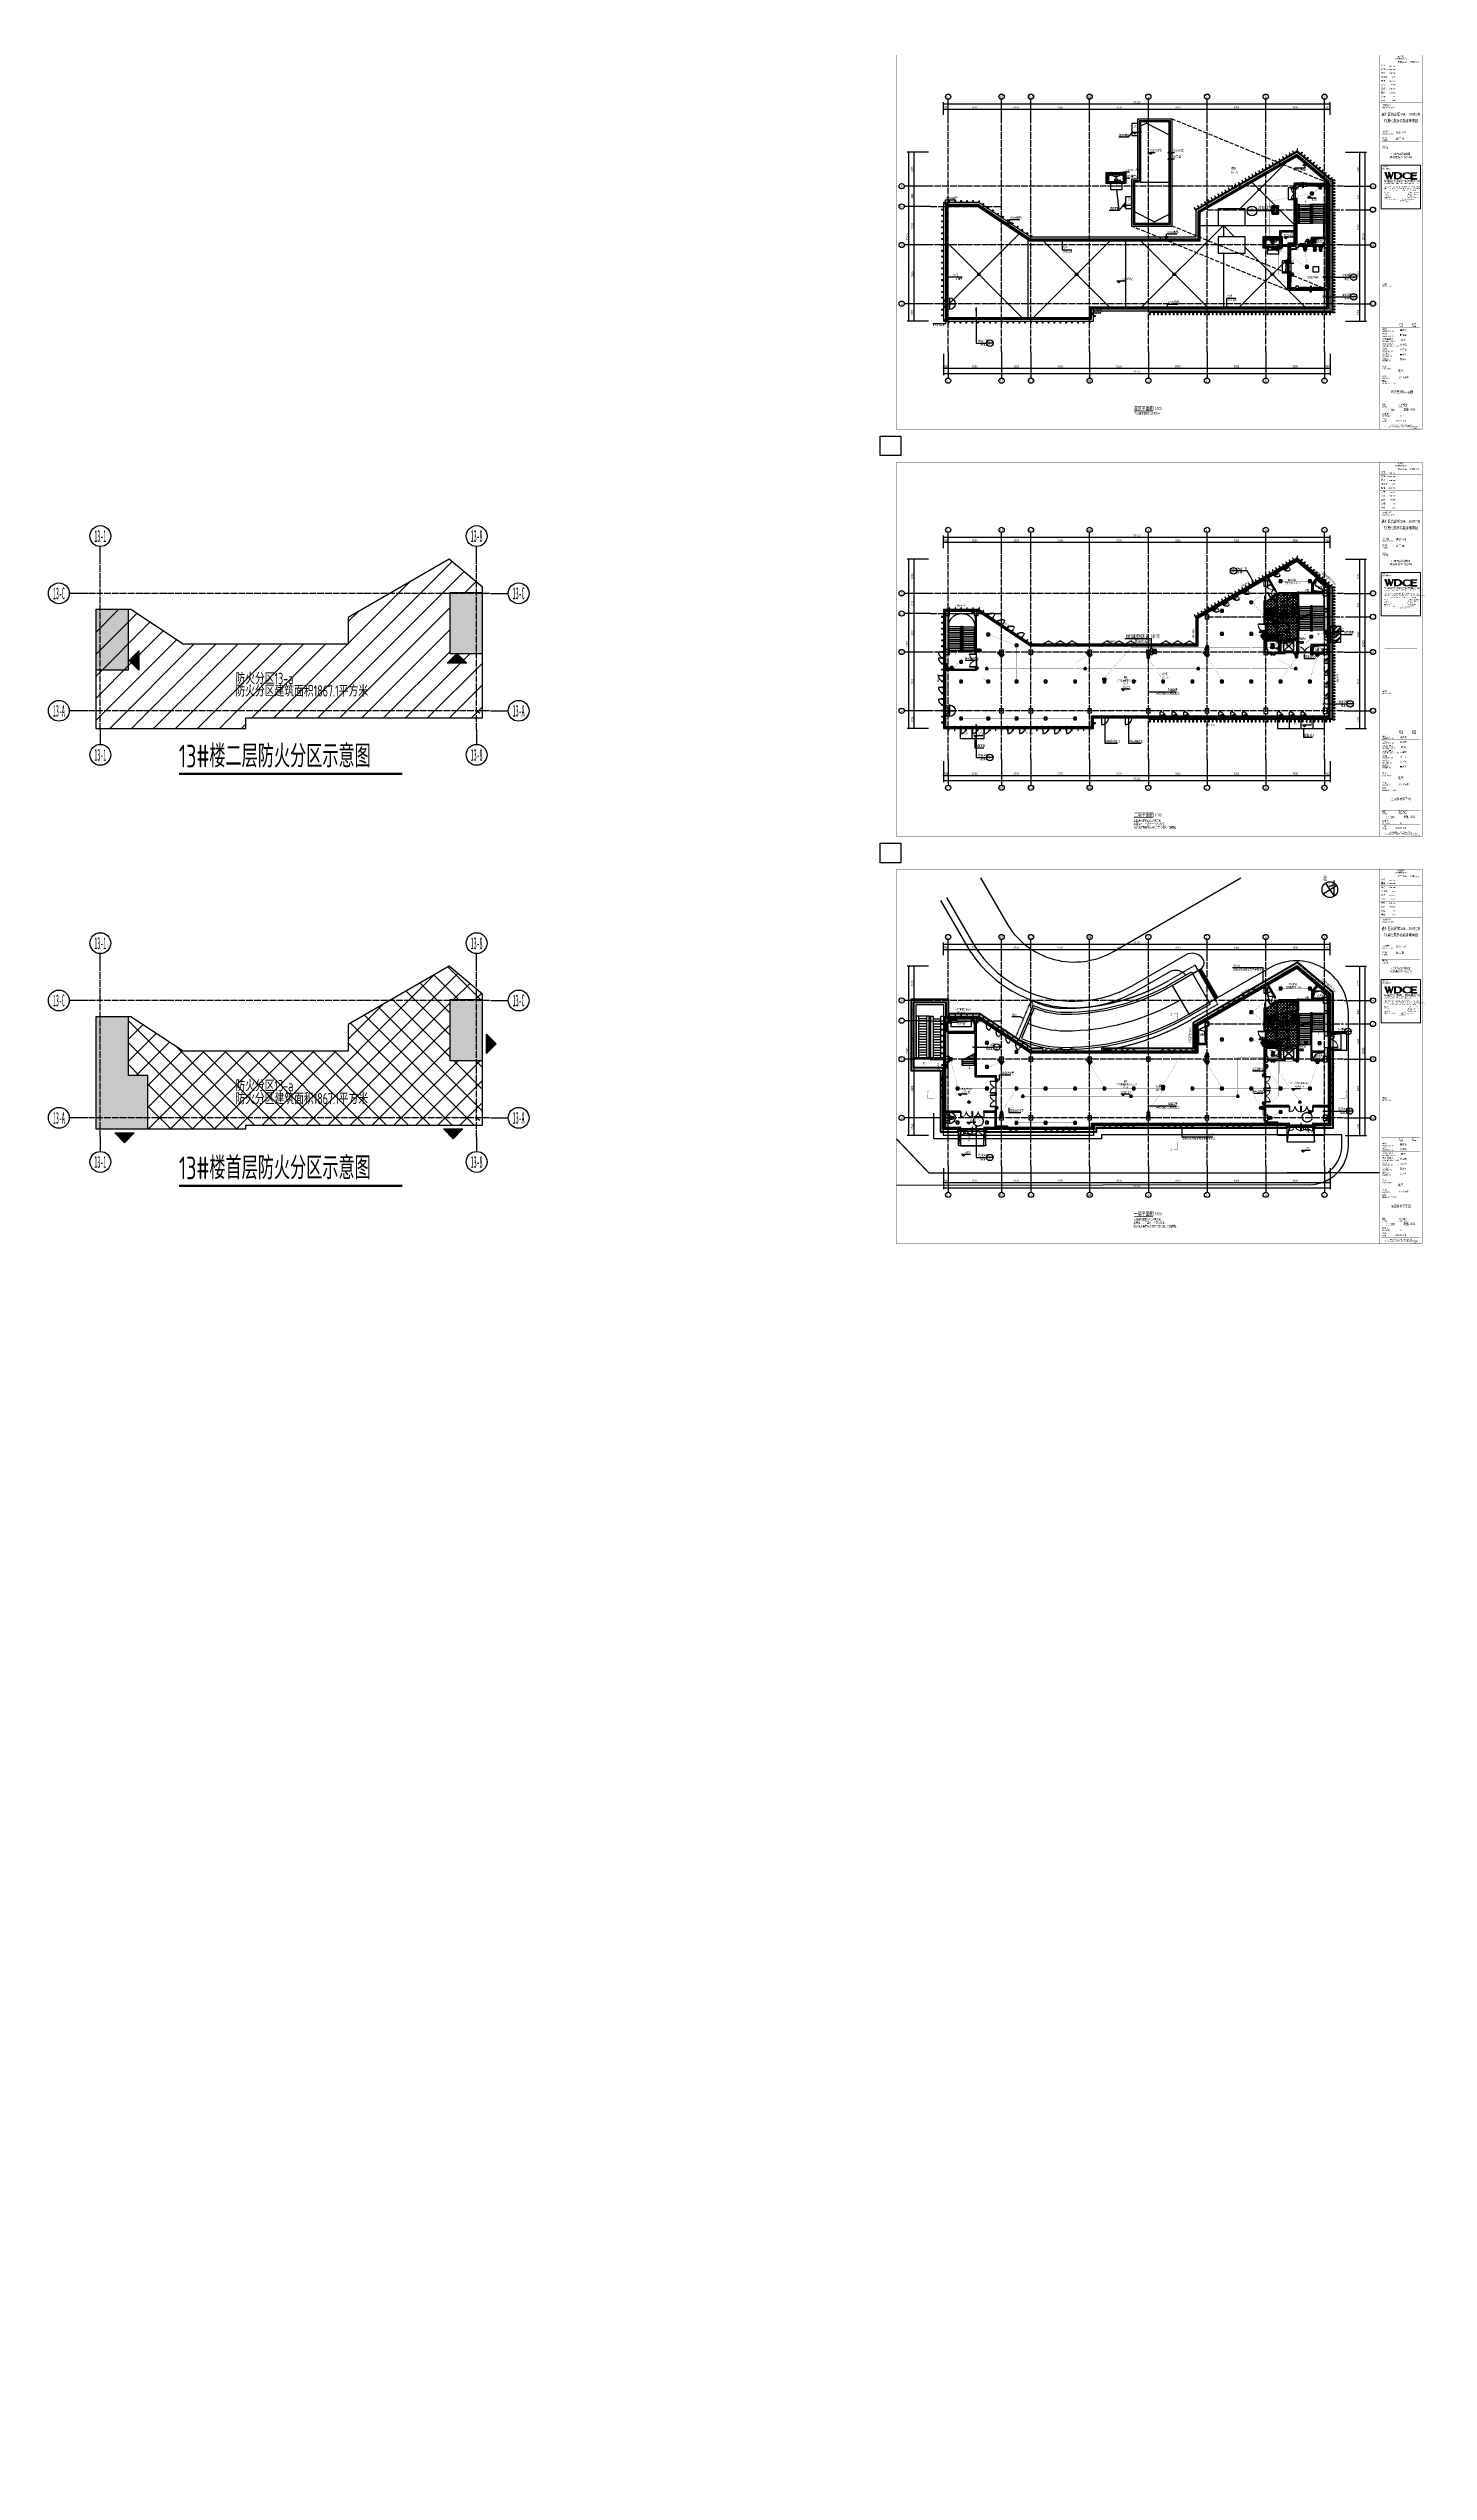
# Model space of a CAD drawing. Extents: x -1262219 to 73468, y -207485 to 163917.
# Drawn here: x -818531 to -606907, y -207485 to 163917 of the extents above; entities that cross this region are included whole.
import ezdxf
from ezdxf.enums import TextEntityAlignment as Align

# ---------------------------------------------------------------- set-up
doc = ezdxf.new("R2010")
doc.units = 0
doc.header["$LTSCALE"] = 500
doc.header["$MEASUREMENT"] = 0
for name, pattern in [('13#楼幕墙$0$DASH', [0.35, 0.25, -0.1]), ('DASH', [0.35, 0.25, -0.1]), ('X-104 13#平面$0$109 3#平面$0$DASH', [0.35, 0.25, -0.1]), ('X-104 13#平面$0$109-34 轴网$0$L1$0$$AUDIT_BAD_LTYPE1', [0]), ('X-104 13#平面$0$ACAD_ISO04W100', [30, 24, -3, 0, -3]), ('X-104 13#平面$0$ACAD_ISO05W100', [34, 24, -3, 0.5, -3, 0.5, -3]), ('X-104 13#平面$0$DASH', [0.35, 0.25, -0.1]), ('X-104 13#平面$0$DOTE', [2.42, 2, -0.2, 0.02, -0.2])]:
    doc.linetypes.add(name, pattern=pattern)
doc.layers.get('0').update_dxf_attribs({"linetype": 'CONTINUOUS'})
doc.layers.get('Defpoints').update_dxf_attribs({"linetype": 'CONTINUOUS'})
for name, color, linetype, plot in [('13#楼幕墙$0$04-不打印_辅助线', 165, 'CONTINUOUS', False), ('X-104 13#平面$0$04-不打印_辅助线', 165, 'CONTINUOUS', False), ('X-104 13#平面$0$04-不打印_面积', 5, 'CONTINUOUS', False)]:
    doc.layers.add(name, color=color, linetype=linetype, plot=plot)
for name, color, linetype in [('13#楼幕墙$0$A-C_幕墙龙骨', 133, 'CONTINUOUS'), ('13#楼幕墙$0$A-C_玻璃幕墙', 140, 'CONTINUOUS'), ('13#楼幕墙$0$A-C_窗', 140, 'CONTINUOUS'), ('13#楼幕墙$0$A-C_门', 150, 'CONTINUOUS'), ('13#楼幕墙$0$A-TECH_结构', 21, 'CONTINUOUS'), ('13#楼幕墙$0$A-金属背板', 30, 'CONTINUOUS'), ('13#楼幕墙$0$D-铝板', 181, 'CONTINUOUS'), ('13#楼幕墙$0$DOOR_FIRE', 220, 'CONTINUOUS'), ('AXIS_TEXT', 7, 'CONTINUOUS'), ('CABLETRAY_DIM', 3, 'CONTINUOUS'), ('CABLETRAY_DOTE', 5, 'CONTINUOUS'), ('CABLETRAY_FIRE', 1, 'DASH'), ('DIM-电视', 3, 'CONTINUOUS'), ('DIM-箱柜', 3, 'CONTINUOUS'), ('EQUIP-动力', 3, 'CONTINUOUS'), ('EQUIP-消防', 3, 'CONTINUOUS'), ('EQUIP-箱柜', 3, 'CONTINUOUS'), ('LWIRE', 4, 'CONTINUOUS'), ('SHEET_TEXT', 7, 'CONTINUOUS'), ('TEL_TEXT', 3, 'CONTINUOUS'), ('WIRE-消防', 4, 'TG_FS'), ('WIRE-消防广播', 6, 'TG_G'), ('WIRE-消防控制', 5, 'CONTINUOUS'), ('WIRE-消防电源', 3, 'TG_FC'), ('WIRE-消防电源监控', 3, 'TG_JK'), ('WIRE-消防电话', 2, 'TG_FF'), ('WIRE-防火门监控', 1, 'TG_M2'), ('X-104 13#平面$0$00-基础条件', 4, 'CONTINUOUS'), ('X-104 13#平面$0$01-标注_尺寸', 124, 'CONTINUOUS'), ('X-104 13#平面$0$01-标注_标高', 200, 'CONTINUOUS'), ('X-104 13#平面$0$01-标注_符号', 200, 'CONTINUOUS'), ('X-104 13#平面$0$01-标注_轴线坐标', 132, 'CONTINUOUS'), ('X-104 13#平面$0$02-TEXT_房间', 7, 'CONTINUOUS'), ('X-104 13#平面$0$02-TEXT_标注', 130, 'CONTINUOUS'), ('X-104 13#平面$0$02-TEXT_轴号', 7, 'CONTINUOUS'), ('X-104 13#平面$0$05-填充_天正', 26, 'CONTINUOUS'), ('X-104 13#平面$0$A-C_玻璃幕墙', 140, 'CONTINUOUS'), ('X-104 13#平面$0$A-C_窗', 140, 'CONTINUOUS'), ('X-104 13#平面$0$A-C_门', 150, 'CONTINUOUS'), ('X-104 13#平面$0$A-E_栏杆', 232, 'CONTINUOUS'), ('X-104 13#平面$0$A-E_楼梯', 171, 'CONTINUOUS'), ('X-104 13#平面$0$A-E_电梯', 171, 'CONTINUOUS'), ('X-104 13#平面$0$A-I_卫-洁具', 241, 'CONTINUOUS'), ('X-104 13#平面$0$A-I_卫-隔断', 214, 'CONTINUOUS'), ('X-104 13#平面$0$A-O_分水线', 127, 'CONTINUOUS'), ('X-104 13#平面$0$A-O_屋面', 201, 'CONTINUOUS'), ('X-104 13#平面$0$A-O_散水', 134, 'CONTINUOUS'), ('X-104 13#平面$0$A-SUR_保温', 222, 'CONTINUOUS'), ('X-104 13#平面$0$A-TECH_暖通', 6, 'CONTINUOUS'), ('X-104 13#平面$0$A-TECH_水', 3, 'CONTINUOUS'), ('X-104 13#平面$0$A-TECH_电气', 240, 'CONTINUOUS'), ('X-104 13#平面$0$A-TECH_结构', 21, 'CONTINUOUS'), ('X-104 13#平面$0$A_AXIS-轴线', 36, 'X-104 13#平面$0$DOTE'), ('X-104 13#平面$0$A_STR-砌块墙', 121, 'CONTINUOUS'), ('X-104 13#平面$0$A_STR-砼柱', 51, 'CONTINUOUS'), ('X-104 13#平面$0$DIM_SYMB', 3, 'CONTINUOUS'), ('X-104 13#平面$0$DOOR_FIRE', 220, 'CONTINUOUS'), ('X-104 13#平面$0$DUCT-加压送风管端线', 2, 'CONTINUOUS'), ('X-104 13#平面$0$EH_玻璃', 156, 'CONTINUOUS'), ('X-104 13#平面$0$EH_石材', 116, 'CONTINUOUS'), ('X-104 13#平面$0$M-场地 车库入口', 41, 'CONTINUOUS'), ('X-104 13#平面$0$M-用地 红线', 20, 'X-104 13#平面$0$ACAD_ISO04W100'), ('X-104 13#平面$0$M-绿化 首层轮廓', 197, 'CONTINUOUS'), ('X-104 13#平面$0$M-道路 边线', 151, 'CONTINUOUS'), ('X-104 13#平面$0$s-colu', 40, 'CONTINUOUS'), ('X-104 13#平面$0$VPIPE-中水', 122, 'X-104 13#平面$0$TG_Z'), ('X-104 13#平面$0$VPIPE-喷淋', 6, 'X-104 13#平面$0$TG_ZP'), ('X-104 13#平面$0$VPIPE-废水', 31, 'X-104 13#平面$0$TG_F'), ('X-104 13#平面$0$VPIPE-污水', 2, 'X-104 13#平面$0$TG_W'), ('X-104 13#平面$0$VPIPE-给水', 3, 'X-104 13#平面$0$TG_J'), ('X-104 13#平面$0$VPIPE-通气', 3, 'CONTINUOUS'), ('X-104 13#平面$0$X-104 13#平面$0$A-TECH_结构', 21, 'CONTINUOUS'), ('X-104 13#平面$0$图例', 7, 'CONTINUOUS')]:
    doc.layers.add(name, color=color, linetype=linetype)
doc.layers.add('X-104 13#平面$0$000套内', color=226, linetype='CONTINUOUS', lineweight=30, plot=False)
doc.styles.add('_TCH_DIM', font='SIMPLEX', dxfattribs={"bigfont": 'GBCBIG'})
doc.styles.add('_TCH_LABEL', font='COMPLEX', dxfattribs={"bigfont": 'GBCBIG'})
doc.styles.add('_TEL_DIM', font='SIMPLEX', dxfattribs={"width": 0.8, "height": 3.5, "bigfont": 'JD'})
doc.styles.add('COMPLEX', font='COMPLEX')
doc.styles.add('H-图名', font='', dxfattribs={"width": 0.8, "height": 9})
doc.styles.get("Standard").update_dxf_attribs({"font": 'gbenor.shx', "bigfont": 'gbcbig.shx'})
doc.styles.add('TG_LINETYPE', font='SIMPLEX', dxfattribs={"width": 0.8, "height": 3, "bigfont": 'HZTXT'})
doc.styles.add('X-104 13#平面$0$_TCH_AXIS', font='STXIHEI.TTF', dxfattribs={"width": 0.75})
doc.styles.add('X-104 13#平面$0$_TCH_DIM', font='ros1.shx', dxfattribs={"width": 0.8, "bigfont": 'jd.shx'})
doc.styles.add('X-104 13#平面$0$_TCH_DIM_T3', font='ros1.shx', dxfattribs={"width": 0.8, "bigfont": 'jd.shx'})
doc.styles.add('X-104 13#平面$0$_TCH_LABEL', font='STXIHEI.TTF', dxfattribs={"width": 0.75})
doc.styles.add('X-104 13#平面$0$_TCH_SPACE', font='STXIHEI.TTF', dxfattribs={"width": 0.75, "height": 5})
doc.styles.add('X-104 13#平面$0$Standard', font='ros1.shx', dxfattribs={"width": 0.75, "bigfont": 'jd.shx'})
doc.styles.add('X-104 13#平面$0$TG_LINETYPE', font='SIMPLEX', dxfattribs={"width": 0.8, "height": 3, "bigfont": 'HZTXT'})
doc.styles.add('华文细黑', font='STXIHEI.TTF', dxfattribs={"height": 10})
doc.styles.add('图签信息$0$hwxh', font='STXIHEI.TTF')
doc.styles.add('图签信息$0$华文细黑', font='STXIHEI.TTF', dxfattribs={"height": 10})
doc.styles.get('H-图名').set_extended_font_data('SimSun')
doc.linetypes.add('TG_FC', pattern='A,2,-0.6,["FC",TG_LINETYPE,S=0.1,R=0,X=-0.5,Y=-0.15],0', length=2.6)
doc.linetypes.add('TG_FF', pattern='A,2,-0.6,["FF",TG_LINETYPE,S=0.1,R=0,X=-0.5,Y=-0.15],0', length=2.6)
doc.linetypes.add('TG_FS', pattern='A,2,-0.6,["FS",TG_LINETYPE,S=0.1,R=0,X=-0.5,Y=-0.15],0', length=2.6)
doc.linetypes.add('TG_G', pattern='A,2,-0.45,["G",TG_LINETYPE,S=0.1,R=0,X=-0.35,Y=-0.15],0', length=2.45)
doc.linetypes.add('TG_JK', pattern='A,2,-0.6,["JK",TG_LINETYPE,S=0.1,R=0,X=-0.5,Y=-0.15],0', length=2.6)
doc.linetypes.add('TG_M2', pattern='A,2,-0.6,["M2",TG_LINETYPE,S=0.1,R=0,X=-0.5,Y=-0.15],0', length=2.6)
doc.linetypes.add('X-104 13#平面$0$TG_F', pattern='A,2,-0.3,["F",X-104 13#平面$0$TG_LINETYPE,S=0.1,R=0,X=-0.23,Y=-0.15],0', length=2.3)
doc.linetypes.add('X-104 13#平面$0$TG_J', pattern='A,2,-0.3,["J",X-104 13#平面$0$TG_LINETYPE,S=0.1,R=0,X=-0.23,Y=-0.15],0', length=2.3)
doc.linetypes.add('X-104 13#平面$0$TG_W', pattern='A,2,-0.3,["W",X-104 13#平面$0$TG_LINETYPE,S=0.1,R=0,X=-0.28,Y=-0.15],0', length=2.3)
doc.linetypes.add('X-104 13#平面$0$TG_Z', pattern='A,2,-0.3,["Z",X-104 13#平面$0$TG_LINETYPE,S=0.1,R=0,X=-0.23,Y=-0.15],0', length=2.3)
doc.linetypes.add('X-104 13#平面$0$TG_ZP', pattern='A,5,-0.6,["ZP",X-104 13#平面$0$TG_LINETYPE,S=0.1,R=0,X=-0.52,Y=-0.15],0', length=5.6)
doc.dimstyles.new('X-104 13#平面$0$_TCH_ARCH&&100', dxfattribs={"dimtxt": 350, "dimasz": 100, "dimexe": 250, "dimexo": 300, "dimgap": 100, "dimtad": 1, "dimdec": 0, "dimzin": 0, "dimdsep": 46, "dimtxsty": 'X-104 13#平面$0$_TCH_DIM_T3', "dimblk": 'X-104 13#平面$0$_ArchTick', "dimcen": 0.09, "dimclrt": 7, "dimazin": 2, "dimtfac": 1, "dimtdec": 0, "dimtix": 1, "dimtmove": 2, "dimatfit": 3, "dimfxl": 0, "dimtolj": 1, "dimtzin": 0, "dimarcsym": 0})
doc.dimstyles.new('X-104 13#平面$0$_TCH_ARCH&&20', dxfattribs={"dimtxt": 70, "dimasz": 20, "dimexe": 50, "dimexo": 60, "dimgap": 20, "dimtad": 1, "dimdec": 0, "dimzin": 0, "dimdsep": 46, "dimtxsty": 'X-104 13#平面$0$_TCH_DIM_T3', "dimblk": 'X-104 13#平面$0$_ArchTick', "dimcen": 0.09, "dimclrt": 7, "dimazin": 2, "dimtfac": 1, "dimtdec": 0, "dimtix": 1, "dimtmove": 2, "dimatfit": 3, "dimfxl": 0, "dimtolj": 1, "dimtzin": 0, "dimarcsym": 0})
doc.dimstyles.new('X-104 13#平面$0$_TCH_ARROW&&100', dxfattribs={"dimtxt": 350, "dimasz": 200, "dimexe": 250, "dimexo": 300, "dimgap": 100, "dimtad": 1, "dimdec": 0, "dimzin": 0, "dimdsep": 46, "dimtxsty": 'X-104 13#平面$0$_TCH_DIM_T3', "dimcen": 0.09, "dimclrt": 7, "dimazin": 2, "dimtfac": 1, "dimtdec": 0, "dimtix": 1, "dimtmove": 2, "dimatfit": 3, "dimfxl": 0, "dimtolj": 1, "dimtzin": 0, "dimarcsym": 0})
pattern_1 = [(45, (0, 0), (-224.5064, 224.5064), []), (135, (0, 0), (-224.5064, -224.5064), [])]

# ---------------------------------------------------------------- blocks, each defined once
blk = doc.blocks.new('图签信息$0$WDCE Copyright200X')
at = {"const_width": 0.016}
blk.add_lwpolyline([(-10.6, 1.3, 1), (-11.4, 1.3, 1)], format="xyb", close=True, dxfattribs=at)
at = {"style": '图签信息$0$华文细黑'}
for s, p in [('WDCE ', (-11.5, 0.5)), ('     Copyright ', (-3.5, 0.5))]:
    blk.add_text(s, height=1, dxfattribs=at).set_placement(p, align=Align.BOTTOM_RIGHT)
blk.add_text('c', height=0.6, dxfattribs=at).set_placement((-11, 1.3), align=Align.MIDDLE_CENTER)
blk.add_attdef('200X', text='', height=1, dxfattribs=at).set_placement((-0.5, 0.5), align=Align.BOTTOM_RIGHT)
blk = doc.blocks.new('图签信息$0$logo2')
h = blk.add_hatch(color=7)
h.paths.add_polyline_path([(19, -7.4), (15.8, -7.4), (15.8, -4), (19, -4), (19, -4.2), (16.5, -4.2), (16.5, -5.4), (18.8, -5.4), (18.8, -5.7), (16.5, -5.7), (16.5, -7.1), (19, -7.1)])
edge = h.paths.add_edge_path()
edge.add_spline(control_points=[(15.3, -4.2), (15.3, -4.2), (15.1, -4.6), (15.1, -4.6), (15.1, -4.6), (14.6, -4.1), (13.7, -4.1), (13, -4.1), (12.1, -4.5), (12.1, -5.6), (12.1, -6.5), (12.8, -7.2), (13.7, -7.2), (14.7, -7.2), (15.2, -6.7), (15.2, -6.7), (15.2, -6.7), (15.2, -7.1), (15.2, -7.1), (13.6, -7.7), (11.4, -7.3), (11.4, -5.6), (11.4, -3.7), (14.2, -3.7), (15.3, -4.2)], knot_values=[0, 0, 0, 0, 1, 1, 1, 2, 2, 2, 3, 3, 3, 4, 4, 4, 5, 5, 5, 6, 6, 6, 7, 7, 7, 8, 8, 8, 8], degree=3, periodic=0)
edge = h.paths.add_edge_path(flags=16)
edge.add_spline(control_points=[(10.2, -5.6), (10.2, -5.2), (10.1, -4.8), (9.9, -4.6), (9.6, -4.3), (9.2, -4.1), (8.7, -4.1), (8.7, -4.1), (7.6, -4.1), (7.6, -4.1), (7.6, -4.1), (7.6, -7.1), (7.6, -7.1), (7.6, -7.1), (8.7, -7.1), (8.7, -7.1), (9.1, -7.1), (9.5, -6.9), (9.8, -6.6), (10.1, -6.3), (10.2, -6), (10.2, -5.6)], knot_values=[0, 0, 0, 0, 1, 1, 1, 2, 2, 2, 3, 3, 3, 4, 4, 4, 5, 5, 5, 6, 6, 6, 7, 7, 7, 7], degree=3, periodic=0)
edge = h.paths.add_edge_path()
edge.add_spline(control_points=[(10.9, -5.5), (10.9, -6), (10.7, -6.4), (10.3, -6.7), (9.9, -7.1), (9.4, -7.3), (8.8, -7.3), (8.8, -7.3), (7, -7.3), (7, -7.3), (7, -7.3), (7, -3.9), (7, -3.9), (7, -3.9), (9.1, -3.9), (9.1, -3.9), (9.6, -3.9), (10, -4.1), (10.4, -4.3), (10.7, -4.6), (10.9, -5), (10.9, -5.5)], knot_values=[0, 0, 0, 0, 1, 1, 1, 2, 2, 2, 3, 3, 3, 4, 4, 4, 5, 5, 5, 6, 6, 6, 7, 7, 7, 7], degree=3, periodic=0)
at = {"lineweight": 0}
blk.add_lwpolyline([(19, -7.4), (15.8, -7.4), (15.8, -4), (19, -4), (19, -4.2), (16.5, -4.2), (16.5, -5.4), (18.8, -5.4), (18.8, -5.7), (16.5, -5.7), (16.5, -7.1), (19, -7.1), (19, -7.4)], dxfattribs=at)
for points, knots in [([(10.9, -5.5), (10.9, -6), (10.7, -6.4), (10.3, -6.7), (9.9, -7.1), (9.4, -7.3), (8.8, -7.3), (8.8, -7.3), (7, -7.3), (7, -7.3), (7, -7.3), (7, -3.9), (7, -3.9), (7, -3.9), (9.1, -3.9), (9.1, -3.9), (9.6, -3.9), (10, -4.1), (10.4, -4.3), (10.7, -4.6), (10.9, -5), (10.9, -5.5)], [0, 0, 0, 0, 1, 1, 1, 2, 2, 2, 3, 3, 3, 4, 4, 4, 5, 5, 5, 6, 6, 6, 7, 7, 7, 7]), ([(10.2, -5.6), (10.2, -5.2), (10.1, -4.8), (9.9, -4.6), (9.6, -4.3), (9.2, -4.1), (8.7, -4.1), (8.7, -4.1), (7.6, -4.1), (7.6, -4.1), (7.6, -4.1), (7.6, -7.1), (7.6, -7.1), (7.6, -7.1), (8.7, -7.1), (8.7, -7.1), (9.1, -7.1), (9.5, -6.9), (9.8, -6.6), (10.1, -6.3), (10.2, -6), (10.2, -5.6)], [0, 0, 0, 0, 1, 1, 1, 2, 2, 2, 3, 3, 3, 4, 4, 4, 5, 5, 5, 6, 6, 6, 7, 7, 7, 7]), ([(15.3, -4.2), (15.3, -4.2), (15.1, -4.6), (15.1, -4.6), (15.1, -4.6), (14.6, -4.1), (13.7, -4.1), (13, -4.1), (12.1, -4.5), (12.1, -5.6), (12.1, -6.5), (12.8, -7.2), (13.7, -7.2), (14.7, -7.2), (15.2, -6.7), (15.2, -6.7), (15.2, -6.7), (15.2, -7.1), (15.2, -7.1), (13.6, -7.7), (11.4, -7.3), (11.4, -5.6), (11.4, -3.7), (14.2, -3.7), (15.3, -4.2)], [0, 0, 0, 0, 1, 1, 1, 2, 2, 2, 3, 3, 3, 4, 4, 4, 5, 5, 5, 6, 6, 6, 7, 7, 7, 8, 8, 8, 8])]:
    blk.add_open_spline(points, degree=3, knots=knots, dxfattribs=at)
blk = doc.blocks.new('图签信息$0$logo1')
h = blk.add_hatch(color=8)
edge = h.paths.add_edge_path()
edge.add_spline(control_points=[(3.9, -5.2), (3.6, -5.9), (3.4, -6.6), (3.4, -6.6), (3.4, -6.6), (2.5, -3.9), (2.5, -3.9), (2.5, -3.9), (1.8, -3.9), (1.7, -3.9), (2, -4.4), (3, -7.3), (3, -7.3), (3, -7.3), (3.4, -7.3), (3.4, -7.3), (3.4, -7.3), (4, -5.7), (4, -5.7), (4, -5.7), (3.9, -5.2), (3.9, -5.2)], knot_values=[0, 0, 0, 0, 1, 1, 1, 2, 2, 2, 3, 3, 3, 4, 4, 4, 5, 5, 5, 6, 6, 6, 7, 7, 7, 7], degree=3, periodic=0)
h = blk.add_hatch(color=7)
edge = h.paths.add_edge_path()
edge.add_spline(control_points=[(6, -3.9), (6.1, -4.1), (5.2, -6.6), (5.2, -6.6), (5.2, -6.6), (4.3, -3.9), (4.3, -3.9), (4.3, -3.9), (3.6, -3.9), (3.5, -3.9), (3.8, -4.4), (4.8, -7.3), (4.8, -7.3), (4.8, -7.3), (5.2, -7.3), (5.2, -7.3), (5.2, -7.3), (6.3, -4.3), (6.3, -4.3), (6.3, -4.3), (6.5, -3.9), (6.5, -3.9), (6.5, -3.9), (6.2, -3.9), (6, -3.9)], knot_values=[0, 0, 0, 0, 1, 1, 1, 2, 2, 2, 3, 3, 3, 4, 4, 4, 5, 5, 5, 6, 6, 6, 7, 7, 7, 8, 8, 8, 8], degree=3, periodic=0)
at = {"color": 8, "lineweight": 0}
blk.add_open_spline([(3.9, -5.2), (3.6, -5.9), (3.4, -6.6), (3.4, -6.6), (3.4, -6.6), (2.5, -3.9), (2.5, -3.9), (2.5, -3.9), (1.8, -3.9), (1.7, -3.9), (2, -4.4), (3, -7.3), (3, -7.3), (3, -7.3), (3.4, -7.3), (3.4, -7.3), (3.4, -7.3), (4, -5.7), (4, -5.7), (4, -5.7), (3.9, -5.2), (3.9, -5.2)], degree=3, knots=[0, 0, 0, 0, 1, 1, 1, 2, 2, 2, 3, 3, 3, 4, 4, 4, 5, 5, 5, 6, 6, 6, 7, 7, 7, 7], dxfattribs=at)
at = {"lineweight": 0}
blk.add_open_spline([(6, -3.9), (6.1, -4.1), (5.2, -6.6), (5.2, -6.6), (5.2, -6.6), (4.3, -3.9), (4.3, -3.9), (4.3, -3.9), (3.6, -3.9), (3.5, -3.9), (3.8, -4.4), (4.8, -7.3), (4.8, -7.3), (4.8, -7.3), (5.2, -7.3), (5.2, -7.3), (5.2, -7.3), (6.3, -4.3), (6.3, -4.3), (6.3, -4.3), (6.5, -3.9), (6.5, -3.9), (6.5, -3.9), (6.2, -3.9), (6, -3.9)], degree=3, knots=[0, 0, 0, 0, 1, 1, 1, 2, 2, 2, 3, 3, 3, 4, 4, 4, 5, 5, 5, 6, 6, 6, 7, 7, 7, 8, 8, 8, 8], dxfattribs=at)
blk.add_blockref('图签信息$0$logo2', (0, 0))
blk = doc.blocks.new('图签信息$0$时间-logo')
at = {"layer": 'Defpoints', "lineweight": 0}
blk.add_lwpolyline([(0, -23.5), (-21.2, -23.5), (-21.2, 0), (0, 0), (0, -23.5)], dxfattribs=at)
blk.add_blockref('图签信息$0$logo1', (-21, 0))
at = {"style": '图签信息$0$hwxh'}
for s, height, p in [('华通设计顾问工程有限公司 ', 1.15, (-19.7, -9.1)), ('WALTON DESIGN & CONSULTING ENGINEERING CO., LTD.', 0.5, (-19.5, -10.1)), ('地址:北京市西城区西直门南小街135号西派国际3号楼 100035', 0.5, (-19.5, -11.9)), ('Address: Building No.3 C-Park, No.135 Xizhimen South Street, ', 0.47, (-19.5, -12.8)), ('电话 Tel：                        （8610）83957395 ', 0.5, (-19.6, -14.9)), ('传真 Fax：                      （8610）83957590 ', 0.5, (-19.5, -15.8)), ('资质号 Licence No.：    建筑甲级 A111010265 ', 0.5, (-19.5, -18.5)), ('主页 Web：                      www.WDCE.com ', 0.5, (-19.5, -16.7)), ('邮件 E-mail：                    office@WDCE.com ', 0.5, (-19.5, -17.6)), ('Xicheng District, Beijing 100035, China ', 0.47, (-16.7, -13.7)), ('   规划甲级 101195', 0.5, (-12.6, -19.4))]:
    blk.add_text(s, height=height, dxfattribs=at).set_placement(p)
blk = doc.blocks.new('图签信息')
at = {"const_width": 0.5}
for points in [[(-65, 574), (-65, 500.5), (0, 500.5), (0, 574)], [(-65, 0), (0, 0), (0, 500.5), (-65, 500.5)]]:
    blk.add_lwpolyline(points, close=True, dxfattribs=at)
at = {"const_width": 0.05}
for points in [[(-65, 566.5), (0, 566.5)], [(-65, 560.5), (0, 560.5)], [(-39.1, 566.5), (-39.1, 500.5)], [(-19.1, 566.5), (-19.1, 500.5)], [(-65, 554.5), (0, 554.5)], [(-65, 548.5), (0, 548.5)], [(-65, 542.5), (0, 542.5)], [(-65, 536.5), (0, 536.5)], [(-65, 530.5), (0, 530.5)], [(-65, 524.5), (0, 524.5)], [(-65, 518.5), (0, 518.5)], [(-65, 512.5), (0, 512.5)], [(-65, 512.5), (0, 512.5)], [(-65, 506.5), (0, 506.5)], [(-65, 500.5), (0, 500.5)], [(-62.5, 450.9), (-2.5, 450.9)], [(-62.5, 440.9), (-2.5, 440.9)], [(-2.5, 407.9), (-2.5, 436.1), (-62.5, 436.1), (-62.5, 407.9)], [(-62.5, 407.9), (-2.5, 407.9)], [(-62.5, 404.9), (-62.5, 227.8)], [(-62.5, 404.9), (-2.5, 404.9)], [(-62.5, 227.8), (-2.5, 227.8), (-2.5, 404.9)], [(-57.5, 338.4), (-7.5, 338.4)], [(-57.5, 288.8), (-7.5, 288.8)], [(-62.5, 227.8), (-2.5, 227.8)], [(-57.5, 234.9), (-7.5, 234.9)], [(-62.5, 217.7), (-2.5, 217.7)], [(-62.5, 103.3), (-2.5, 103.3), (-2.5, 163.3), (-62.5, 163.3), (-62.5, 103.3)], [(-62.5, 155.8), (-2.5, 155.8)], [(-37.5, 163.3), (-37.5, 103.3)], [(-20, 163.3), (-20, 103.3)], [(-62.5, 148.3), (-2.5, 148.3)], [(-62.5, 140.8), (-2.5, 140.8)], [(-62.5, 133.3), (-2.5, 133.3)], [(-62.5, 125.8), (-2.5, 125.8)], [(-62.5, 118.3), (-2.5, 118.3)], [(-62.5, 110.8), (-2.5, 110.8)], [(-62.5, 98.5), (-2.5, 98.5), (-2.5, 10), (-62.5, 10), (-62.5, 98.5)], [(-62.5, 83.5), (-2.5, 83.5)], [(-62.5, 76), (-2.5, 76)], [(-62.5, 40), (-2.5, 40)], [(-37.5, 40), (-37.5, 26)], [(-62.5, 26), (-2.5, 26)], [(-62.5, 18), (-2.5, 18)]]:
    blk.add_lwpolyline(points, dxfattribs=at)
at = {"ltscale": 0.001, "xscale": 2.834689937531525, "yscale": 2.834689937531525, "zscale": 2.834689937531525}
blk.add_blockref('图签信息$0$时间-logo', (-2.5, 404.9), dxfattribs=at)
blk.add_blockref('图签信息$0$WDCE Copyright200X', (-2.5, 0)).add_auto_attribs({'200X': '2007'})
at = {"style": '图签信息$0$华文细黑'}
for s, height, p in [('总图', 2.4, (-63, 559.5)), ('签字', 2.4, (-37.2, 564.6)), ('SIGN', 2, (-30.3, 563.9)), ('日期', 2.4, (-17.8, 564.6)), ('DATE', 2, (-11, 563.7)), ('建筑', 2.4, (-63, 553.5)), ('结构', 2.4, (-63, 547.5)), ('给排水', 2.4, (-63, 541.5)), ('景观', 2.4, (-63, 523.5)), ('暖通', 2.4, (-63, 535.5)), ('电气', 2.4, (-63, 529.5)), ('绿色', 2.4, (-63, 505.5)), ('室内', 2.4, (-63, 517.5)), ('方案', 2.4, (-63, 511.5)), ('项目名称', 2.4, (-60.5, 498)), ('PROJECT NAME', 2, (-60.5, 494.1)), ('设计号', 2.4, (-60.5, 457.5)), ('PROJECT NO.', 2, (-60.5, 454)), ('阶段', 2.4, (-60.5, 447.5)), ('委托方', 2, (-60.9, 434.9)), ('CLIENT', 2, (-60.9, 431.9)), ('STAGE', 2, (-60.5, 444)), ('设计方', 2, (-60.5, 403.8)), ('DESIGNER', 2, (-60.5, 400.8)), ('索引', 2.4, (-60.5, 224.1)), ('KEY PLAN', 2, (-60.5, 220.7)), ('审定', 2.4, (-60.7, 154.8)), ('APPROVED BY', 2, (-60.5, 151.4)), ('姓名', 2.4, (-35.5, 162.5)), ('NAME', 2, (-35.5, 159)), ('签字', 2.4, (-15.8, 162.6)), ('SIGN', 2, (-15.5, 159.2)), ('审核', 2.4, (-61, 147.3)), ('设计主持人', 2.4, (-60.7, 139.8)), ('专业负责人', 2.4, (-60.7, 132.3)), ('VERIFIED BY', 2, (-60.5, 143.9)), ('校对', 2.4, (-60.5, 124.8)), ('CHECKED BY', 2, (-60.5, 121.4)), ('设计人', 2.4, (-60.5, 117.3)), ('DESIGN CHIEF', 2, (-60.5, 136.2)), ('DISCIPLINE CHIEF', 2, (-60.5, 129)), ('DESIGN BY', 2, (-60.5, 113.8)), ('SPECIALTY', 2, (-61.2, 94.4)), ('专业', 2.4, (-61.2, 97.9)), ('SUB ITEM', 2, (-60.9, 79.5)), ('子项', 2.4, (-60.9, 82.9)), ('图名', 2.4, (-60.9, 75.4)), ('制图人', 2.4, (-60.6, 109.8)), ('DRAWN BY', 2, (-60.5, 106.5)), ('比例', 2.4, (-61.6, 39.4)), ('DRAWING TITLES', 2, (-60.9, 72)), ('图纸编号', 2.4, (-36.1, 39.3)), ('SCALE', 2, (-61.2, 36)), ('版本号', 2.4, (-61, 25)), ('EDITION', 2, (-61.1, 21.6)), ('日期', 2.4, (-61, 16.7)), ('DATE', 2, (-60.5, 13.3)), ('SHEET NO.', 2, (-36.1, 36))]:
    blk.add_text(s, height=height, dxfattribs=at).set_placement(p, align=Align.TOP_LEFT)
for s, p in [('SITE PLAN', (-40.1, 557.7)), ('ARCHITECTURE', (-40.1, 552.7)), ('VENTILATION', (-40.1, 534.7)), ('STRUCTURE', (-40.1, 546.7)), ('LANDSCAPE', (-40.1, 522.9)), ('ELECTRIC', (-40.1, 528.9)), ('WATER', (-40.1, 540.7)), ('INTERIORS', (-40.1, 516.9)), ('GREEN', (-40.1, 504.9)), ('PLAN', (-40.1, 510.9))]:
    blk.add_text(s, height=1.5, dxfattribs=at).set_placement(p, align=Align.TOP_RIGHT)
for s, height, p in [('COUNTERSIGN', 2, (-32.5, 569.6)), ('会签栏', 2.4, (-32.5, 573))]:
    blk.add_text(s, height=height, dxfattribs=at).set_placement(p, align=Align.TOP_CENTER)
at = {"color": 4, "style": '图签信息$0$华文细黑', "width": 0.75}
for s, p in [('通州区台湖镇104、109地块', (-32.5, 480.8)), ('F3其他类多功能用地项目', (-32.5, 470.9))]:
    blk.add_text(s, height=4.5, dxfattribs=at).set_placement(p, align=Align.CENTER)
at = {"style": '图签信息$0$华文细黑', "oblique": 20}
for s, p in [('尺寸以标注为准不得量取，所有尺寸需在现场校核准确', (-32.5, 4)), ('除特别注明外，所有尺寸是以毫米制', (-32.5, 6.5))]:
    blk.add_text(s, height=1.5, dxfattribs=at).set_placement(p, align=Align.MIDDLE_CENTER)
at = {"color": 4, "style": '图签信息$0$华文细黑'}
for s, p in [('2019.03', (-32.5, 11.8)), ('A', (-32.5, 19.4))]:
    blk.add_text(s, height=3, dxfattribs=at).set_placement(p, align=Align.CENTER)
at = {"color": 4, "ltscale": 0.001, "char_height": 3, "width": 58.489, "style": '图签信息$0$华文细黑'}
for s, insert, attachment_point in [('通17-03', (-40.1, 455.5), 4), ('施工图', (-40.1, 445.5), 4), ('北京光谷科技园\\P开发建设有限公司', (-32.9, 419.7), 5)]:
    blk.add_mtext(s, dxfattribs=dict(at, insert=insert, attachment_point=attachment_point))
blk = doc.blocks.new('图签-A1')
at = {"color": 2}
blk.add_blockref('图签信息', (0, 0), dxfattribs=at)
blk = doc.blocks.new('图框-A1')
for points, const_width in [([(0, 0), (841, 0), (841, 594), (0, 594)], 0.05), ([(766, 584), (25, 584), (25, 10), (766, 10)], 0.5)]:
    blk.add_lwpolyline(points, close=True, dxfattribs=dict(const_width=const_width))
at = {"const_width": 0.05}
for points in [[(420.5, 594), (420.5, 592)], [(0, 297), (2, 297)], [(841, 297), (839, 297)], [(420.5, 0), (420.5, 2)]]:
    blk.add_lwpolyline(points, dxfattribs=at)
blk = doc.blocks.new('X-104 13#平面$0$ewary')
at = {"layer": 'X-104 13#平面$0$01-标注_符号', "const_width": 200}
blk.add_lwpolyline([(0, 0), (-1012, 644)], dxfattribs=at)
at = {"layer": 'X-104 13#平面$0$01-标注_符号'}
for points in [[(-1012, 644), (1012, -644)], [(-644, -1012), (644, 1012)]]:
    blk.add_lwpolyline(points, dxfattribs=at)
blk.add_circle((0, 0), 1200, dxfattribs=at)
blk = doc.blocks.new('_AXISO')
blk.add_circle((0, 0), 0.5)
at = {"layer": 'AXIS_TEXT', "style": 'COMPLEX', "width": 1.041667}
blk.add_attdef('A', text='', height=0.56, dxfattribs=at).set_placement((-0.25, -0.28), (0.25, -0.28), align=Align.FIT)
blk = doc.blocks.new('X-104 13#平面$0$_ArchTick')
at = {"color": 0, "linetype": 'ByBlock', "const_width": 0.4}
blk.add_lwpolyline([(-0.5, -0.5), (0.5, 0.5)], dxfattribs=at)
blk = doc.blocks.new('*D163')
at = {"layer": 'Defpoints', "color": 0}
for p in [(-6225, 23235), (-2925, 23235), (-2925, -2700)]:
    blk.add_point(p, dxfattribs=at)
at = {"layer": 'X-104 13#平面$0$01-标注_轴线坐标', "color": 0, "lineweight": -2}
for p, q in [((-3225, 23235), (-6475, 23235)), ((-6225, -2700), (-6225, 23235)), ((-3225, -2700), (-6475, -2700))]:
    blk.add_line(p, q, dxfattribs=at)
at = {"layer": 'X-104 13#平面$0$01-标注_轴线坐标', "color": 0, "lineweight": -2, "xscale": 100, "yscale": 100, "zscale": 100}
for p, rotation in [((-6225, 23235), 90), ((-6225, -2700), 270)]:
    blk.add_blockref('X-104 13#平面$0$_ArchTick', p, dxfattribs=dict(at, rotation=rotation))
at = {"layer": 'X-104 13#平面$0$01-标注_轴线坐标', "color": 7, "insert": (-6500, 10268), "char_height": 350, "attachment_point": 5, "rotation": 90, "style": 'X-104 13#平面$0$_TCH_DIM_T3'}
blk.add_mtext('\\A1;25935', dxfattribs=at)
blk = doc.blocks.new('*D164')
at = {"layer": 'Defpoints', "color": 0}
for p in [(-5425, 0), (-2925, 0), (-2925, -2700)]:
    blk.add_point(p, dxfattribs=at)
at = {"layer": 'X-104 13#平面$0$01-标注_轴线坐标', "color": 0, "lineweight": -2}
for p, q in [((-3225, 0), (-5675, 0)), ((-3225, -2700), (-5675, -2700)), ((-5425, -2700), (-5425, 0))]:
    blk.add_line(p, q, dxfattribs=at)
at = {"layer": 'X-104 13#平面$0$01-标注_轴线坐标', "color": 0, "lineweight": -2, "xscale": 100, "yscale": 100, "zscale": 100}
for p, rotation in [((-5425, 0), 90), ((-5425, -2700), 270)]:
    blk.add_blockref('X-104 13#平面$0$_ArchTick', p, dxfattribs=dict(at, rotation=rotation))
at = {"layer": 'X-104 13#平面$0$01-标注_轴线坐标', "color": 7, "insert": (-5700, -1350), "char_height": 350, "attachment_point": 5, "rotation": 90, "style": 'X-104 13#平面$0$_TCH_DIM_T3'}
blk.add_mtext('\\A1;2700', dxfattribs=at)
blk = doc.blocks.new('*D165')
at = {"layer": 'Defpoints', "color": 0}
for p in [(-5425, 9000), (-2925, 9000), (-2925, 0)]:
    blk.add_point(p, dxfattribs=at)
at = {"layer": 'X-104 13#平面$0$01-标注_轴线坐标', "color": 0, "lineweight": -2}
for p, q in [((-3225, 9000), (-5675, 9000)), ((-5425, 0), (-5425, 9000)), ((-3225, 0), (-5675, 0))]:
    blk.add_line(p, q, dxfattribs=at)
at = {"layer": 'X-104 13#平面$0$01-标注_轴线坐标', "color": 0, "lineweight": -2, "xscale": 100, "yscale": 100, "zscale": 100}
for p, rotation in [((-5425, 9000), 90), ((-5425, 0), 270)]:
    blk.add_blockref('X-104 13#平面$0$_ArchTick', p, dxfattribs=dict(at, rotation=rotation))
at = {"layer": 'X-104 13#平面$0$01-标注_轴线坐标', "color": 7, "insert": (-5700, 4500), "char_height": 350, "attachment_point": 5, "rotation": 90, "style": 'X-104 13#平面$0$_TCH_DIM_T3'}
blk.add_mtext('\\A1;9000', dxfattribs=at)
blk = doc.blocks.new('*D166')
at = {"layer": 'Defpoints', "color": 0}
for p in [(-5425, 14900), (-2925, 14900), (-2925, 9000)]:
    blk.add_point(p, dxfattribs=at)
at = {"layer": 'X-104 13#平面$0$01-标注_轴线坐标', "color": 0, "lineweight": -2}
for p, q in [((-3225, 14900), (-5675, 14900)), ((-5425, 9000), (-5425, 14900)), ((-3225, 9000), (-5675, 9000))]:
    blk.add_line(p, q, dxfattribs=at)
at = {"layer": 'X-104 13#平面$0$01-标注_轴线坐标', "color": 0, "lineweight": -2, "xscale": 100, "yscale": 100, "zscale": 100}
for p, rotation in [((-5425, 14900), 90), ((-5425, 9000), 270)]:
    blk.add_blockref('X-104 13#平面$0$_ArchTick', p, dxfattribs=dict(at, rotation=rotation))
at = {"layer": 'X-104 13#平面$0$01-标注_轴线坐标', "color": 7, "insert": (-5700, 11950), "char_height": 350, "attachment_point": 5, "rotation": 90, "style": 'X-104 13#平面$0$_TCH_DIM_T3'}
blk.add_mtext('\\A1;5900', dxfattribs=at)
blk = doc.blocks.new('*D167')
at = {"layer": 'Defpoints', "color": 0}
for p in [(-5425, 18000), (-2925, 18000), (-2925, 14900)]:
    blk.add_point(p, dxfattribs=at)
at = {"layer": 'X-104 13#平面$0$01-标注_轴线坐标', "color": 0, "lineweight": -2}
for p, q in [((-3225, 18000), (-5675, 18000)), ((-3225, 14900), (-5675, 14900)), ((-5425, 14900), (-5425, 18000))]:
    blk.add_line(p, q, dxfattribs=at)
at = {"layer": 'X-104 13#平面$0$01-标注_轴线坐标', "color": 0, "lineweight": -2, "xscale": 100, "yscale": 100, "zscale": 100}
for p, rotation in [((-5425, 18000), 90), ((-5425, 14900), 270)]:
    blk.add_blockref('X-104 13#平面$0$_ArchTick', p, dxfattribs=dict(at, rotation=rotation))
at = {"layer": 'X-104 13#平面$0$01-标注_轴线坐标', "color": 7, "insert": (-5700, 16450), "char_height": 350, "attachment_point": 5, "rotation": 90, "style": 'X-104 13#平面$0$_TCH_DIM_T3'}
blk.add_mtext('\\A1;3100', dxfattribs=at)
blk = doc.blocks.new('*D168')
at = {"layer": 'Defpoints', "color": 0}
for p in [(-5425, 23235), (-2925, 23235), (-2925, 18000)]:
    blk.add_point(p, dxfattribs=at)
at = {"layer": 'X-104 13#平面$0$01-标注_轴线坐标', "color": 0, "lineweight": -2}
for p, q in [((-3225, 23235), (-5675, 23235)), ((-5425, 18000), (-5425, 23235)), ((-3225, 18000), (-5675, 18000))]:
    blk.add_line(p, q, dxfattribs=at)
at = {"layer": 'X-104 13#平面$0$01-标注_轴线坐标', "color": 0, "lineweight": -2, "xscale": 100, "yscale": 100, "zscale": 100}
for p, rotation in [((-5425, 23235), 90), ((-5425, 18000), 270)]:
    blk.add_blockref('X-104 13#平面$0$_ArchTick', p, dxfattribs=dict(at, rotation=rotation))
at = {"layer": 'X-104 13#平面$0$01-标注_轴线坐标', "color": 7, "insert": (-5700, 20618), "char_height": 350, "attachment_point": 5, "rotation": 90, "style": 'X-104 13#平面$0$_TCH_DIM_T3'}
blk.add_mtext('\\A1;5235', dxfattribs=at)
blk = doc.blocks.new('*D169')
at = {"layer": 'Defpoints', "color": 0}
for p in [(-900, -7401), (58400, -7401), (58400, -10701)]:
    blk.add_point(p, dxfattribs=at)
at = {"layer": 'X-104 13#平面$0$01-标注_轴线坐标', "color": 0, "lineweight": -2}
for p, q in [((-900, -7701), (-900, -10951)), ((-900, -10701), (58400, -10701)), ((58400, -7701), (58400, -10951))]:
    blk.add_line(p, q, dxfattribs=at)
at = {"layer": 'X-104 13#平面$0$01-标注_轴线坐标', "color": 0, "lineweight": -2, "xscale": 100, "yscale": 100, "zscale": 100, "rotation": 180}
blk.add_blockref('X-104 13#平面$0$_ArchTick', (-900, -10701), dxfattribs=at)
at = {"layer": 'X-104 13#平面$0$01-标注_轴线坐标', "color": 0, "lineweight": -2, "xscale": 100, "yscale": 100, "zscale": 100}
blk.add_blockref('X-104 13#平面$0$_ArchTick', (58400, -10701), dxfattribs=at)
at = {"layer": 'X-104 13#平面$0$01-标注_轴线坐标', "color": 7, "insert": (28750, -10426), "char_height": 350, "attachment_point": 5, "style": 'X-104 13#平面$0$_TCH_DIM_T3'}
blk.add_mtext('\\A1;59300', dxfattribs=at)
blk = doc.blocks.new('*D170')
at = {"layer": 'Defpoints', "color": 0}
for p in [(-900, -7401), (-200, -7401), (-200, -9901)]:
    blk.add_point(p, dxfattribs=at)
at = {"layer": 'X-104 13#平面$0$01-标注_轴线坐标', "color": 0, "lineweight": -2}
for p, q in [((-900, -9901), (-1000, -9901)), ((-900, -7701), (-900, -10151)), ((-900, -9901), (-200, -9901)), ((-200, -7701), (-200, -10151)), ((-200, -9901), (-100, -9901))]:
    blk.add_line(p, q, dxfattribs=at)
at = {"layer": 'X-104 13#平面$0$01-标注_轴线坐标', "color": 0, "lineweight": -2, "xscale": 100, "yscale": 100, "zscale": 100}
blk.add_blockref('X-104 13#平面$0$_ArchTick', (-900, -9901), dxfattribs=at)
at = {"layer": 'X-104 13#平面$0$01-标注_轴线坐标', "color": 0, "lineweight": -2, "xscale": 100, "yscale": 100, "zscale": 100, "rotation": 180}
blk.add_blockref('X-104 13#平面$0$_ArchTick', (-200, -9901), dxfattribs=at)
at = {"layer": 'X-104 13#平面$0$01-标注_轴线坐标', "color": 7, "insert": (-550, -9626), "char_height": 350, "attachment_point": 5, "style": 'X-104 13#平面$0$_TCH_DIM_T3'}
blk.add_mtext('\\A1;700', dxfattribs=at)
blk = doc.blocks.new('*D171')
at = {"layer": 'Defpoints', "color": 0}
for p in [(-200, -7401), (8000, -7401), (8000, -9901)]:
    blk.add_point(p, dxfattribs=at)
at = {"layer": 'X-104 13#平面$0$01-标注_轴线坐标', "color": 0, "lineweight": -2}
for p, q in [((-200, -7701), (-200, -10151)), ((-200, -9901), (8000, -9901)), ((8000, -7701), (8000, -10151))]:
    blk.add_line(p, q, dxfattribs=at)
at = {"layer": 'X-104 13#平面$0$01-标注_轴线坐标', "color": 0, "lineweight": -2, "xscale": 100, "yscale": 100, "zscale": 100, "rotation": 180}
blk.add_blockref('X-104 13#平面$0$_ArchTick', (-200, -9901), dxfattribs=at)
at = {"layer": 'X-104 13#平面$0$01-标注_轴线坐标', "color": 0, "lineweight": -2, "xscale": 100, "yscale": 100, "zscale": 100}
blk.add_blockref('X-104 13#平面$0$_ArchTick', (8000, -9901), dxfattribs=at)
at = {"layer": 'X-104 13#平面$0$01-标注_轴线坐标', "color": 7, "insert": (3900, -9626), "char_height": 350, "attachment_point": 5, "style": 'X-104 13#平面$0$_TCH_DIM_T3'}
blk.add_mtext('\\A1;8200', dxfattribs=at)
blk = doc.blocks.new('*D172')
at = {"layer": 'Defpoints', "color": 0}
for p in [(8000, -7401), (12500, -7401), (12500, -9901)]:
    blk.add_point(p, dxfattribs=at)
at = {"layer": 'X-104 13#平面$0$01-标注_轴线坐标', "color": 0, "lineweight": -2}
for p, q in [((8000, -7701), (8000, -10151)), ((8000, -9901), (12500, -9901)), ((12500, -7701), (12500, -10151))]:
    blk.add_line(p, q, dxfattribs=at)
at = {"layer": 'X-104 13#平面$0$01-标注_轴线坐标', "color": 0, "lineweight": -2, "xscale": 100, "yscale": 100, "zscale": 100, "rotation": 180}
blk.add_blockref('X-104 13#平面$0$_ArchTick', (8000, -9901), dxfattribs=at)
at = {"layer": 'X-104 13#平面$0$01-标注_轴线坐标', "color": 0, "lineweight": -2, "xscale": 100, "yscale": 100, "zscale": 100}
blk.add_blockref('X-104 13#平面$0$_ArchTick', (12500, -9901), dxfattribs=at)
at = {"layer": 'X-104 13#平面$0$01-标注_轴线坐标', "color": 7, "insert": (10250, -9626), "char_height": 350, "attachment_point": 5, "style": 'X-104 13#平面$0$_TCH_DIM_T3'}
blk.add_mtext('\\A1;4500', dxfattribs=at)
blk = doc.blocks.new('*D173')
at = {"layer": 'Defpoints', "color": 0}
for p in [(12500, -7401), (21500, -7401), (21500, -9901)]:
    blk.add_point(p, dxfattribs=at)
at = {"layer": 'X-104 13#平面$0$01-标注_轴线坐标', "color": 0, "lineweight": -2}
for p, q in [((12500, -7701), (12500, -10151)), ((12500, -9901), (21500, -9901)), ((21500, -7701), (21500, -10151))]:
    blk.add_line(p, q, dxfattribs=at)
at = {"layer": 'X-104 13#平面$0$01-标注_轴线坐标', "color": 0, "lineweight": -2, "xscale": 100, "yscale": 100, "zscale": 100, "rotation": 180}
blk.add_blockref('X-104 13#平面$0$_ArchTick', (12500, -9901), dxfattribs=at)
at = {"layer": 'X-104 13#平面$0$01-标注_轴线坐标', "color": 0, "lineweight": -2, "xscale": 100, "yscale": 100, "zscale": 100}
blk.add_blockref('X-104 13#平面$0$_ArchTick', (21500, -9901), dxfattribs=at)
at = {"layer": 'X-104 13#平面$0$01-标注_轴线坐标', "color": 7, "insert": (17000, -9626), "char_height": 350, "attachment_point": 5, "style": 'X-104 13#平面$0$_TCH_DIM_T3'}
blk.add_mtext('\\A1;9000', dxfattribs=at)
blk = doc.blocks.new('*D174')
at = {"layer": 'Defpoints', "color": 0}
for p in [(21500, -7401), (30500, -7401), (30500, -9901)]:
    blk.add_point(p, dxfattribs=at)
at = {"layer": 'X-104 13#平面$0$01-标注_轴线坐标', "color": 0, "lineweight": -2}
for p, q in [((21500, -7701), (21500, -10151)), ((21500, -9901), (30500, -9901)), ((30500, -7701), (30500, -10151))]:
    blk.add_line(p, q, dxfattribs=at)
at = {"layer": 'X-104 13#平面$0$01-标注_轴线坐标', "color": 0, "lineweight": -2, "xscale": 100, "yscale": 100, "zscale": 100, "rotation": 180}
blk.add_blockref('X-104 13#平面$0$_ArchTick', (21500, -9901), dxfattribs=at)
at = {"layer": 'X-104 13#平面$0$01-标注_轴线坐标', "color": 0, "lineweight": -2, "xscale": 100, "yscale": 100, "zscale": 100}
blk.add_blockref('X-104 13#平面$0$_ArchTick', (30500, -9901), dxfattribs=at)
at = {"layer": 'X-104 13#平面$0$01-标注_轴线坐标', "color": 7, "insert": (26000, -9626), "char_height": 350, "attachment_point": 5, "style": 'X-104 13#平面$0$_TCH_DIM_T3'}
blk.add_mtext('\\A1;9000', dxfattribs=at)
blk = doc.blocks.new('*D175')
at = {"layer": 'Defpoints', "color": 0}
for p in [(30500, -7401), (39500, -7401), (39500, -9901)]:
    blk.add_point(p, dxfattribs=at)
at = {"layer": 'X-104 13#平面$0$01-标注_轴线坐标', "color": 0, "lineweight": -2}
for p, q in [((30500, -7701), (30500, -10151)), ((30500, -9901), (39500, -9901)), ((39500, -7701), (39500, -10151))]:
    blk.add_line(p, q, dxfattribs=at)
at = {"layer": 'X-104 13#平面$0$01-标注_轴线坐标', "color": 0, "lineweight": -2, "xscale": 100, "yscale": 100, "zscale": 100, "rotation": 180}
blk.add_blockref('X-104 13#平面$0$_ArchTick', (30500, -9901), dxfattribs=at)
at = {"layer": 'X-104 13#平面$0$01-标注_轴线坐标', "color": 0, "lineweight": -2, "xscale": 100, "yscale": 100, "zscale": 100}
blk.add_blockref('X-104 13#平面$0$_ArchTick', (39500, -9901), dxfattribs=at)
at = {"layer": 'X-104 13#平面$0$01-标注_轴线坐标', "color": 7, "insert": (35000, -9626), "char_height": 350, "attachment_point": 5, "style": 'X-104 13#平面$0$_TCH_DIM_T3'}
blk.add_mtext('\\A1;9000', dxfattribs=at)
blk = doc.blocks.new('*D176')
at = {"layer": 'Defpoints', "color": 0}
for p in [(39500, -7401), (48500, -7401), (48500, -9901)]:
    blk.add_point(p, dxfattribs=at)
at = {"layer": 'X-104 13#平面$0$01-标注_轴线坐标', "color": 0, "lineweight": -2}
for p, q in [((39500, -7701), (39500, -10151)), ((39500, -9901), (48500, -9901)), ((48500, -7701), (48500, -10151))]:
    blk.add_line(p, q, dxfattribs=at)
at = {"layer": 'X-104 13#平面$0$01-标注_轴线坐标', "color": 0, "lineweight": -2, "xscale": 100, "yscale": 100, "zscale": 100, "rotation": 180}
blk.add_blockref('X-104 13#平面$0$_ArchTick', (39500, -9901), dxfattribs=at)
at = {"layer": 'X-104 13#平面$0$01-标注_轴线坐标', "color": 0, "lineweight": -2, "xscale": 100, "yscale": 100, "zscale": 100}
blk.add_blockref('X-104 13#平面$0$_ArchTick', (48500, -9901), dxfattribs=at)
at = {"layer": 'X-104 13#平面$0$01-标注_轴线坐标', "color": 7, "insert": (44000, -9626), "char_height": 350, "attachment_point": 5, "style": 'X-104 13#平面$0$_TCH_DIM_T3'}
blk.add_mtext('\\A1;9000', dxfattribs=at)
blk = doc.blocks.new('*D177')
at = {"layer": 'Defpoints', "color": 0}
for p in [(48500, -7401), (57500, -7401), (57500, -9901)]:
    blk.add_point(p, dxfattribs=at)
at = {"layer": 'X-104 13#平面$0$01-标注_轴线坐标', "color": 0, "lineweight": -2}
for p, q in [((48500, -7701), (48500, -10151)), ((48500, -9901), (57500, -9901)), ((57500, -7701), (57500, -10151))]:
    blk.add_line(p, q, dxfattribs=at)
at = {"layer": 'X-104 13#平面$0$01-标注_轴线坐标', "color": 0, "lineweight": -2, "xscale": 100, "yscale": 100, "zscale": 100, "rotation": 180}
blk.add_blockref('X-104 13#平面$0$_ArchTick', (48500, -9901), dxfattribs=at)
at = {"layer": 'X-104 13#平面$0$01-标注_轴线坐标', "color": 0, "lineweight": -2, "xscale": 100, "yscale": 100, "zscale": 100}
blk.add_blockref('X-104 13#平面$0$_ArchTick', (57500, -9901), dxfattribs=at)
at = {"layer": 'X-104 13#平面$0$01-标注_轴线坐标', "color": 7, "insert": (53000, -9626), "char_height": 350, "attachment_point": 5, "style": 'X-104 13#平面$0$_TCH_DIM_T3'}
blk.add_mtext('\\A1;9000', dxfattribs=at)
blk = doc.blocks.new('*D178')
at = {"layer": 'Defpoints', "color": 0}
for p in [(57500, -7401), (58400, -7401), (58400, -9901)]:
    blk.add_point(p, dxfattribs=at)
at = {"layer": 'X-104 13#平面$0$01-标注_轴线坐标', "color": 0, "lineweight": -2}
for p, q in [((57500, -7701), (57500, -10151)), ((57500, -9901), (58400, -9901)), ((58400, -7701), (58400, -10151))]:
    blk.add_line(p, q, dxfattribs=at)
at = {"layer": 'X-104 13#平面$0$01-标注_轴线坐标', "color": 0, "lineweight": -2, "xscale": 100, "yscale": 100, "zscale": 100, "rotation": 180}
blk.add_blockref('X-104 13#平面$0$_ArchTick', (57500, -9901), dxfattribs=at)
at = {"layer": 'X-104 13#平面$0$01-标注_轴线坐标', "color": 0, "lineweight": -2, "xscale": 100, "yscale": 100, "zscale": 100}
blk.add_blockref('X-104 13#平面$0$_ArchTick', (58400, -9901), dxfattribs=at)
at = {"layer": 'X-104 13#平面$0$01-标注_轴线坐标', "color": 7, "insert": (57950, -9626), "char_height": 350, "attachment_point": 5, "style": 'X-104 13#平面$0$_TCH_DIM_T3'}
blk.add_mtext('\\A1;900', dxfattribs=at)
blk = doc.blocks.new('*D179')
at = {"layer": 'Defpoints', "color": 0}
for p in [(58400, 26620), (-900, 24620), (58400, 24620)]:
    blk.add_point(p, dxfattribs=at)
at = {"layer": 'X-104 13#平面$0$01-标注_轴线坐标', "color": 0, "lineweight": -2}
for p, q in [((-900, 24920), (-900, 26870)), ((-900, 26620), (58400, 26620)), ((58400, 24920), (58400, 26870))]:
    blk.add_line(p, q, dxfattribs=at)
at = {"layer": 'X-104 13#平面$0$01-标注_轴线坐标', "color": 0, "lineweight": -2, "xscale": 100, "yscale": 100, "zscale": 100, "rotation": 180}
blk.add_blockref('X-104 13#平面$0$_ArchTick', (-900, 26620), dxfattribs=at)
at = {"layer": 'X-104 13#平面$0$01-标注_轴线坐标', "color": 0, "lineweight": -2, "xscale": 100, "yscale": 100, "zscale": 100}
blk.add_blockref('X-104 13#平面$0$_ArchTick', (58400, 26620), dxfattribs=at)
at = {"layer": 'X-104 13#平面$0$01-标注_轴线坐标', "color": 7, "insert": (28750, 26895), "char_height": 350, "attachment_point": 5, "style": 'X-104 13#平面$0$_TCH_DIM_T3'}
blk.add_mtext('\\A1;59300', dxfattribs=at)
blk = doc.blocks.new('*D180')
at = {"layer": 'Defpoints', "color": 0}
for p in [(-900, 24620), (-200, 25820), (-200, 24620)]:
    blk.add_point(p, dxfattribs=at)
at = {"layer": 'X-104 13#平面$0$01-标注_轴线坐标', "color": 0, "lineweight": -2}
for p, q in [((-900, 24920), (-900, 26070)), ((-200, 24920), (-200, 26070)), ((-900, 25820), (-1000, 25820)), ((-900, 25820), (-200, 25820)), ((-200, 25820), (-100, 25820))]:
    blk.add_line(p, q, dxfattribs=at)
at = {"layer": 'X-104 13#平面$0$01-标注_轴线坐标', "color": 0, "lineweight": -2, "xscale": 100, "yscale": 100, "zscale": 100}
blk.add_blockref('X-104 13#平面$0$_ArchTick', (-900, 25820), dxfattribs=at)
at = {"layer": 'X-104 13#平面$0$01-标注_轴线坐标', "color": 0, "lineweight": -2, "xscale": 100, "yscale": 100, "zscale": 100, "rotation": 180}
blk.add_blockref('X-104 13#平面$0$_ArchTick', (-200, 25820), dxfattribs=at)
at = {"layer": 'X-104 13#平面$0$01-标注_轴线坐标', "color": 7, "insert": (-550, 26095), "char_height": 350, "attachment_point": 5, "style": 'X-104 13#平面$0$_TCH_DIM_T3'}
blk.add_mtext('\\A1;700', dxfattribs=at)
blk = doc.blocks.new('*D181')
at = {"layer": 'Defpoints', "color": 0}
for p in [(-200, 24620), (8000, 25820), (8000, 24620)]:
    blk.add_point(p, dxfattribs=at)
at = {"layer": 'X-104 13#平面$0$01-标注_轴线坐标', "color": 0, "lineweight": -2}
for p, q in [((-200, 24920), (-200, 26070)), ((8000, 24920), (8000, 26070)), ((-200, 25820), (8000, 25820))]:
    blk.add_line(p, q, dxfattribs=at)
at = {"layer": 'X-104 13#平面$0$01-标注_轴线坐标', "color": 0, "lineweight": -2, "xscale": 100, "yscale": 100, "zscale": 100, "rotation": 180}
blk.add_blockref('X-104 13#平面$0$_ArchTick', (-200, 25820), dxfattribs=at)
at = {"layer": 'X-104 13#平面$0$01-标注_轴线坐标', "color": 0, "lineweight": -2, "xscale": 100, "yscale": 100, "zscale": 100}
blk.add_blockref('X-104 13#平面$0$_ArchTick', (8000, 25820), dxfattribs=at)
at = {"layer": 'X-104 13#平面$0$01-标注_轴线坐标', "color": 7, "insert": (3900, 26095), "char_height": 350, "attachment_point": 5, "style": 'X-104 13#平面$0$_TCH_DIM_T3'}
blk.add_mtext('\\A1;8200', dxfattribs=at)
blk = doc.blocks.new('*D182')
at = {"layer": 'Defpoints', "color": 0}
for p in [(8000, 24620), (12500, 25820), (12500, 24620)]:
    blk.add_point(p, dxfattribs=at)
at = {"layer": 'X-104 13#平面$0$01-标注_轴线坐标', "color": 0, "lineweight": -2}
for p, q in [((8000, 24920), (8000, 26070)), ((12500, 24920), (12500, 26070)), ((8000, 25820), (12500, 25820))]:
    blk.add_line(p, q, dxfattribs=at)
at = {"layer": 'X-104 13#平面$0$01-标注_轴线坐标', "color": 0, "lineweight": -2, "xscale": 100, "yscale": 100, "zscale": 100, "rotation": 180}
blk.add_blockref('X-104 13#平面$0$_ArchTick', (8000, 25820), dxfattribs=at)
at = {"layer": 'X-104 13#平面$0$01-标注_轴线坐标', "color": 0, "lineweight": -2, "xscale": 100, "yscale": 100, "zscale": 100}
blk.add_blockref('X-104 13#平面$0$_ArchTick', (12500, 25820), dxfattribs=at)
at = {"layer": 'X-104 13#平面$0$01-标注_轴线坐标', "color": 7, "insert": (10250, 26095), "char_height": 350, "attachment_point": 5, "style": 'X-104 13#平面$0$_TCH_DIM_T3'}
blk.add_mtext('\\A1;4500', dxfattribs=at)
blk = doc.blocks.new('*D183')
at = {"layer": 'Defpoints', "color": 0}
for p in [(12500, 24620), (21500, 25820), (21500, 24620)]:
    blk.add_point(p, dxfattribs=at)
at = {"layer": 'X-104 13#平面$0$01-标注_轴线坐标', "color": 0, "lineweight": -2}
for p, q in [((12500, 24920), (12500, 26070)), ((21500, 24920), (21500, 26070)), ((12500, 25820), (21500, 25820))]:
    blk.add_line(p, q, dxfattribs=at)
at = {"layer": 'X-104 13#平面$0$01-标注_轴线坐标', "color": 0, "lineweight": -2, "xscale": 100, "yscale": 100, "zscale": 100, "rotation": 180}
blk.add_blockref('X-104 13#平面$0$_ArchTick', (12500, 25820), dxfattribs=at)
at = {"layer": 'X-104 13#平面$0$01-标注_轴线坐标', "color": 0, "lineweight": -2, "xscale": 100, "yscale": 100, "zscale": 100}
blk.add_blockref('X-104 13#平面$0$_ArchTick', (21500, 25820), dxfattribs=at)
at = {"layer": 'X-104 13#平面$0$01-标注_轴线坐标', "color": 7, "insert": (17000, 26095), "char_height": 350, "attachment_point": 5, "style": 'X-104 13#平面$0$_TCH_DIM_T3'}
blk.add_mtext('\\A1;9000', dxfattribs=at)
blk = doc.blocks.new('*D184')
at = {"layer": 'Defpoints', "color": 0}
for p in [(21500, 24620), (30500, 25820), (30500, 24620)]:
    blk.add_point(p, dxfattribs=at)
at = {"layer": 'X-104 13#平面$0$01-标注_轴线坐标', "color": 0, "lineweight": -2}
for p, q in [((21500, 24920), (21500, 26070)), ((30500, 24920), (30500, 26070)), ((21500, 25820), (30500, 25820))]:
    blk.add_line(p, q, dxfattribs=at)
at = {"layer": 'X-104 13#平面$0$01-标注_轴线坐标', "color": 0, "lineweight": -2, "xscale": 100, "yscale": 100, "zscale": 100, "rotation": 180}
blk.add_blockref('X-104 13#平面$0$_ArchTick', (21500, 25820), dxfattribs=at)
at = {"layer": 'X-104 13#平面$0$01-标注_轴线坐标', "color": 0, "lineweight": -2, "xscale": 100, "yscale": 100, "zscale": 100}
blk.add_blockref('X-104 13#平面$0$_ArchTick', (30500, 25820), dxfattribs=at)
at = {"layer": 'X-104 13#平面$0$01-标注_轴线坐标', "color": 7, "insert": (26000, 26095), "char_height": 350, "attachment_point": 5, "style": 'X-104 13#平面$0$_TCH_DIM_T3'}
blk.add_mtext('\\A1;9000', dxfattribs=at)
blk = doc.blocks.new('*D185')
at = {"layer": 'Defpoints', "color": 0}
for p in [(30500, 24620), (39500, 25820), (39500, 24620)]:
    blk.add_point(p, dxfattribs=at)
at = {"layer": 'X-104 13#平面$0$01-标注_轴线坐标', "color": 0, "lineweight": -2}
for p, q in [((30500, 24920), (30500, 26070)), ((39500, 24920), (39500, 26070)), ((30500, 25820), (39500, 25820))]:
    blk.add_line(p, q, dxfattribs=at)
at = {"layer": 'X-104 13#平面$0$01-标注_轴线坐标', "color": 0, "lineweight": -2, "xscale": 100, "yscale": 100, "zscale": 100, "rotation": 180}
blk.add_blockref('X-104 13#平面$0$_ArchTick', (30500, 25820), dxfattribs=at)
at = {"layer": 'X-104 13#平面$0$01-标注_轴线坐标', "color": 0, "lineweight": -2, "xscale": 100, "yscale": 100, "zscale": 100}
blk.add_blockref('X-104 13#平面$0$_ArchTick', (39500, 25820), dxfattribs=at)
at = {"layer": 'X-104 13#平面$0$01-标注_轴线坐标', "color": 7, "insert": (35000, 26095), "char_height": 350, "attachment_point": 5, "style": 'X-104 13#平面$0$_TCH_DIM_T3'}
blk.add_mtext('\\A1;9000', dxfattribs=at)
blk = doc.blocks.new('*D186')
at = {"layer": 'Defpoints', "color": 0}
for p in [(39500, 24620), (48500, 25820), (48500, 24620)]:
    blk.add_point(p, dxfattribs=at)
at = {"layer": 'X-104 13#平面$0$01-标注_轴线坐标', "color": 0, "lineweight": -2}
for p, q in [((39500, 24920), (39500, 26070)), ((48500, 24920), (48500, 26070)), ((39500, 25820), (48500, 25820))]:
    blk.add_line(p, q, dxfattribs=at)
at = {"layer": 'X-104 13#平面$0$01-标注_轴线坐标', "color": 0, "lineweight": -2, "xscale": 100, "yscale": 100, "zscale": 100, "rotation": 180}
blk.add_blockref('X-104 13#平面$0$_ArchTick', (39500, 25820), dxfattribs=at)
at = {"layer": 'X-104 13#平面$0$01-标注_轴线坐标', "color": 0, "lineweight": -2, "xscale": 100, "yscale": 100, "zscale": 100}
blk.add_blockref('X-104 13#平面$0$_ArchTick', (48500, 25820), dxfattribs=at)
at = {"layer": 'X-104 13#平面$0$01-标注_轴线坐标', "color": 7, "insert": (44000, 26095), "char_height": 350, "attachment_point": 5, "style": 'X-104 13#平面$0$_TCH_DIM_T3'}
blk.add_mtext('\\A1;9000', dxfattribs=at)
blk = doc.blocks.new('*D187')
at = {"layer": 'Defpoints', "color": 0}
for p in [(48500, 24620), (57500, 25820), (57500, 24620)]:
    blk.add_point(p, dxfattribs=at)
at = {"layer": 'X-104 13#平面$0$01-标注_轴线坐标', "color": 0, "lineweight": -2}
for p, q in [((48500, 24920), (48500, 26070)), ((57500, 24920), (57500, 26070)), ((48500, 25820), (57500, 25820))]:
    blk.add_line(p, q, dxfattribs=at)
at = {"layer": 'X-104 13#平面$0$01-标注_轴线坐标', "color": 0, "lineweight": -2, "xscale": 100, "yscale": 100, "zscale": 100, "rotation": 180}
blk.add_blockref('X-104 13#平面$0$_ArchTick', (48500, 25820), dxfattribs=at)
at = {"layer": 'X-104 13#平面$0$01-标注_轴线坐标', "color": 0, "lineweight": -2, "xscale": 100, "yscale": 100, "zscale": 100}
blk.add_blockref('X-104 13#平面$0$_ArchTick', (57500, 25820), dxfattribs=at)
at = {"layer": 'X-104 13#平面$0$01-标注_轴线坐标', "color": 7, "insert": (53000, 26095), "char_height": 350, "attachment_point": 5, "style": 'X-104 13#平面$0$_TCH_DIM_T3'}
blk.add_mtext('\\A1;9000', dxfattribs=at)
blk = doc.blocks.new('*D188')
at = {"layer": 'Defpoints', "color": 0}
for p in [(57500, 24620), (58400, 25820), (58400, 24620)]:
    blk.add_point(p, dxfattribs=at)
at = {"layer": 'X-104 13#平面$0$01-标注_轴线坐标', "color": 0, "lineweight": -2}
for p, q in [((57500, 24920), (57500, 26070)), ((58400, 24920), (58400, 26070)), ((57500, 25820), (58400, 25820))]:
    blk.add_line(p, q, dxfattribs=at)
at = {"layer": 'X-104 13#平面$0$01-标注_轴线坐标', "color": 0, "lineweight": -2, "xscale": 100, "yscale": 100, "zscale": 100, "rotation": 180}
blk.add_blockref('X-104 13#平面$0$_ArchTick', (57500, 25820), dxfattribs=at)
at = {"layer": 'X-104 13#平面$0$01-标注_轴线坐标', "color": 0, "lineweight": -2, "xscale": 100, "yscale": 100, "zscale": 100}
blk.add_blockref('X-104 13#平面$0$_ArchTick', (58400, 25820), dxfattribs=at)
at = {"layer": 'X-104 13#平面$0$01-标注_轴线坐标', "color": 7, "insert": (57950, 26095), "char_height": 350, "attachment_point": 5, "style": 'X-104 13#平面$0$_TCH_DIM_T3'}
blk.add_mtext('\\A1;900', dxfattribs=at)
blk = doc.blocks.new('*D189')
at = {"layer": 'Defpoints', "color": 0}
for p in [(60425, 23235), (63725, 23235), (60425, -2700)]:
    blk.add_point(p, dxfattribs=at)
at = {"layer": 'X-104 13#平面$0$01-标注_轴线坐标', "color": 0, "lineweight": -2}
for p, q in [((60725, 23235), (63975, 23235)), ((63725, -2700), (63725, 23235)), ((60725, -2700), (63975, -2700))]:
    blk.add_line(p, q, dxfattribs=at)
at = {"layer": 'X-104 13#平面$0$01-标注_轴线坐标', "color": 0, "lineweight": -2, "xscale": 100, "yscale": 100, "zscale": 100}
for p, rotation in [((63725, 23235), 90), ((63725, -2700), 270)]:
    blk.add_blockref('X-104 13#平面$0$_ArchTick', p, dxfattribs=dict(at, rotation=rotation))
at = {"layer": 'X-104 13#平面$0$01-标注_轴线坐标', "color": 7, "insert": (63450, 10268), "char_height": 350, "attachment_point": 5, "rotation": 90, "style": 'X-104 13#平面$0$_TCH_DIM_T3'}
blk.add_mtext('\\A1;25935', dxfattribs=at)
blk = doc.blocks.new('*D190')
at = {"layer": 'Defpoints', "color": 0}
for p in [(60425, 0), (60425, -2700), (62925, 0)]:
    blk.add_point(p, dxfattribs=at)
at = {"layer": 'X-104 13#平面$0$01-标注_轴线坐标', "color": 0, "lineweight": -2}
for p, q in [((60725, 0), (63175, 0)), ((60725, -2700), (63175, -2700)), ((62925, -2700), (62925, 0))]:
    blk.add_line(p, q, dxfattribs=at)
at = {"layer": 'X-104 13#平面$0$01-标注_轴线坐标', "color": 0, "lineweight": -2, "xscale": 100, "yscale": 100, "zscale": 100}
for p, rotation in [((62925, 0), 90), ((62925, -2700), 270)]:
    blk.add_blockref('X-104 13#平面$0$_ArchTick', p, dxfattribs=dict(at, rotation=rotation))
at = {"layer": 'X-104 13#平面$0$01-标注_轴线坐标', "color": 7, "insert": (62650, -1350), "char_height": 350, "attachment_point": 5, "rotation": 90, "style": 'X-104 13#平面$0$_TCH_DIM_T3'}
blk.add_mtext('\\A1;2700', dxfattribs=at)
blk = doc.blocks.new('*D191')
at = {"layer": 'Defpoints', "color": 0}
for p in [(60425, 9000), (62925, 9000), (60425, 0)]:
    blk.add_point(p, dxfattribs=at)
at = {"layer": 'X-104 13#平面$0$01-标注_轴线坐标', "color": 0, "lineweight": -2}
for p, q in [((60725, 9000), (63175, 9000)), ((62925, 0), (62925, 9000)), ((60725, 0), (63175, 0))]:
    blk.add_line(p, q, dxfattribs=at)
at = {"layer": 'X-104 13#平面$0$01-标注_轴线坐标', "color": 0, "lineweight": -2, "xscale": 100, "yscale": 100, "zscale": 100}
for p, rotation in [((62925, 9000), 90), ((62925, 0), 270)]:
    blk.add_blockref('X-104 13#平面$0$_ArchTick', p, dxfattribs=dict(at, rotation=rotation))
at = {"layer": 'X-104 13#平面$0$01-标注_轴线坐标', "color": 7, "insert": (62650, 4500), "char_height": 350, "attachment_point": 5, "rotation": 90, "style": 'X-104 13#平面$0$_TCH_DIM_T3'}
blk.add_mtext('\\A1;9000', dxfattribs=at)
blk = doc.blocks.new('*D192')
at = {"layer": 'Defpoints', "color": 0}
for p in [(60425, 14400), (62925, 14400), (60425, 9000)]:
    blk.add_point(p, dxfattribs=at)
at = {"layer": 'X-104 13#平面$0$01-标注_轴线坐标', "color": 0, "lineweight": -2}
for p, q in [((60725, 14400), (63175, 14400)), ((62925, 9000), (62925, 14400)), ((60725, 9000), (63175, 9000))]:
    blk.add_line(p, q, dxfattribs=at)
at = {"layer": 'X-104 13#平面$0$01-标注_轴线坐标', "color": 0, "lineweight": -2, "xscale": 100, "yscale": 100, "zscale": 100}
for p, rotation in [((62925, 14400), 90), ((62925, 9000), 270)]:
    blk.add_blockref('X-104 13#平面$0$_ArchTick', p, dxfattribs=dict(at, rotation=rotation))
at = {"layer": 'X-104 13#平面$0$01-标注_轴线坐标', "color": 7, "insert": (62650, 11700), "char_height": 350, "attachment_point": 5, "rotation": 90, "style": 'X-104 13#平面$0$_TCH_DIM_T3'}
blk.add_mtext('\\A1;5400', dxfattribs=at)
blk = doc.blocks.new('*D193')
at = {"layer": 'Defpoints', "color": 0}
for p in [(60425, 18000), (62925, 18000), (60425, 14400)]:
    blk.add_point(p, dxfattribs=at)
at = {"layer": 'X-104 13#平面$0$01-标注_轴线坐标', "color": 0, "lineweight": -2}
for p, q in [((60725, 18000), (63175, 18000)), ((62925, 14400), (62925, 18000)), ((60725, 14400), (63175, 14400))]:
    blk.add_line(p, q, dxfattribs=at)
at = {"layer": 'X-104 13#平面$0$01-标注_轴线坐标', "color": 0, "lineweight": -2, "xscale": 100, "yscale": 100, "zscale": 100}
for p, rotation in [((62925, 18000), 90), ((62925, 14400), 270)]:
    blk.add_blockref('X-104 13#平面$0$_ArchTick', p, dxfattribs=dict(at, rotation=rotation))
at = {"layer": 'X-104 13#平面$0$01-标注_轴线坐标', "color": 7, "insert": (62650, 16200), "char_height": 350, "attachment_point": 5, "rotation": 90, "style": 'X-104 13#平面$0$_TCH_DIM_T3'}
blk.add_mtext('\\A1;3600', dxfattribs=at)
blk = doc.blocks.new('*D194')
at = {"layer": 'Defpoints', "color": 0}
for p in [(60425, 23235), (62925, 23235), (60425, 18000)]:
    blk.add_point(p, dxfattribs=at)
at = {"layer": 'X-104 13#平面$0$01-标注_轴线坐标', "color": 0, "lineweight": -2}
for p, q in [((60725, 23235), (63175, 23235)), ((62925, 18000), (62925, 23235)), ((60725, 18000), (63175, 18000))]:
    blk.add_line(p, q, dxfattribs=at)
at = {"layer": 'X-104 13#平面$0$01-标注_轴线坐标', "color": 0, "lineweight": -2, "xscale": 100, "yscale": 100, "zscale": 100}
for p, rotation in [((62925, 23235), 90), ((62925, 18000), 270)]:
    blk.add_blockref('X-104 13#平面$0$_ArchTick', p, dxfattribs=dict(at, rotation=rotation))
at = {"layer": 'X-104 13#平面$0$01-标注_轴线坐标', "color": 7, "insert": (62650, 20618), "char_height": 350, "attachment_point": 5, "rotation": 90, "style": 'X-104 13#平面$0$_TCH_DIM_T3'}
blk.add_mtext('\\A1;5235', dxfattribs=at)
blk = doc.blocks.new('*D195')
at = {"layer": 'Defpoints', "color": 0}
for p in [(-6225, 23235), (-2925, 23235), (-2925, -2700)]:
    blk.add_point(p, dxfattribs=at)
at = {"layer": 'X-104 13#平面$0$01-标注_轴线坐标', "color": 0, "lineweight": -2}
for p, q in [((-3225, 23235), (-6475, 23235)), ((-6225, -2700), (-6225, 23235)), ((-3225, -2700), (-6475, -2700))]:
    blk.add_line(p, q, dxfattribs=at)
at = {"layer": 'X-104 13#平面$0$01-标注_轴线坐标', "color": 0, "lineweight": -2, "xscale": 100, "yscale": 100, "zscale": 100}
for p, rotation in [((-6225, 23235), 90), ((-6225, -2700), 270)]:
    blk.add_blockref('X-104 13#平面$0$_ArchTick', p, dxfattribs=dict(at, rotation=rotation))
at = {"layer": 'X-104 13#平面$0$01-标注_轴线坐标', "color": 7, "insert": (-6500, 10268), "char_height": 350, "attachment_point": 5, "rotation": 90, "style": 'X-104 13#平面$0$_TCH_DIM_T3'}
blk.add_mtext('\\A1;25935', dxfattribs=at)
blk = doc.blocks.new('*D196')
at = {"layer": 'Defpoints', "color": 0}
for p in [(-5425, 0), (-2925, 0), (-2925, -2700)]:
    blk.add_point(p, dxfattribs=at)
at = {"layer": 'X-104 13#平面$0$01-标注_轴线坐标', "color": 0, "lineweight": -2}
for p, q in [((-3225, 0), (-5675, 0)), ((-3225, -2700), (-5675, -2700)), ((-5425, -2700), (-5425, 0))]:
    blk.add_line(p, q, dxfattribs=at)
at = {"layer": 'X-104 13#平面$0$01-标注_轴线坐标', "color": 0, "lineweight": -2, "xscale": 100, "yscale": 100, "zscale": 100}
for p, rotation in [((-5425, 0), 90), ((-5425, -2700), 270)]:
    blk.add_blockref('X-104 13#平面$0$_ArchTick', p, dxfattribs=dict(at, rotation=rotation))
at = {"layer": 'X-104 13#平面$0$01-标注_轴线坐标', "color": 7, "insert": (-5700, -1350), "char_height": 350, "attachment_point": 5, "rotation": 90, "style": 'X-104 13#平面$0$_TCH_DIM_T3'}
blk.add_mtext('\\A1;2700', dxfattribs=at)
blk = doc.blocks.new('*D197')
at = {"layer": 'Defpoints', "color": 0}
for p in [(-5425, 9000), (-2925, 9000), (-2925, 0)]:
    blk.add_point(p, dxfattribs=at)
at = {"layer": 'X-104 13#平面$0$01-标注_轴线坐标', "color": 0, "lineweight": -2}
for p, q in [((-3225, 9000), (-5675, 9000)), ((-5425, 0), (-5425, 9000)), ((-3225, 0), (-5675, 0))]:
    blk.add_line(p, q, dxfattribs=at)
at = {"layer": 'X-104 13#平面$0$01-标注_轴线坐标', "color": 0, "lineweight": -2, "xscale": 100, "yscale": 100, "zscale": 100}
for p, rotation in [((-5425, 9000), 90), ((-5425, 0), 270)]:
    blk.add_blockref('X-104 13#平面$0$_ArchTick', p, dxfattribs=dict(at, rotation=rotation))
at = {"layer": 'X-104 13#平面$0$01-标注_轴线坐标', "color": 7, "insert": (-5700, 4500), "char_height": 350, "attachment_point": 5, "rotation": 90, "style": 'X-104 13#平面$0$_TCH_DIM_T3'}
blk.add_mtext('\\A1;9000', dxfattribs=at)
blk = doc.blocks.new('*D198')
at = {"layer": 'Defpoints', "color": 0}
for p in [(-5425, 14900), (-2925, 14900), (-2925, 9000)]:
    blk.add_point(p, dxfattribs=at)
at = {"layer": 'X-104 13#平面$0$01-标注_轴线坐标', "color": 0, "lineweight": -2}
for p, q in [((-3225, 14900), (-5675, 14900)), ((-5425, 9000), (-5425, 14900)), ((-3225, 9000), (-5675, 9000))]:
    blk.add_line(p, q, dxfattribs=at)
at = {"layer": 'X-104 13#平面$0$01-标注_轴线坐标', "color": 0, "lineweight": -2, "xscale": 100, "yscale": 100, "zscale": 100}
for p, rotation in [((-5425, 14900), 90), ((-5425, 9000), 270)]:
    blk.add_blockref('X-104 13#平面$0$_ArchTick', p, dxfattribs=dict(at, rotation=rotation))
at = {"layer": 'X-104 13#平面$0$01-标注_轴线坐标', "color": 7, "insert": (-5700, 11950), "char_height": 350, "attachment_point": 5, "rotation": 90, "style": 'X-104 13#平面$0$_TCH_DIM_T3'}
blk.add_mtext('\\A1;5900', dxfattribs=at)
blk = doc.blocks.new('*D199')
at = {"layer": 'Defpoints', "color": 0}
for p in [(-5425, 18000), (-2925, 18000), (-2925, 14900)]:
    blk.add_point(p, dxfattribs=at)
at = {"layer": 'X-104 13#平面$0$01-标注_轴线坐标', "color": 0, "lineweight": -2}
for p, q in [((-3225, 18000), (-5675, 18000)), ((-3225, 14900), (-5675, 14900)), ((-5425, 14900), (-5425, 18000))]:
    blk.add_line(p, q, dxfattribs=at)
at = {"layer": 'X-104 13#平面$0$01-标注_轴线坐标', "color": 0, "lineweight": -2, "xscale": 100, "yscale": 100, "zscale": 100}
for p, rotation in [((-5425, 18000), 90), ((-5425, 14900), 270)]:
    blk.add_blockref('X-104 13#平面$0$_ArchTick', p, dxfattribs=dict(at, rotation=rotation))
at = {"layer": 'X-104 13#平面$0$01-标注_轴线坐标', "color": 7, "insert": (-5700, 16450), "char_height": 350, "attachment_point": 5, "rotation": 90, "style": 'X-104 13#平面$0$_TCH_DIM_T3'}
blk.add_mtext('\\A1;3100', dxfattribs=at)
blk = doc.blocks.new('*D200')
at = {"layer": 'Defpoints', "color": 0}
for p in [(-5425, 23235), (-2925, 23235), (-2925, 18000)]:
    blk.add_point(p, dxfattribs=at)
at = {"layer": 'X-104 13#平面$0$01-标注_轴线坐标', "color": 0, "lineweight": -2}
for p, q in [((-3225, 23235), (-5675, 23235)), ((-5425, 18000), (-5425, 23235)), ((-3225, 18000), (-5675, 18000))]:
    blk.add_line(p, q, dxfattribs=at)
at = {"layer": 'X-104 13#平面$0$01-标注_轴线坐标', "color": 0, "lineweight": -2, "xscale": 100, "yscale": 100, "zscale": 100}
for p, rotation in [((-5425, 23235), 90), ((-5425, 18000), 270)]:
    blk.add_blockref('X-104 13#平面$0$_ArchTick', p, dxfattribs=dict(at, rotation=rotation))
at = {"layer": 'X-104 13#平面$0$01-标注_轴线坐标', "color": 7, "insert": (-5700, 20618), "char_height": 350, "attachment_point": 5, "rotation": 90, "style": 'X-104 13#平面$0$_TCH_DIM_T3'}
blk.add_mtext('\\A1;5235', dxfattribs=at)
blk = doc.blocks.new('*D201')
at = {"layer": 'Defpoints', "color": 0}
for p in [(-900, -7401), (58400, -7401), (58400, -10701)]:
    blk.add_point(p, dxfattribs=at)
at = {"layer": 'X-104 13#平面$0$01-标注_轴线坐标', "color": 0, "lineweight": -2}
for p, q in [((-900, -7701), (-900, -10951)), ((-900, -10701), (58400, -10701)), ((58400, -7701), (58400, -10951))]:
    blk.add_line(p, q, dxfattribs=at)
at = {"layer": 'X-104 13#平面$0$01-标注_轴线坐标', "color": 0, "lineweight": -2, "xscale": 100, "yscale": 100, "zscale": 100, "rotation": 180}
blk.add_blockref('X-104 13#平面$0$_ArchTick', (-900, -10701), dxfattribs=at)
at = {"layer": 'X-104 13#平面$0$01-标注_轴线坐标', "color": 0, "lineweight": -2, "xscale": 100, "yscale": 100, "zscale": 100}
blk.add_blockref('X-104 13#平面$0$_ArchTick', (58400, -10701), dxfattribs=at)
at = {"layer": 'X-104 13#平面$0$01-标注_轴线坐标', "color": 7, "insert": (28750, -10426), "char_height": 350, "attachment_point": 5, "style": 'X-104 13#平面$0$_TCH_DIM_T3'}
blk.add_mtext('\\A1;59300', dxfattribs=at)
blk = doc.blocks.new('*D202')
at = {"layer": 'Defpoints', "color": 0}
for p in [(-900, -7401), (-200, -7401), (-200, -9901)]:
    blk.add_point(p, dxfattribs=at)
at = {"layer": 'X-104 13#平面$0$01-标注_轴线坐标', "color": 0, "lineweight": -2}
for p, q in [((-900, -9901), (-1000, -9901)), ((-900, -7701), (-900, -10151)), ((-900, -9901), (-200, -9901)), ((-200, -7701), (-200, -10151)), ((-200, -9901), (-100, -9901))]:
    blk.add_line(p, q, dxfattribs=at)
at = {"layer": 'X-104 13#平面$0$01-标注_轴线坐标', "color": 0, "lineweight": -2, "xscale": 100, "yscale": 100, "zscale": 100}
blk.add_blockref('X-104 13#平面$0$_ArchTick', (-900, -9901), dxfattribs=at)
at = {"layer": 'X-104 13#平面$0$01-标注_轴线坐标', "color": 0, "lineweight": -2, "xscale": 100, "yscale": 100, "zscale": 100, "rotation": 180}
blk.add_blockref('X-104 13#平面$0$_ArchTick', (-200, -9901), dxfattribs=at)
at = {"layer": 'X-104 13#平面$0$01-标注_轴线坐标', "color": 7, "insert": (-550, -9626), "char_height": 350, "attachment_point": 5, "style": 'X-104 13#平面$0$_TCH_DIM_T3'}
blk.add_mtext('\\A1;700', dxfattribs=at)
blk = doc.blocks.new('*D203')
at = {"layer": 'Defpoints', "color": 0}
for p in [(-200, -7401), (8000, -7401), (8000, -9901)]:
    blk.add_point(p, dxfattribs=at)
at = {"layer": 'X-104 13#平面$0$01-标注_轴线坐标', "color": 0, "lineweight": -2}
for p, q in [((-200, -7701), (-200, -10151)), ((-200, -9901), (8000, -9901)), ((8000, -7701), (8000, -10151))]:
    blk.add_line(p, q, dxfattribs=at)
at = {"layer": 'X-104 13#平面$0$01-标注_轴线坐标', "color": 0, "lineweight": -2, "xscale": 100, "yscale": 100, "zscale": 100, "rotation": 180}
blk.add_blockref('X-104 13#平面$0$_ArchTick', (-200, -9901), dxfattribs=at)
at = {"layer": 'X-104 13#平面$0$01-标注_轴线坐标', "color": 0, "lineweight": -2, "xscale": 100, "yscale": 100, "zscale": 100}
blk.add_blockref('X-104 13#平面$0$_ArchTick', (8000, -9901), dxfattribs=at)
at = {"layer": 'X-104 13#平面$0$01-标注_轴线坐标', "color": 7, "insert": (3900, -9626), "char_height": 350, "attachment_point": 5, "style": 'X-104 13#平面$0$_TCH_DIM_T3'}
blk.add_mtext('\\A1;8200', dxfattribs=at)
blk = doc.blocks.new('*D204')
at = {"layer": 'Defpoints', "color": 0}
for p in [(8000, -7401), (12500, -7401), (12500, -9901)]:
    blk.add_point(p, dxfattribs=at)
at = {"layer": 'X-104 13#平面$0$01-标注_轴线坐标', "color": 0, "lineweight": -2}
for p, q in [((8000, -7701), (8000, -10151)), ((8000, -9901), (12500, -9901)), ((12500, -7701), (12500, -10151))]:
    blk.add_line(p, q, dxfattribs=at)
at = {"layer": 'X-104 13#平面$0$01-标注_轴线坐标', "color": 0, "lineweight": -2, "xscale": 100, "yscale": 100, "zscale": 100, "rotation": 180}
blk.add_blockref('X-104 13#平面$0$_ArchTick', (8000, -9901), dxfattribs=at)
at = {"layer": 'X-104 13#平面$0$01-标注_轴线坐标', "color": 0, "lineweight": -2, "xscale": 100, "yscale": 100, "zscale": 100}
blk.add_blockref('X-104 13#平面$0$_ArchTick', (12500, -9901), dxfattribs=at)
at = {"layer": 'X-104 13#平面$0$01-标注_轴线坐标', "color": 7, "insert": (10250, -9626), "char_height": 350, "attachment_point": 5, "style": 'X-104 13#平面$0$_TCH_DIM_T3'}
blk.add_mtext('\\A1;4500', dxfattribs=at)
blk = doc.blocks.new('*D205')
at = {"layer": 'Defpoints', "color": 0}
for p in [(12500, -7401), (21500, -7401), (21500, -9901)]:
    blk.add_point(p, dxfattribs=at)
at = {"layer": 'X-104 13#平面$0$01-标注_轴线坐标', "color": 0, "lineweight": -2}
for p, q in [((12500, -7701), (12500, -10151)), ((12500, -9901), (21500, -9901)), ((21500, -7701), (21500, -10151))]:
    blk.add_line(p, q, dxfattribs=at)
at = {"layer": 'X-104 13#平面$0$01-标注_轴线坐标', "color": 0, "lineweight": -2, "xscale": 100, "yscale": 100, "zscale": 100, "rotation": 180}
blk.add_blockref('X-104 13#平面$0$_ArchTick', (12500, -9901), dxfattribs=at)
at = {"layer": 'X-104 13#平面$0$01-标注_轴线坐标', "color": 0, "lineweight": -2, "xscale": 100, "yscale": 100, "zscale": 100}
blk.add_blockref('X-104 13#平面$0$_ArchTick', (21500, -9901), dxfattribs=at)
at = {"layer": 'X-104 13#平面$0$01-标注_轴线坐标', "color": 7, "insert": (17000, -9626), "char_height": 350, "attachment_point": 5, "style": 'X-104 13#平面$0$_TCH_DIM_T3'}
blk.add_mtext('\\A1;9000', dxfattribs=at)
blk = doc.blocks.new('*D206')
at = {"layer": 'Defpoints', "color": 0}
for p in [(21500, -7401), (30500, -7401), (30500, -9901)]:
    blk.add_point(p, dxfattribs=at)
at = {"layer": 'X-104 13#平面$0$01-标注_轴线坐标', "color": 0, "lineweight": -2}
for p, q in [((21500, -7701), (21500, -10151)), ((21500, -9901), (30500, -9901)), ((30500, -7701), (30500, -10151))]:
    blk.add_line(p, q, dxfattribs=at)
at = {"layer": 'X-104 13#平面$0$01-标注_轴线坐标', "color": 0, "lineweight": -2, "xscale": 100, "yscale": 100, "zscale": 100, "rotation": 180}
blk.add_blockref('X-104 13#平面$0$_ArchTick', (21500, -9901), dxfattribs=at)
at = {"layer": 'X-104 13#平面$0$01-标注_轴线坐标', "color": 0, "lineweight": -2, "xscale": 100, "yscale": 100, "zscale": 100}
blk.add_blockref('X-104 13#平面$0$_ArchTick', (30500, -9901), dxfattribs=at)
at = {"layer": 'X-104 13#平面$0$01-标注_轴线坐标', "color": 7, "insert": (26000, -9626), "char_height": 350, "attachment_point": 5, "style": 'X-104 13#平面$0$_TCH_DIM_T3'}
blk.add_mtext('\\A1;9000', dxfattribs=at)
blk = doc.blocks.new('*D207')
at = {"layer": 'Defpoints', "color": 0}
for p in [(30500, -7401), (39500, -7401), (39500, -9901)]:
    blk.add_point(p, dxfattribs=at)
at = {"layer": 'X-104 13#平面$0$01-标注_轴线坐标', "color": 0, "lineweight": -2}
for p, q in [((30500, -7701), (30500, -10151)), ((30500, -9901), (39500, -9901)), ((39500, -7701), (39500, -10151))]:
    blk.add_line(p, q, dxfattribs=at)
at = {"layer": 'X-104 13#平面$0$01-标注_轴线坐标', "color": 0, "lineweight": -2, "xscale": 100, "yscale": 100, "zscale": 100, "rotation": 180}
blk.add_blockref('X-104 13#平面$0$_ArchTick', (30500, -9901), dxfattribs=at)
at = {"layer": 'X-104 13#平面$0$01-标注_轴线坐标', "color": 0, "lineweight": -2, "xscale": 100, "yscale": 100, "zscale": 100}
blk.add_blockref('X-104 13#平面$0$_ArchTick', (39500, -9901), dxfattribs=at)
at = {"layer": 'X-104 13#平面$0$01-标注_轴线坐标', "color": 7, "insert": (35000, -9626), "char_height": 350, "attachment_point": 5, "style": 'X-104 13#平面$0$_TCH_DIM_T3'}
blk.add_mtext('\\A1;9000', dxfattribs=at)
blk = doc.blocks.new('*D208')
at = {"layer": 'Defpoints', "color": 0}
for p in [(39500, -7401), (48500, -7401), (48500, -9901)]:
    blk.add_point(p, dxfattribs=at)
at = {"layer": 'X-104 13#平面$0$01-标注_轴线坐标', "color": 0, "lineweight": -2}
for p, q in [((39500, -7701), (39500, -10151)), ((39500, -9901), (48500, -9901)), ((48500, -7701), (48500, -10151))]:
    blk.add_line(p, q, dxfattribs=at)
at = {"layer": 'X-104 13#平面$0$01-标注_轴线坐标', "color": 0, "lineweight": -2, "xscale": 100, "yscale": 100, "zscale": 100, "rotation": 180}
blk.add_blockref('X-104 13#平面$0$_ArchTick', (39500, -9901), dxfattribs=at)
at = {"layer": 'X-104 13#平面$0$01-标注_轴线坐标', "color": 0, "lineweight": -2, "xscale": 100, "yscale": 100, "zscale": 100}
blk.add_blockref('X-104 13#平面$0$_ArchTick', (48500, -9901), dxfattribs=at)
at = {"layer": 'X-104 13#平面$0$01-标注_轴线坐标', "color": 7, "insert": (44000, -9626), "char_height": 350, "attachment_point": 5, "style": 'X-104 13#平面$0$_TCH_DIM_T3'}
blk.add_mtext('\\A1;9000', dxfattribs=at)
blk = doc.blocks.new('*D209')
at = {"layer": 'Defpoints', "color": 0}
for p in [(48500, -7401), (57500, -7401), (57500, -9901)]:
    blk.add_point(p, dxfattribs=at)
at = {"layer": 'X-104 13#平面$0$01-标注_轴线坐标', "color": 0, "lineweight": -2}
for p, q in [((48500, -7701), (48500, -10151)), ((48500, -9901), (57500, -9901)), ((57500, -7701), (57500, -10151))]:
    blk.add_line(p, q, dxfattribs=at)
at = {"layer": 'X-104 13#平面$0$01-标注_轴线坐标', "color": 0, "lineweight": -2, "xscale": 100, "yscale": 100, "zscale": 100, "rotation": 180}
blk.add_blockref('X-104 13#平面$0$_ArchTick', (48500, -9901), dxfattribs=at)
at = {"layer": 'X-104 13#平面$0$01-标注_轴线坐标', "color": 0, "lineweight": -2, "xscale": 100, "yscale": 100, "zscale": 100}
blk.add_blockref('X-104 13#平面$0$_ArchTick', (57500, -9901), dxfattribs=at)
at = {"layer": 'X-104 13#平面$0$01-标注_轴线坐标', "color": 7, "insert": (53000, -9626), "char_height": 350, "attachment_point": 5, "style": 'X-104 13#平面$0$_TCH_DIM_T3'}
blk.add_mtext('\\A1;9000', dxfattribs=at)
blk = doc.blocks.new('*D210')
at = {"layer": 'Defpoints', "color": 0}
for p in [(57500, -7401), (58400, -7401), (58400, -9901)]:
    blk.add_point(p, dxfattribs=at)
at = {"layer": 'X-104 13#平面$0$01-标注_轴线坐标', "color": 0, "lineweight": -2}
for p, q in [((57500, -7701), (57500, -10151)), ((57500, -9901), (58400, -9901)), ((58400, -7701), (58400, -10151))]:
    blk.add_line(p, q, dxfattribs=at)
at = {"layer": 'X-104 13#平面$0$01-标注_轴线坐标', "color": 0, "lineweight": -2, "xscale": 100, "yscale": 100, "zscale": 100, "rotation": 180}
blk.add_blockref('X-104 13#平面$0$_ArchTick', (57500, -9901), dxfattribs=at)
at = {"layer": 'X-104 13#平面$0$01-标注_轴线坐标', "color": 0, "lineweight": -2, "xscale": 100, "yscale": 100, "zscale": 100}
blk.add_blockref('X-104 13#平面$0$_ArchTick', (58400, -9901), dxfattribs=at)
at = {"layer": 'X-104 13#平面$0$01-标注_轴线坐标', "color": 7, "insert": (57950, -9626), "char_height": 350, "attachment_point": 5, "style": 'X-104 13#平面$0$_TCH_DIM_T3'}
blk.add_mtext('\\A1;900', dxfattribs=at)
blk = doc.blocks.new('*D211')
at = {"layer": 'Defpoints', "color": 0}
for p in [(58400, 30620), (-900, 28620), (58400, 28620)]:
    blk.add_point(p, dxfattribs=at)
at = {"layer": 'X-104 13#平面$0$01-标注_轴线坐标', "color": 0, "lineweight": -2}
for p, q in [((-900, 28920), (-900, 30870)), ((-900, 30620), (58400, 30620)), ((58400, 28920), (58400, 30870))]:
    blk.add_line(p, q, dxfattribs=at)
at = {"layer": 'X-104 13#平面$0$01-标注_轴线坐标', "color": 0, "lineweight": -2, "xscale": 100, "yscale": 100, "zscale": 100, "rotation": 180}
blk.add_blockref('X-104 13#平面$0$_ArchTick', (-900, 30620), dxfattribs=at)
at = {"layer": 'X-104 13#平面$0$01-标注_轴线坐标', "color": 0, "lineweight": -2, "xscale": 100, "yscale": 100, "zscale": 100}
blk.add_blockref('X-104 13#平面$0$_ArchTick', (58400, 30620), dxfattribs=at)
at = {"layer": 'X-104 13#平面$0$01-标注_轴线坐标', "color": 7, "insert": (28750, 30895), "char_height": 350, "attachment_point": 5, "style": 'X-104 13#平面$0$_TCH_DIM_T3'}
blk.add_mtext('\\A1;59300', dxfattribs=at)
blk = doc.blocks.new('*D212')
at = {"layer": 'Defpoints', "color": 0}
for p in [(-200, 29820), (-900, 28620), (-200, 28620)]:
    blk.add_point(p, dxfattribs=at)
at = {"layer": 'X-104 13#平面$0$01-标注_轴线坐标', "color": 0, "lineweight": -2}
for p, q in [((-900, 29820), (-1000, 29820)), ((-900, 28920), (-900, 30070)), ((-900, 29820), (-200, 29820)), ((-200, 28920), (-200, 30070)), ((-200, 29820), (-100, 29820))]:
    blk.add_line(p, q, dxfattribs=at)
at = {"layer": 'X-104 13#平面$0$01-标注_轴线坐标', "color": 0, "lineweight": -2, "xscale": 100, "yscale": 100, "zscale": 100}
blk.add_blockref('X-104 13#平面$0$_ArchTick', (-900, 29820), dxfattribs=at)
at = {"layer": 'X-104 13#平面$0$01-标注_轴线坐标', "color": 0, "lineweight": -2, "xscale": 100, "yscale": 100, "zscale": 100, "rotation": 180}
blk.add_blockref('X-104 13#平面$0$_ArchTick', (-200, 29820), dxfattribs=at)
at = {"layer": 'X-104 13#平面$0$01-标注_轴线坐标', "color": 7, "insert": (-550, 30095), "char_height": 350, "attachment_point": 5, "style": 'X-104 13#平面$0$_TCH_DIM_T3'}
blk.add_mtext('\\A1;700', dxfattribs=at)
blk = doc.blocks.new('*D213')
at = {"layer": 'Defpoints', "color": 0}
for p in [(8000, 29820), (-200, 28620), (8000, 28620)]:
    blk.add_point(p, dxfattribs=at)
at = {"layer": 'X-104 13#平面$0$01-标注_轴线坐标', "color": 0, "lineweight": -2}
for p, q in [((-200, 28920), (-200, 30070)), ((-200, 29820), (8000, 29820)), ((8000, 28920), (8000, 30070))]:
    blk.add_line(p, q, dxfattribs=at)
at = {"layer": 'X-104 13#平面$0$01-标注_轴线坐标', "color": 0, "lineweight": -2, "xscale": 100, "yscale": 100, "zscale": 100, "rotation": 180}
blk.add_blockref('X-104 13#平面$0$_ArchTick', (-200, 29820), dxfattribs=at)
at = {"layer": 'X-104 13#平面$0$01-标注_轴线坐标', "color": 0, "lineweight": -2, "xscale": 100, "yscale": 100, "zscale": 100}
blk.add_blockref('X-104 13#平面$0$_ArchTick', (8000, 29820), dxfattribs=at)
at = {"layer": 'X-104 13#平面$0$01-标注_轴线坐标', "color": 7, "insert": (3900, 30095), "char_height": 350, "attachment_point": 5, "style": 'X-104 13#平面$0$_TCH_DIM_T3'}
blk.add_mtext('\\A1;8200', dxfattribs=at)
blk = doc.blocks.new('*D214')
at = {"layer": 'Defpoints', "color": 0}
for p in [(12500, 29820), (8000, 28620), (12500, 28620)]:
    blk.add_point(p, dxfattribs=at)
at = {"layer": 'X-104 13#平面$0$01-标注_轴线坐标', "color": 0, "lineweight": -2}
for p, q in [((8000, 28920), (8000, 30070)), ((8000, 29820), (12500, 29820)), ((12500, 28920), (12500, 30070))]:
    blk.add_line(p, q, dxfattribs=at)
at = {"layer": 'X-104 13#平面$0$01-标注_轴线坐标', "color": 0, "lineweight": -2, "xscale": 100, "yscale": 100, "zscale": 100, "rotation": 180}
blk.add_blockref('X-104 13#平面$0$_ArchTick', (8000, 29820), dxfattribs=at)
at = {"layer": 'X-104 13#平面$0$01-标注_轴线坐标', "color": 0, "lineweight": -2, "xscale": 100, "yscale": 100, "zscale": 100}
blk.add_blockref('X-104 13#平面$0$_ArchTick', (12500, 29820), dxfattribs=at)
at = {"layer": 'X-104 13#平面$0$01-标注_轴线坐标', "color": 7, "insert": (10250, 30095), "char_height": 350, "attachment_point": 5, "style": 'X-104 13#平面$0$_TCH_DIM_T3'}
blk.add_mtext('\\A1;4500', dxfattribs=at)
blk = doc.blocks.new('*D215')
at = {"layer": 'Defpoints', "color": 0}
for p in [(21500, 29820), (12500, 28620), (21500, 28620)]:
    blk.add_point(p, dxfattribs=at)
at = {"layer": 'X-104 13#平面$0$01-标注_轴线坐标', "color": 0, "lineweight": -2}
for p, q in [((12500, 28920), (12500, 30070)), ((12500, 29820), (21500, 29820)), ((21500, 28920), (21500, 30070))]:
    blk.add_line(p, q, dxfattribs=at)
at = {"layer": 'X-104 13#平面$0$01-标注_轴线坐标', "color": 0, "lineweight": -2, "xscale": 100, "yscale": 100, "zscale": 100, "rotation": 180}
blk.add_blockref('X-104 13#平面$0$_ArchTick', (12500, 29820), dxfattribs=at)
at = {"layer": 'X-104 13#平面$0$01-标注_轴线坐标', "color": 0, "lineweight": -2, "xscale": 100, "yscale": 100, "zscale": 100}
blk.add_blockref('X-104 13#平面$0$_ArchTick', (21500, 29820), dxfattribs=at)
at = {"layer": 'X-104 13#平面$0$01-标注_轴线坐标', "color": 7, "insert": (17000, 30095), "char_height": 350, "attachment_point": 5, "style": 'X-104 13#平面$0$_TCH_DIM_T3'}
blk.add_mtext('\\A1;9000', dxfattribs=at)
blk = doc.blocks.new('*D216')
at = {"layer": 'Defpoints', "color": 0}
for p in [(30500, 29820), (21500, 28620), (30500, 28620)]:
    blk.add_point(p, dxfattribs=at)
at = {"layer": 'X-104 13#平面$0$01-标注_轴线坐标', "color": 0, "lineweight": -2}
for p, q in [((21500, 28920), (21500, 30070)), ((21500, 29820), (30500, 29820)), ((30500, 28920), (30500, 30070))]:
    blk.add_line(p, q, dxfattribs=at)
at = {"layer": 'X-104 13#平面$0$01-标注_轴线坐标', "color": 0, "lineweight": -2, "xscale": 100, "yscale": 100, "zscale": 100, "rotation": 180}
blk.add_blockref('X-104 13#平面$0$_ArchTick', (21500, 29820), dxfattribs=at)
at = {"layer": 'X-104 13#平面$0$01-标注_轴线坐标', "color": 0, "lineweight": -2, "xscale": 100, "yscale": 100, "zscale": 100}
blk.add_blockref('X-104 13#平面$0$_ArchTick', (30500, 29820), dxfattribs=at)
at = {"layer": 'X-104 13#平面$0$01-标注_轴线坐标', "color": 7, "insert": (26000, 30095), "char_height": 350, "attachment_point": 5, "style": 'X-104 13#平面$0$_TCH_DIM_T3'}
blk.add_mtext('\\A1;9000', dxfattribs=at)
blk = doc.blocks.new('*D217')
at = {"layer": 'Defpoints', "color": 0}
for p in [(39500, 29820), (30500, 28620), (39500, 28620)]:
    blk.add_point(p, dxfattribs=at)
at = {"layer": 'X-104 13#平面$0$01-标注_轴线坐标', "color": 0, "lineweight": -2}
for p, q in [((30500, 28920), (30500, 30070)), ((30500, 29820), (39500, 29820)), ((39500, 28920), (39500, 30070))]:
    blk.add_line(p, q, dxfattribs=at)
at = {"layer": 'X-104 13#平面$0$01-标注_轴线坐标', "color": 0, "lineweight": -2, "xscale": 100, "yscale": 100, "zscale": 100, "rotation": 180}
blk.add_blockref('X-104 13#平面$0$_ArchTick', (30500, 29820), dxfattribs=at)
at = {"layer": 'X-104 13#平面$0$01-标注_轴线坐标', "color": 0, "lineweight": -2, "xscale": 100, "yscale": 100, "zscale": 100}
blk.add_blockref('X-104 13#平面$0$_ArchTick', (39500, 29820), dxfattribs=at)
at = {"layer": 'X-104 13#平面$0$01-标注_轴线坐标', "color": 7, "insert": (35000, 30095), "char_height": 350, "attachment_point": 5, "style": 'X-104 13#平面$0$_TCH_DIM_T3'}
blk.add_mtext('\\A1;9000', dxfattribs=at)
blk = doc.blocks.new('*D218')
at = {"layer": 'Defpoints', "color": 0}
for p in [(48500, 29820), (39500, 28620), (48500, 28620)]:
    blk.add_point(p, dxfattribs=at)
at = {"layer": 'X-104 13#平面$0$01-标注_轴线坐标', "color": 0, "lineweight": -2}
for p, q in [((39500, 28920), (39500, 30070)), ((39500, 29820), (48500, 29820)), ((48500, 28920), (48500, 30070))]:
    blk.add_line(p, q, dxfattribs=at)
at = {"layer": 'X-104 13#平面$0$01-标注_轴线坐标', "color": 0, "lineweight": -2, "xscale": 100, "yscale": 100, "zscale": 100, "rotation": 180}
blk.add_blockref('X-104 13#平面$0$_ArchTick', (39500, 29820), dxfattribs=at)
at = {"layer": 'X-104 13#平面$0$01-标注_轴线坐标', "color": 0, "lineweight": -2, "xscale": 100, "yscale": 100, "zscale": 100}
blk.add_blockref('X-104 13#平面$0$_ArchTick', (48500, 29820), dxfattribs=at)
at = {"layer": 'X-104 13#平面$0$01-标注_轴线坐标', "color": 7, "insert": (44000, 30095), "char_height": 350, "attachment_point": 5, "style": 'X-104 13#平面$0$_TCH_DIM_T3'}
blk.add_mtext('\\A1;9000', dxfattribs=at)
blk = doc.blocks.new('*D219')
at = {"layer": 'Defpoints', "color": 0}
for p in [(57500, 29820), (48500, 28620), (57500, 28620)]:
    blk.add_point(p, dxfattribs=at)
at = {"layer": 'X-104 13#平面$0$01-标注_轴线坐标', "color": 0, "lineweight": -2}
for p, q in [((48500, 28920), (48500, 30070)), ((48500, 29820), (57500, 29820)), ((57500, 28920), (57500, 30070))]:
    blk.add_line(p, q, dxfattribs=at)
at = {"layer": 'X-104 13#平面$0$01-标注_轴线坐标', "color": 0, "lineweight": -2, "xscale": 100, "yscale": 100, "zscale": 100, "rotation": 180}
blk.add_blockref('X-104 13#平面$0$_ArchTick', (48500, 29820), dxfattribs=at)
at = {"layer": 'X-104 13#平面$0$01-标注_轴线坐标', "color": 0, "lineweight": -2, "xscale": 100, "yscale": 100, "zscale": 100}
blk.add_blockref('X-104 13#平面$0$_ArchTick', (57500, 29820), dxfattribs=at)
at = {"layer": 'X-104 13#平面$0$01-标注_轴线坐标', "color": 7, "insert": (53000, 30095), "char_height": 350, "attachment_point": 5, "style": 'X-104 13#平面$0$_TCH_DIM_T3'}
blk.add_mtext('\\A1;9000', dxfattribs=at)
blk = doc.blocks.new('*D220')
at = {"layer": 'Defpoints', "color": 0}
for p in [(58400, 29820), (57500, 28620), (58400, 28620)]:
    blk.add_point(p, dxfattribs=at)
at = {"layer": 'X-104 13#平面$0$01-标注_轴线坐标', "color": 0, "lineweight": -2}
for p, q in [((57500, 28920), (57500, 30070)), ((57500, 29820), (58400, 29820)), ((58400, 28920), (58400, 30070))]:
    blk.add_line(p, q, dxfattribs=at)
at = {"layer": 'X-104 13#平面$0$01-标注_轴线坐标', "color": 0, "lineweight": -2, "xscale": 100, "yscale": 100, "zscale": 100, "rotation": 180}
blk.add_blockref('X-104 13#平面$0$_ArchTick', (57500, 29820), dxfattribs=at)
at = {"layer": 'X-104 13#平面$0$01-标注_轴线坐标', "color": 0, "lineweight": -2, "xscale": 100, "yscale": 100, "zscale": 100}
blk.add_blockref('X-104 13#平面$0$_ArchTick', (58400, 29820), dxfattribs=at)
at = {"layer": 'X-104 13#平面$0$01-标注_轴线坐标', "color": 7, "insert": (57950, 30095), "char_height": 350, "attachment_point": 5, "style": 'X-104 13#平面$0$_TCH_DIM_T3'}
blk.add_mtext('\\A1;900', dxfattribs=at)
blk = doc.blocks.new('*D221')
at = {"layer": 'Defpoints', "color": 0}
for p in [(60425, 23235), (63725, 23235), (60425, -2700)]:
    blk.add_point(p, dxfattribs=at)
at = {"layer": 'X-104 13#平面$0$01-标注_轴线坐标', "color": 0, "lineweight": -2}
for p, q in [((60725, 23235), (63975, 23235)), ((63725, -2700), (63725, 23235)), ((60725, -2700), (63975, -2700))]:
    blk.add_line(p, q, dxfattribs=at)
at = {"layer": 'X-104 13#平面$0$01-标注_轴线坐标', "color": 0, "lineweight": -2, "xscale": 100, "yscale": 100, "zscale": 100}
for p, rotation in [((63725, 23235), 90), ((63725, -2700), 270)]:
    blk.add_blockref('X-104 13#平面$0$_ArchTick', p, dxfattribs=dict(at, rotation=rotation))
at = {"layer": 'X-104 13#平面$0$01-标注_轴线坐标', "color": 7, "insert": (63450, 10268), "char_height": 350, "attachment_point": 5, "rotation": 90, "style": 'X-104 13#平面$0$_TCH_DIM_T3'}
blk.add_mtext('\\A1;25935', dxfattribs=at)
blk = doc.blocks.new('*D222')
at = {"layer": 'Defpoints', "color": 0}
for p in [(60425, 0), (60425, -2700), (62925, 0)]:
    blk.add_point(p, dxfattribs=at)
at = {"layer": 'X-104 13#平面$0$01-标注_轴线坐标', "color": 0, "lineweight": -2}
for p, q in [((60725, 0), (63175, 0)), ((60725, -2700), (63175, -2700)), ((62925, -2700), (62925, 0))]:
    blk.add_line(p, q, dxfattribs=at)
at = {"layer": 'X-104 13#平面$0$01-标注_轴线坐标', "color": 0, "lineweight": -2, "xscale": 100, "yscale": 100, "zscale": 100}
for p, rotation in [((62925, 0), 90), ((62925, -2700), 270)]:
    blk.add_blockref('X-104 13#平面$0$_ArchTick', p, dxfattribs=dict(at, rotation=rotation))
at = {"layer": 'X-104 13#平面$0$01-标注_轴线坐标', "color": 7, "insert": (62650, -1350), "char_height": 350, "attachment_point": 5, "rotation": 90, "style": 'X-104 13#平面$0$_TCH_DIM_T3'}
blk.add_mtext('\\A1;2700', dxfattribs=at)
blk = doc.blocks.new('*D223')
at = {"layer": 'Defpoints', "color": 0}
for p in [(60425, 9000), (62925, 9000), (60425, 0)]:
    blk.add_point(p, dxfattribs=at)
at = {"layer": 'X-104 13#平面$0$01-标注_轴线坐标', "color": 0, "lineweight": -2}
for p, q in [((60725, 9000), (63175, 9000)), ((62925, 0), (62925, 9000)), ((60725, 0), (63175, 0))]:
    blk.add_line(p, q, dxfattribs=at)
at = {"layer": 'X-104 13#平面$0$01-标注_轴线坐标', "color": 0, "lineweight": -2, "xscale": 100, "yscale": 100, "zscale": 100}
for p, rotation in [((62925, 9000), 90), ((62925, 0), 270)]:
    blk.add_blockref('X-104 13#平面$0$_ArchTick', p, dxfattribs=dict(at, rotation=rotation))
at = {"layer": 'X-104 13#平面$0$01-标注_轴线坐标', "color": 7, "insert": (62650, 4500), "char_height": 350, "attachment_point": 5, "rotation": 90, "style": 'X-104 13#平面$0$_TCH_DIM_T3'}
blk.add_mtext('\\A1;9000', dxfattribs=at)
blk = doc.blocks.new('*D224')
at = {"layer": 'Defpoints', "color": 0}
for p in [(60425, 14400), (62925, 14400), (60425, 9000)]:
    blk.add_point(p, dxfattribs=at)
at = {"layer": 'X-104 13#平面$0$01-标注_轴线坐标', "color": 0, "lineweight": -2}
for p, q in [((60725, 14400), (63175, 14400)), ((62925, 9000), (62925, 14400)), ((60725, 9000), (63175, 9000))]:
    blk.add_line(p, q, dxfattribs=at)
at = {"layer": 'X-104 13#平面$0$01-标注_轴线坐标', "color": 0, "lineweight": -2, "xscale": 100, "yscale": 100, "zscale": 100}
for p, rotation in [((62925, 14400), 90), ((62925, 9000), 270)]:
    blk.add_blockref('X-104 13#平面$0$_ArchTick', p, dxfattribs=dict(at, rotation=rotation))
at = {"layer": 'X-104 13#平面$0$01-标注_轴线坐标', "color": 7, "insert": (62650, 11700), "char_height": 350, "attachment_point": 5, "rotation": 90, "style": 'X-104 13#平面$0$_TCH_DIM_T3'}
blk.add_mtext('\\A1;5400', dxfattribs=at)
blk = doc.blocks.new('*D225')
at = {"layer": 'Defpoints', "color": 0}
for p in [(60425, 18000), (62925, 18000), (60425, 14400)]:
    blk.add_point(p, dxfattribs=at)
at = {"layer": 'X-104 13#平面$0$01-标注_轴线坐标', "color": 0, "lineweight": -2}
for p, q in [((60725, 18000), (63175, 18000)), ((62925, 14400), (62925, 18000)), ((60725, 14400), (63175, 14400))]:
    blk.add_line(p, q, dxfattribs=at)
at = {"layer": 'X-104 13#平面$0$01-标注_轴线坐标', "color": 0, "lineweight": -2, "xscale": 100, "yscale": 100, "zscale": 100}
for p, rotation in [((62925, 18000), 90), ((62925, 14400), 270)]:
    blk.add_blockref('X-104 13#平面$0$_ArchTick', p, dxfattribs=dict(at, rotation=rotation))
at = {"layer": 'X-104 13#平面$0$01-标注_轴线坐标', "color": 7, "insert": (62650, 16200), "char_height": 350, "attachment_point": 5, "rotation": 90, "style": 'X-104 13#平面$0$_TCH_DIM_T3'}
blk.add_mtext('\\A1;3600', dxfattribs=at)
blk = doc.blocks.new('*D226')
at = {"layer": 'Defpoints', "color": 0}
for p in [(60425, 23235), (62925, 23235), (60425, 18000)]:
    blk.add_point(p, dxfattribs=at)
at = {"layer": 'X-104 13#平面$0$01-标注_轴线坐标', "color": 0, "lineweight": -2}
for p, q in [((60725, 23235), (63175, 23235)), ((62925, 18000), (62925, 23235)), ((60725, 18000), (63175, 18000))]:
    blk.add_line(p, q, dxfattribs=at)
at = {"layer": 'X-104 13#平面$0$01-标注_轴线坐标', "color": 0, "lineweight": -2, "xscale": 100, "yscale": 100, "zscale": 100}
for p, rotation in [((62925, 23235), 90), ((62925, 18000), 270)]:
    blk.add_blockref('X-104 13#平面$0$_ArchTick', p, dxfattribs=dict(at, rotation=rotation))
at = {"layer": 'X-104 13#平面$0$01-标注_轴线坐标', "color": 7, "insert": (62650, 20618), "char_height": 350, "attachment_point": 5, "rotation": 90, "style": 'X-104 13#平面$0$_TCH_DIM_T3'}
blk.add_mtext('\\A1;5235', dxfattribs=at)
blk = doc.blocks.new('X-104 13#平面$0$A-toilet-F2$0$A-toilet-F3$0$$plan$00000388')
for p, q in [((-212, 108), (-212, -108)), ((-202, -210), (-202, 210)), ((0, -221), (0, 221))]:
    blk.add_line(p, q)
blk.add_lwpolyline([(-202, -210), (-152, -221), (-102, -226), (-50, -226), (0, -221)])
for centre, radius, start, end in [((-595, 0), 129, 159.54761, 200.45239), ((-562, -12), 164, 107.24774, 159.54761), ((-580, 0), 129, 136.85426, 223.14574), ((-556, -23), 163, 104.77857, 136.85426), ((-71, -1597), 1823, 91.22237, 107.24774), ((-443, -448), 602, 67.37374, 104.77857), ((-76, -236), 463, 97.73995, 105.82198), ((-76, -236), 463, 80.53768, 97.73995), ((-562, 12), 164, 200.45239, 252.75226), ((-556, 23), 163, 223.14574, 255.22143), ((-71, 1597), 1823, 252.75226, 268.77763), ((-443, 448), 602, 255.22143, 292.62626)]:
    blk.add_arc(centre, radius, start, end)
blk = doc.blocks.new('X-104 13#平面$0$33')
at = {"layer": 'X-104 13#平面$0$04-不打印_辅助线'}
blk.add_lwpolyline([(-450, 1400), (450, 1400), (450, 0), (-450, 0)], close=True, dxfattribs=at)
at = {"rotation": 270}
blk.add_blockref('X-104 13#平面$0$A-toilet-F2$0$A-toilet-F3$0$$plan$00000388', (0, 0), dxfattribs=at)
blk = doc.blocks.new('X-104 13#平面$0$残疾人扶手1')
for p, q in [((-700, -10), (-700, 0)), ((0, -10), (0, 0)), ((-750, -10), (-750, 0)), ((-750, -10), (-700, -10)), ((-740, -65), (-740, -10)), ((-710, -65), (-710, -10)), ((-55, -50), (-695, -50)), ((-55, -80), (-695, -80)), ((-50, -10), (-50, 0)), ((0, -10), (-50, -10)), ((-40, -35), (-40, -10)), ((-10, -35), (-10, -10))]:
    blk.add_line(p, q)
for centre, radius, start, end in [((-725, -65), 15, 180, 0), ((-695, -35), 45, 244.47122, 270), ((-695, -35), 15, 180, 270), ((-55, -35), 15, 270, 0), ((-55, -35), 45, 270, 0)]:
    blk.add_arc(centre, radius, start, end)
blk = doc.blocks.new('X-104 13#平面$0$残疾人扶手2')
for p, q in [((-10, -50), (-10, 0)), ((-10, 0), (0, 0)), ((-650, -10), (-10, -10)), ((-650, -40), (-10, -40)), ((-10, -50), (0, -50))]:
    blk.add_line(p, q)
for centre, radius, start, end in [((-400, -25, 0), 25, 36.86993, 143.13007), ((-650, -25), 15, 90, 270), ((-400, -25, 0), 25, 216.86987, 323.13013)]:
    blk.add_arc(centre, radius, start, end)
blk = doc.blocks.new('X-104 13#平面$0$jhat')
for p, q in [((-395, -250), (-395, 250)), ((-395, 250), (-45, 250)), ((-220, 32), (-220, 5)), ((-125, 8), (12, 14)), ((-125, 8), (-125, -8)), ((-45, 250), (-45, 12)), ((12, 14), (12, -14)), ((-45, -250), (-395, -250)), ((-225, 0), (-254, 0)), ((-220, -5), (-220, -33)), ((-187, 0), (-215, 0)), ((-125, -8), (12, -14)), ((-45, -12), (-45, -250))]:
    blk.add_line(p, q)
at = {"color": 8}
blk.add_lwpolyline([(-70, -11), (-70, -225), (-370, -225), (-370, 225), (-70, 225), (-70, 11)], dxfattribs=at)
at = {"ltscale": 1000, "const_width": 0.84}
blk.add_lwpolyline([(-220, 0, 1), (-220, 0, 1)], format="xyb", close=True, dxfattribs=at)
for points in [[(7, 81), (30, 81), (30, 51), (7, 51)], [(12, -21), (30, -21), (30, 21), (12, 21)], [(7, -81), (30, -81), (30, -51), (7, -51)]]:
    blk.add_lwpolyline(points, close=True)
blk.add_circle((-220, 0), 25.2)
at = {"layer": 'X-104 13#平面$0$04-不打印_辅助线'}
blk.add_lwpolyline([(100, -350), (100, 350), (-500, 350), (-500, -350)], close=True, dxfattribs=at)
blk = doc.blocks.new('X-104 13#平面$0$A-toilet-F2$0$A-toilet-F3$0$xb')
for p, q in [((-229, 152), (-229, 0)), ((-229, 0), (229, 0)), ((178, 203), (-178, 203)), ((229, 0), (229, 152))]:
    blk.add_line(p, q)
for centre, radius, start, end in [((-178, 152), 50.8, 90, 180), ((-6, 210), 172, 106.60688, 182.1211), ((-6, 210), 146, 87.8789, 182.1211), ((0, 343), 63.5, 1.07073, 178.92927), ((0, 203), 38.1, 0, 180), ((6, 210), 146, 357.8789, 92.1211), ((6, 210), 172, 357.8789, 73.39312), ((178, 152), 50.8, 0, 90)]:
    blk.add_arc(centre, radius, start, end)
blk = doc.blocks.new('X-104 13#平面$0$104-8910 核心筒$0$fraehtj')
for p, q in [((-535, 315), (-10, 315)), ((-535, 285), (-260, 285)), ((-260, -285), (-260, 285)), ((-240, -285), (-240, 285)), ((-240, 285), (-10, 285)), ((-10, 275), (-10, 325)), ((-10, 325), (0, 325)), ((-10, 275), (0, 275)), ((-535, -285), (-260, -285)), ((-535, -315), (-10, -315)), ((-240, -285), (-10, -285)), ((-10, -325), (-10, -275)), ((-10, -275), (0, -275)), ((-10, -325), (0, -325))]:
    blk.add_line(p, q)
for centre, radius, start, end in [((-535, 300), 15, 90, 270), ((-250, 285), 10, 360, 180), ((-535, -300), 15, 90, 270), ((-250, -285), 10, 180, 0)]:
    blk.add_arc(centre, radius, start, end)
blk = doc.blocks.new('X-104 13#平面$0$2400x2100')
for p, q in [((400, 200), (2000, 1600)), ((400, 1600), (2000, 200)), ((650, 1850), (650, 1700)), ((1750, 1850), (650, 1850)), ((650, 1700), (1750, 1700)), ((1750, 1700), (1750, 1850))]:
    blk.add_line(p, q)
at = {"color": 0}
for p, q in [((600, 58), (600, 34)), ((1160, 58), (600, 58)), ((1160, 34), (600, 34)), ((1160, 58), (1160, 34)), ((1800, 58), (1240, 58)), ((1240, 58), (1240, 34)), ((1800, 34), (1240, 34)), ((1800, 58), (1800, 34))]:
    blk.add_line(p, q, dxfattribs=at)
blk.add_lwpolyline([(400, 1600), (400, 200), (2000, 200), (2000, 1600), (400, 1600)], close=True)
at = {"layer": 'X-104 13#平面$0$04-不打印_辅助线'}
blk.add_lwpolyline([(0, 0), (0, 1950), (2400, 1950), (2400, 0), (0, 0)], close=True, dxfattribs=at)
blk = doc.blocks.new('X-104 13#平面$0$$lvtry$00000200')
at = {"color": 0}
for p, q in [((-110, -40, 0), (-110, -470, 0)), ((100, -30, 0), (-100, -30, 0)), ((110, -470, 0), (110, -40, 0))]:
    blk.add_line(p, q, dxfattribs=at)
at = {"color": 0, "elevation": 0}
blk.add_lwpolyline([(100, 0), (-100, 0, 0.4142136), (-140, -40), (-140, -480, 0.4142136), (-30, -590), (30, -590, 0.4142136), (140, -480), (140, -40, 0.4142136)], format="xyb", close=True, dxfattribs=at)
blk.add_lwpolyline([(140, -470), (-140, -470)], dxfattribs=at)
at = {"color": 0}
blk.add_circle((0, -359, 0), 20, dxfattribs=at)
for centre, start, end in [((-100, -40, 0), 90, 180), ((100, -40, 0), 0, 90)]:
    blk.add_arc(centre, 10, start, end, dxfattribs=at)
for p in [(0, 0), (0, -359, 0)]:
    blk.add_point(p, dxfattribs=at)
blk = doc.blocks.new('X-104 13#平面$0$hgfasg')
at = {"layer": 'X-104 13#平面$0$04-不打印_辅助线'}
blk.add_lwpolyline([(-450, 1400), (450, 1400), (450, 0), (-450, 0)], close=True, dxfattribs=at)
at = {"yscale": -1}
blk.add_blockref('X-104 13#平面$0$$lvtry$00000200', (0, 200), dxfattribs=at)
blk = doc.blocks.new('13#楼幕墙$0$A$C2B4E24BF')
at = {"linetype": '13#楼幕墙$0$DASH'}
for points in [[(5, 50), (5, 920)], [(5, 300), (460, 557), (875, 300)]]:
    blk.add_lwpolyline(points, dxfattribs=at)
blk.add_lwpolyline([(5, 0), (875, 0), (875, 300), (5, 300)], close=True)
blk.add_arc((5, 50), 870, 0, 90, dxfattribs=at)
blk = doc.blocks.new('13#楼幕墙$0$A$C1D2C5D5E')
at = {"layer": '13#楼幕墙$0$04-不打印_辅助线'}
for points in [[(-893, 0), (893, 0)], [(-200, -400), (-200, 400)], [(0, 893), (0, -893)]]:
    blk.add_lwpolyline(points, dxfattribs=at)
blk.add_circle((0, 0), 893, dxfattribs=at)
blk = doc.blocks.new('*U146')
h = blk.add_hatch()
h.set_pattern_fill('ANSI31', color=256, scale=50)
h.set_pattern_definition([(45, (-55312.376, 120006.8), (-56.1266, 56.1266), [])])
h.paths.add_polyline_path([(-840, 100), (0, 100), (0, 200), (-840, 200)])
for points in [[(-840, 0), (0, 0), (0, 300), (-840, 300)], [(-840, 100), (0, 100), (0, 200), (-840, 200)]]:
    blk.add_lwpolyline(points, close=True)
blk = doc.blocks.new('13#楼幕墙$0$A$C62EA228A')
at = {"linetype": '13#楼幕墙$0$DASH'}
blk.add_lwpolyline([(10, -300), (-860, -797), (-1730, -300)], dxfattribs=at)
at = {"layer": '13#楼幕墙$0$A-C_玻璃幕墙', "color": 1}
blk.add_lwpolyline([(-889, -674, 0, 25, 0), (-792, -580, 0, 0, 0), (-890, -456, 25, 0, 0), (-786, -374, 0, 0, 0)], format="xyseb", dxfattribs=at)
blk = doc.blocks.new('13#楼幕墙$0$A$C2CD63A88')
at = {"linetype": '13#楼幕墙$0$DASH'}
blk.add_lwpolyline([(-10, 720), (-10, -120)], dxfattribs=at)
blk.add_arc((-10, 720), 840, 270.00003, 359.99997, dxfattribs=at)
blk = doc.blocks.new('*U155')
h = blk.add_hatch()
h.set_pattern_fill('ANSI31', color=256, scale=50)
h.set_pattern_definition([(45, (-56212.376, 120006.8), (-56.1266, 56.1266), [])])
h.paths.add_polyline_path([(-1740, 100), (0, 100), (0, 200), (-1740, 200)])
for points in [[(-1740, 0), (0, 0), (0, 300), (-1740, 300)], [(-1740, 100), (0, 100), (0, 200), (-1740, 200)]]:
    blk.add_lwpolyline(points, close=True)
blk = doc.blocks.new('13#楼幕墙$0$$LinePat$岩棉板')
at = {"color": 0}
for p, q in [((0, -17), (12, -67)), ((12, -67), (24, -17))]:
    blk.add_line(p, q, dxfattribs=at)
for centre, start, end in [((12, -17), 0, 180), ((0, -67), 270, 0), ((24, -67), 180, 270)]:
    blk.add_arc(centre, 12, start, end, dxfattribs=at)
at = {"layer": 'Defpoints'}
blk.add_point((0, 0), dxfattribs=at)
at = {"layer": 'Defpoints', "color": 0}
blk.add_point((24, -84), dxfattribs=at)
blk = doc.blocks.new('*U149')
for points in [[(150, 150), (150, 200), (0, 200), (0, 0), (150, 0)], [(150, 0), (200, 0), (200, 150), (150, 150)]]:
    blk.add_lwpolyline(points)
at = {"color": 8, "yscale": 1.782568518697715, "zscale": 1.782568518697715}
for p, xscale, rotation in [((150, 200), 2.083333331596957, 270), ((150, 150), 2.083333331596957, 270), ((150, 100), 2.083333331596957, 270), ((150, 50), 2.083333331596957, 270), ((200, 0), 2.083333331595706, 180)]:
    blk.add_blockref('13#楼幕墙$0$$LinePat$岩棉板', p, dxfattribs=dict(at, xscale=xscale, rotation=rotation))
blk = doc.blocks.new('*U148')
for points in [[(150, 150), (150, 200), (0, 200), (0, 0), (150, 0)], [(150, 0), (200, 0), (200, 150), (150, 150)]]:
    blk.add_lwpolyline(points)
at = {"color": 8, "yscale": 1.782568518697715, "zscale": 1.782568518697715}
for p, xscale, rotation in [((150, 200), 2.083067894769967, 270), ((150, 150), 2.083067894769967, 270), ((150, 100), 2.083067894769967, 270), ((150, 50), 2.083067894769967, 270), ((200, 0), 2.083333331597222, 180)]:
    blk.add_blockref('13#楼幕墙$0$$LinePat$岩棉板', p, dxfattribs=dict(at, xscale=xscale, rotation=rotation))
blk = doc.blocks.new('*U156')
h = blk.add_hatch()
h.set_pattern_fill('ANSI31', color=256, scale=50)
h.set_pattern_definition([(45, (-55912.376, 120006.8), (-56.1266, 56.1266), [])])
h.paths.add_polyline_path([(-1440, 100), (0, 100), (0, 200), (-1440, 200)])
for points in [[(-1440, 0), (0, 0), (0, 300), (-1440, 300)], [(-1440, 100), (0, 100), (0, 200), (-1440, 200)]]:
    blk.add_lwpolyline(points, close=True)
blk = doc.blocks.new('*U157')
h = blk.add_hatch()
h.set_pattern_fill('ANSI31', color=256, scale=50)
h.set_pattern_definition([(45, (-55769.01, 120006.8), (-56.1266, 56.1266), [])])
h.paths.add_polyline_path([(-1297, 100), (0, 100), (0, 200), (-1297, 200)])
for points in [[(-1297, 0), (0, 0), (0, 300), (-1297, 300)], [(-1297, 100), (0, 100), (0, 200), (-1297, 200)]]:
    blk.add_lwpolyline(points, close=True)
blk = doc.blocks.new('13#楼幕墙$0$llllei')
for p, q in [((325, 50), (0, 50)), ((0, 50), (0, 0)), ((0, 0), (325, 0)), ((325, 0), (325, 50))]:
    blk.add_line(p, q)
for points in [[(0, 50), (-105, 29)], [(-105, 29), (-105, -21)], [(0, 0), (-105, -21)], [(325, 0), (220, -21)], [(-105, -21), (220, -21)]]:
    blk.add_lwpolyline(points)
blk = doc.blocks.new('13#楼幕墙$0$leileilei')
for p, q in [((120, 325), (0, 325)), ((0, 325), (0, 0)), ((0, 0), (120, 0)), ((120, 325), (120, 0)), ((170, 325), (120, 325)), ((120, 0), (170, 0)), ((170, 0), (170, 325))]:
    blk.add_line(p, q)
blk = doc.blocks.new('13#楼幕墙$0$eeeessew')
blk.add_lwpolyline([(50, 0), (0, 0), (0, 325), (50, 325)], close=True)
blk = doc.blocks.new('13#楼幕墙$0$ccdididi')
blk.add_lwpolyline([(50, 325), (0, 325), (0, 0), (50, 0)], close=True)
blk = doc.blocks.new('13#楼幕墙$0$A$C7A413A1D')
blk.add_lwpolyline([(-70, -300), (-10, -300), (-10, 0), (-70, 0)], close=True)
blk = doc.blocks.new('13#楼幕墙$0$A$C19832372')
blk.add_lwpolyline([(-384, -466), (-334, -498), (-8, 5), (-59, 38)], close=True)
blk = doc.blocks.new('*U127')
at = {"layer": '13#楼幕墙$0$A-C_幕墙龙骨', "rotation": 32.87626175215657}
blk.add_blockref('13#楼幕墙$0$A$C19832372', (40, 300), dxfattribs=at)
blk = doc.blocks.new('*U128')
at = {"layer": '13#楼幕墙$0$A-C_幕墙龙骨', "color": 0, "linetype": 'ByBlock', "lineweight": -2}
for p in [(0, 0), (900, 0), (1800, 0), (2700, 0), (3600, 0)]:
    blk.add_blockref('*U127', p, dxfattribs=at)
blk = doc.blocks.new('*U129')
at = {"layer": '13#楼幕墙$0$A-C_幕墙龙骨', "rotation": 32.87626175215657}
blk.add_blockref('13#楼幕墙$0$A$C19832372', (40, 300), dxfattribs=at)
blk = doc.blocks.new('*U130')
at = {"layer": '13#楼幕墙$0$A-C_幕墙龙骨', "color": 0, "linetype": 'ByBlock', "lineweight": -2}
for p in [(0, 0), (900, 0), (1800, 0), (2700, 0), (3600, 0)]:
    blk.add_blockref('*U129', p, dxfattribs=at)
blk = doc.blocks.new('*U147')
blk.add_lwpolyline([(1740, 0), (0, 0), (0, 150), (1740, 150)], close=True)
at = {"color": 8, "xscale": -1.812499998489748, "yscale": 1.782568518697715, "zscale": 1.782568518697715, "rotation": 180}
for p in [(0, 0), (43.5, 0), (87, 0), (130.5, 0), (174, 0), (217.5, 0), (261, 0), (304.5, 0), (348, 0), (391.5, 0), (435, 0), (478.5, 0), (522, 0), (565.5, 0), (609, 0), (652.5, 0), (696, 0), (739.5, 0), (783, 0), (826.5, 0), (870, 0), (913.5, 0), (957, 0), (1000.5, 0), (1044, 0), (1087.5, 0), (1131, 0), (1174.5, 0), (1218, 0), (1261.5, 0), (1305, 0), (1348.5, 0), (1392, 0), (1435.5, 0), (1479, 0), (1522.5, 0), (1566, 0), (1609.5, 0), (1653, 0), (1696.5, 0)]:
    blk.add_blockref('13#楼幕墙$0$$LinePat$岩棉板', p, dxfattribs=at)
blk = doc.blocks.new('*U132')
at = {"layer": '13#楼幕墙$0$A-C_幕墙龙骨', "rotation": 32.87626175215661}
blk.add_blockref('13#楼幕墙$0$A$C19832372', (40, 300), dxfattribs=at)
blk = doc.blocks.new('*U133')
at = {"layer": '13#楼幕墙$0$A-C_幕墙龙骨', "color": 0, "linetype": 'ByBlock', "lineweight": -2}
for p in [(0, 0), (900, 0), (1800, 0), (2700, 0), (3600, 0), (4500, 0), (5400, 0), (6300, 0), (7200, 0), (8100, 0), (9000, 0), (9900, 0), (10800, 0), (11700, 0), (12600, 0), (13500, 0), (14400, 0), (15300, 0), (16200, 0), (17100, 0), (18000, 0), (18900, 0), (19800, 0), (20700, 0), (21600, 0)]:
    blk.add_blockref('*U132', p, dxfattribs=at)
blk = doc.blocks.new('13#楼幕墙$0$traetawrwe')
blk.add_line((1070, -50), (1070, 250))
at = {"linetype": '13#楼幕墙$0$DASH'}
blk.add_lwpolyline([(0, 0), (0, -1070)], dxfattribs=at)
blk.add_arc((0, 0), 1070, 270.00003, 359.99997, dxfattribs=at)
blk = doc.blocks.new('*U135')
at = {"layer": '13#楼幕墙$0$A-C_幕墙龙骨'}
blk.add_lwpolyline([(30, -150), (-30, -150), (-30, 150), (30, 150)], close=True, dxfattribs=at)
blk = doc.blocks.new('*U136')
at = {"layer": '13#楼幕墙$0$A-C_幕墙龙骨', "color": 0, "linetype": 'ByBlock', "lineweight": -2}
for p in [(-21600, 0), (-20700, 0), (-19800, 0), (-18900, 0), (-18000, 0), (-17100, 0), (-16200, 0), (-15300, 0), (-14400, 0), (-13500, 0), (-12600, 0), (-11700, 0), (-10800, 0), (-9900, 0), (-9000, 0), (-8100, 0), (-7200, 0), (-6300, 0), (-5400, 0), (-4500, 0), (-3600, 0), (-2700, 0), (-1800, 0), (-900, 0), (0, 0)]:
    blk.add_blockref('*U135', p, dxfattribs=at)
blk = doc.blocks.new('*U137')
at = {"layer": '13#楼幕墙$0$A-C_幕墙龙骨'}
blk.add_lwpolyline([(-150, -30), (150, -30), (150, 30), (-150, 30)], close=True, dxfattribs=at)
blk = doc.blocks.new('*U138')
at = {"layer": '13#楼幕墙$0$A-C_幕墙龙骨', "color": 0, "linetype": 'ByBlock', "lineweight": -2}
for p in [(0, 16200), (0, 15300), (0, 14400), (0, 13500), (0, 12600), (0, 11700), (0, 10800), (0, 9900), (0, 9000), (0, 8100), (0, 7200), (0, 6300), (0, 5400), (0, 4500), (0, 3600), (0, 2700), (0, 1800), (0, 900), (0, 0)]:
    blk.add_blockref('*U137', p, dxfattribs=at)
blk = doc.blocks.new('*U139')
at = {"layer": '13#楼幕墙$0$A-C_幕墙龙骨'}
blk.add_lwpolyline([(30, -150), (-30, -150), (-30, 150), (30, 150)], close=True, dxfattribs=at)
blk = doc.blocks.new('*U140')
at = {"layer": '13#楼幕墙$0$A-C_幕墙龙骨', "color": 0, "linetype": 'ByBlock', "lineweight": -2}
for p in [(-3600, 0), (-2700, 0), (-1800, 0), (-900, 0), (0, 0)]:
    blk.add_blockref('*U139', p, dxfattribs=at)
blk = doc.blocks.new('*U141')
at = {"layer": '13#楼幕墙$0$A-C_幕墙龙骨'}
blk.add_lwpolyline([(30, -150), (-30, -150), (-30, 150), (30, 150)], close=True, dxfattribs=at)
blk = doc.blocks.new('*U142')
at = {"layer": '13#楼幕墙$0$A-C_幕墙龙骨', "color": 0, "linetype": 'ByBlock', "lineweight": -2}
for p in [(-8100, 0), (-7200, 0), (-6300, 0), (-5400, 0), (-4500, 0), (-3600, 0), (-2700, 0), (-1800, 0), (-900, 0), (0, 0)]:
    blk.add_blockref('*U141', p, dxfattribs=at)
blk = doc.blocks.new('13#楼幕墙$0$$DorLib2D$00000001')
for p, q in [((0.45, 0.975), (0.5, 0.975)), ((0.45, 0), (0.45, 0.975)), ((0.5, 0), (0.45, 0)), ((0.5, 0), (0.5, 0.975))]:
    blk.add_line(p, q)
at = {"lineweight": 13}
blk.add_arc((0.475, 0), 0.975, 91.46928, 180, dxfattribs=at)
blk = doc.blocks.new('13#楼幕墙$0$$DorLib2D$00000002')
for p, q in [((-0.5, 0), (-0.5, 0.4875)), ((-0.475, 0.4875), (-0.5, 0.4875)), ((-0.475, 0), (-0.475, 0.4875)), ((0.475, 0), (0.475, 0.4875)), ((0.475, 0.4875), (0.5, 0.4875)), ((0.5, 0), (0.5, 0.4875)), ((-0.5, 0), (-0.475, 0)), ((0.5, 0), (0.475, 0))]:
    blk.add_line(p, q)
at = {"lineweight": 13}
for centre, start, end in [((-0.4875, 0), 0, 88.530716), ((0.4875, 0), 91.469284, 180)]:
    blk.add_arc(centre, 0.4875, start, end, dxfattribs=at)
blk = doc.blocks.new('13#楼幕墙')
at = {"layer": '13#楼幕墙$0$04-不打印_辅助线'}
blk.add_lwpolyline([(-200, -400), (-200, 400)], dxfattribs=at)
at = {"layer": '13#楼幕墙$0$A-C_幕墙龙骨'}
for points in [[(4519, 140283), (4604, 140566), (4546, 140583), (4461, 140300)], [(12525, 134983), (12691, 135233), (12641, 135267), (12475, 135016), (12525, 134983)]]:
    blk.add_lwpolyline(points, dxfattribs=at)
for points in [[(22100, 122870), (22400, 122870), (22400, 122930), (22100, 122930)], [(53298, 85268), (53248, 85272), (53274, 85571), (53324, 85567)], [(4604, 78166), (4546, 78183), (4374, 77609), (4431, 77591)], [(38113, 76548), (38087, 76505), (37828, 76655), (37853, 76698)], [(12381, 72309), (12438, 72291), (12611, 72866), (12554, 72883)], [(22100, 61250), (22100, 61300), (21900, 61300), (21900, 61250)], [(22100, 61300), (22150, 61300), (22150, 61500), (22100, 61500)], [(53298, 22868), (53248, 22872), (53274, 23171), (53324, 23167)], [(58089, 18843), (58111, 18797), (58382, 18924), (58361, 18969)], [(4604, 15766), (4546, 15783), (4374, 15209), (4431, 15191)], [(38113, 14148), (38087, 14105), (37828, 14255), (37853, 14298)], [(12381, 9909), (12438, 9891), (12611, 10466), (12554, 10483)], [(-830, -1594), (-794, -1630), (-582, -1418), (-618, -1382)], [(21994, -1630), (22030, -1594), (21818, -1382), (21782, -1418)], [(22100, -1150), (22100, -1100), (21900, -1100), (21900, -1150)], [(22100, -1100), (22150, -1100), (22150, -900), (22100, -900)], [(58118, -782), (58082, -818), (58294, -1030), (58330, -994)]]:
    blk.add_lwpolyline(points, close=True, dxfattribs=at)
at = {"layer": '13#楼幕墙$0$A-C_玻璃幕墙'}
for p, q in [((53305, 148035), (37800, 139100)), ((58400, 143760), (53305, 148035)), ((58400, 123700), (58400, 143760)), ((4493, 140300), (-900, 140300)), ((-900, 140300), (-900, 122100)), ((12500, 135000), (4493, 140300)), ((37800, 139100), (37800, 135000)), ((37800, 135000), (12500, 135000)), ((22100, 122100), (22100, 123700)), ((22100, 123700), (58400, 123700)), ((-900, 122100), (22100, 122100)), ((53293, 85645), (37800, 76700)), ((53288, 85584), (37850, 76671)), ((58350, 81337), (53288, 85584)), ((58400, 81360), (53293, 85645)), ((53272, 85402), (38000, 76585)), ((58200, 81267), (53272, 85402)), ((58200, 61500), (58200, 81267)), ((58350, 61350), (58350, 81337)), ((58400, 61300), (58400, 81360)), ((58790, 80940), (58790, 81228)), ((4493, 77900), (-900, 77900)), ((-900, 77900), (-900, 59700)), ((4478, 77850), (-850, 77850)), ((-850, 77850), (-850, 59750)), ((4432, 77700), (-700, 77700)), ((-700, 77700), (-700, 59900)), ((12440, 72400), (4432, 77700)), ((12485, 72550), (4478, 77850)), ((12500, 72600), (4493, 77900)), ((37800, 76700), (37800, 72600)), ((37850, 76671), (37850, 72550)), ((38000, 76585), (38000, 72400)), ((38000, 72400), (12440, 72400)), ((37850, 72550), (12485, 72550)), ((37800, 72600), (12500, 72600)), ((-900, 59700), (22100, 59700)), ((-850, 59750), (22050, 59750)), ((-700, 59900), (21900, 59900)), ((21900, 59900), (21900, 61500)), ((21900, 61500), (58200, 61500)), ((22050, 59750), (22050, 61350)), ((22050, 61350), (58350, 61350)), ((22100, 59700), (22100, 61300)), ((22100, 61300), (58400, 61300)), ((58100, -800), (58100, 18820)), ((58200, 12030), (58200, 18867)), ((58350, 12030), (58350, 18937)), ((4478, 15450), (-850, 15450)), ((-850, 15450), (-850, -1650)), ((4432, 15300), (-700, 15300)), ((-700, 15300), (-700, -1500)), ((4402, 15200), (-600, 15200)), ((-600, 15200), (-600, -1400)), ((12410, 9900), (4402, 15200)), ((12440, 10000), (4432, 15300)), ((12485, 10150), (4478, 15450)), ((43348, 17266), (38000, 14185)), ((37850, 14271), (37850, 10150)), ((38000, 14185), (38000, 10000)), ((38100, 14127), (38100, 9900)), ((38100, 9900), (12410, 9900)), ((38000, 10000), (12440, 10000)), ((37850, 10150), (12485, 10150)), ((58200, -900), (58200, 10770)), ((58350, -1050), (58350, 10770)), ((-850, -1650), (1670, -1650)), ((-700, -1500), (1670, -1500)), ((-600, -1400), (1670, -1400)), ((5330, -1400), (21800, -1400)), ((5330, -1500), (21900, -1500)), ((5330, -1650), (22050, -1650)), ((21800, -1400), (21800, -800)), ((21800, -800), (52070, -800)), ((21900, -1500), (21900, -900)), ((21900, -900), (52070, -900)), ((22050, -1650), (22050, -1050)), ((22050, -1050), (52070, -1050)), ((55730, -800), (58100, -800)), ((55730, -900), (58200, -900)), ((55730, -1050), (58350, -1050))]:
    blk.add_line(p, q, dxfattribs=at)
for points in [[(4493, 15500), (-900, 15500), (-900, -1700), (22100, -1700), (22100, -1100), (58400, -1100), (58400, 18960), (53293, 23245), (37800, 14300), (37800, 10200), (12500, 10200), (4493, 15500)], [(58350, 18937), (53288, 23184), (37850, 14271)], [(58100, 18820), (53261, 22880), (38100, 14127)], [(58200, 18867), (53272, 23002), (43348, 17266)], [(58100, 11900), (58100, 12600)]]:
    blk.add_lwpolyline(points, dxfattribs=at)
at = {"layer": '13#楼幕墙$0$A-TECH_结构'}
blk.add_lwpolyline([(4402, 77600), (-600, 77600), (-600, 60000), (21800, 60000), (21800, 61600), (58100, 61600), (58100, 81220), (53261, 85280), (38100, 76527), (38100, 72300), (12410, 72300), (4402, 77600)], dxfattribs=at)
at = {"layer": '13#楼幕墙$0$A-金属背板'}
for p, q in [((57892, 81681), (58293, 81345)), ((58320, 81292), (58320, 80430)), ((58320, 73160), (58320, 71430))]:
    blk.add_line(p, q, dxfattribs=at)
for points in [[(3630, 77820), (4437, 77820)], [(-820, 68730), (-820, 69570)]]:
    blk.add_lwpolyline(points, dxfattribs=at)
at = {"layer": '13#楼幕墙$0$D-铝板'}
for points in [[(37725, 139230), (53321, 148217), (53305, 148035), (37800, 139100)], [(58790, 143760), (58640, 143760), (58640, 123600), (58790, 123450), (58790, 143760)], [(58790, 123450), (30785, 123450), (30785, 123600), (58640, 123600)], [(37725, 76830), (53309, 85827), (53293, 85645), (37800, 76700)], [(58790, 81360), (58640, 81360), (58640, 61200), (58790, 61050), (58790, 81360)], [(58790, 61050), (30785, 61050), (30785, 61200), (58640, 61200)]]:
    blk.add_lwpolyline(points, close=True, dxfattribs=at)
for points in [[(53321, 148217), (58496, 143875), (58400, 143760), (53305, 148035)], [(53309, 85827), (58496, 81475), (58400, 81360), (53293, 85645)]]:
    blk.add_lwpolyline(points, dxfattribs=at)
for p in [(0, 124800), (0, 62400), (0, 0)]:
    blk.add_blockref('13#楼幕墙$0$A$C1D2C5D5E', p)
at = {"layer": '13#楼幕墙$0$A-C_幕墙龙骨'}
for name, p in [('*U138', (-1050, 123000)), ('*U140', (3600, 140450)), ('*U136', (21500, 121950)), ('*U128', (0, 77900)), ('13#楼幕墙$0$A$C7A413A1D', (14340, 72600)), ('13#楼幕墙$0$A$C7A413A1D', (16140, 72600)), ('13#楼幕墙$0$A$C7A413A1D', (17940, 72600)), ('13#楼幕墙$0$A$C7A413A1D', (19740, 72600)), ('13#楼幕墙$0$A$C7A413A1D', (21540, 72600)), ('13#楼幕墙$0$A$C7A413A1D', (23340, 72600)), ('13#楼幕墙$0$A$C7A413A1D', (25140, 72600)), ('13#楼幕墙$0$A$C7A413A1D', (26940, 72600)), ('13#楼幕墙$0$A$C7A413A1D', (28740, 72600)), ('13#楼幕墙$0$A$C7A413A1D', (30540, 72600)), ('13#楼幕墙$0$A$C7A413A1D', (32340, 72600)), ('13#楼幕墙$0$A$C7A413A1D', (34140, 72600)), ('13#楼幕墙$0$A$C7A413A1D', (35940, 72600)), ('13#楼幕墙$0$A$C7A413A1D', (37810, 72600)), ('*U133', (-100, 59700)), ('13#楼幕墙$0$A$C7A413A1D', (23340, 61600)), ('13#楼幕墙$0$A$C7A413A1D', (25140, 61600)), ('13#楼幕墙$0$A$C7A413A1D', (26940, 61600)), ('13#楼幕墙$0$A$C7A413A1D', (28740, 61600)), ('13#楼幕墙$0$A$C7A413A1D', (30540, 61600)), ('13#楼幕墙$0$A$C7A413A1D', (32340, 61600)), ('13#楼幕墙$0$A$C7A413A1D', (34140, 61600)), ('13#楼幕墙$0$A$C7A413A1D', (35940, 61600)), ('13#楼幕墙$0$A$C7A413A1D', (37740, 61600)), ('13#楼幕墙$0$A$C7A413A1D', (39540, 61600)), ('13#楼幕墙$0$A$C7A413A1D', (41340, 61600)), ('13#楼幕墙$0$A$C7A413A1D', (43140, 61600)), ('13#楼幕墙$0$A$C7A413A1D', (44940, 61600)), ('13#楼幕墙$0$A$C7A413A1D', (46740, 61600)), ('13#楼幕墙$0$A$C7A413A1D', (48540, 61600)), ('13#楼幕墙$0$A$C7A413A1D', (50340, 61600)), ('13#楼幕墙$0$A$C7A413A1D', (52140, 61600)), ('13#楼幕墙$0$A$C7A413A1D', (53940, 61600)), ('13#楼幕墙$0$A$C7A413A1D', (55740, 61600)), ('13#楼幕墙$0$A$C7A413A1D', (57540, 61600)), ('*U130', (0, 15500)), ('13#楼幕墙$0$A$C7A413A1D', (14340, 10200)), ('13#楼幕墙$0$A$C7A413A1D', (16140, 10200)), ('13#楼幕墙$0$A$C7A413A1D', (17940, 10200)), ('13#楼幕墙$0$A$C7A413A1D', (19740, 10200)), ('13#楼幕墙$0$A$C7A413A1D', (21540, 10200)), ('13#楼幕墙$0$A$C7A413A1D', (23340, 10200)), ('13#楼幕墙$0$A$C7A413A1D', (25140, 10200)), ('13#楼幕墙$0$A$C7A413A1D', (26940, 10200)), ('13#楼幕墙$0$A$C7A413A1D', (28740, 10200)), ('13#楼幕墙$0$A$C7A413A1D', (30540, 10200)), ('13#楼幕墙$0$A$C7A413A1D', (32340, 10200)), ('13#楼幕墙$0$A$C7A413A1D', (34140, 10200)), ('13#楼幕墙$0$A$C7A413A1D', (35940, 10200)), ('13#楼幕墙$0$A$C7A413A1D', (37810, 10200)), ('13#楼幕墙$0$A$C7A413A1D', (-60, -1400)), ('13#楼幕墙$0$A$C7A413A1D', (1740, -1400)), ('13#楼幕墙$0$A$C7A413A1D', (3540, -1400)), ('13#楼幕墙$0$A$C7A413A1D', (5340, -1400)), ('13#楼幕墙$0$A$C7A413A1D', (7140, -1400)), ('13#楼幕墙$0$A$C7A413A1D', (8940, -1400)), ('13#楼幕墙$0$A$C7A413A1D', (10740, -1400)), ('13#楼幕墙$0$A$C7A413A1D', (12540, -1400)), ('13#楼幕墙$0$A$C7A413A1D', (14340, -1400)), ('13#楼幕墙$0$A$C7A413A1D', (16140, -1400)), ('13#楼幕墙$0$A$C7A413A1D', (17940, -1400)), ('13#楼幕墙$0$A$C7A413A1D', (19740, -1400)), ('13#楼幕墙$0$A$C7A413A1D', (21540, -1400)), ('13#楼幕墙$0$A$C7A413A1D', (23340, -800)), ('13#楼幕墙$0$A$C7A413A1D', (25140, -800)), ('13#楼幕墙$0$A$C7A413A1D', (26940, -800)), ('13#楼幕墙$0$A$C7A413A1D', (28740, -800)), ('13#楼幕墙$0$A$C7A413A1D', (30540, -800)), ('13#楼幕墙$0$A$C7A413A1D', (32340, -800)), ('13#楼幕墙$0$A$C7A413A1D', (34140, -800)), ('13#楼幕墙$0$A$C7A413A1D', (35940, -800)), ('13#楼幕墙$0$A$C7A413A1D', (37740, -800)), ('13#楼幕墙$0$A$C7A413A1D', (39540, -800)), ('13#楼幕墙$0$A$C7A413A1D', (41340, -800)), ('13#楼幕墙$0$A$C7A413A1D', (43140, -800)), ('13#楼幕墙$0$A$C7A413A1D', (44940, -800)), ('13#楼幕墙$0$A$C7A413A1D', (46740, -800)), ('13#楼幕墙$0$A$C7A413A1D', (48540, -800)), ('13#楼幕墙$0$A$C7A413A1D', (50340, -800)), ('13#楼幕墙$0$A$C7A413A1D', (52140, -800)), ('13#楼幕墙$0$A$C7A413A1D', (53940, -800)), ('13#楼幕墙$0$A$C7A413A1D', (55740, -800)), ('13#楼幕墙$0$A$C7A413A1D', (57540, -800))]:
    blk.add_blockref(name, p, dxfattribs=at)
for name, p, rotation in [('*U142', (11916, 135566), 326.5000000000508), ('13#楼幕墙$0$A$C7A413A1D', (47192, 82112), 29.95337307627283), ('13#楼幕墙$0$A$C7A413A1D', (48752, 83011), 29.95337307627283), ('13#楼幕墙$0$A$C7A413A1D', (50312, 83910), 29.95337307627283), ('13#楼幕墙$0$A$C7A413A1D', (51871, 84809), 29.95337307627283), ('13#楼幕墙$0$A$C7A413A1D', (53815, 85207), 319.9999999999213), ('13#楼幕墙$0$A$C7A413A1D', (55194, 84050), 319.9999999999213), ('13#楼幕墙$0$A$C7A413A1D', (56573, 82893), 319.9999999999213), ('13#楼幕墙$0$A$C7A413A1D', (57951, 81736), 319.9999999999213), ('13#楼幕墙$0$A$C7A413A1D', (40954, 78518), 29.95337307627283), ('13#楼幕墙$0$A$C7A413A1D', (42514, 79416), 29.95337307627283), ('13#楼幕墙$0$A$C7A413A1D', (44073, 80315), 29.95337307627283), ('13#楼幕墙$0$A$C7A413A1D', (45633, 81214), 29.95337307627283), ('13#楼幕墙$0$A$C7A413A1D', (58083, 81256), 115.488553916933), ('13#楼幕墙$0$A$C7A413A1D', (58100, 80440), 90), ('13#楼幕墙$0$A$C7A413A1D', (58100, 78640), 90), ('13#楼幕墙$0$A$C19832372', (-1200, 76840), 122.8762617521566), ('13#楼幕墙$0$A$C19832372', (-1200, 75940), 122.8762617521566), ('13#楼幕墙$0$A$C19832372', (-1200, 75040), 122.8762617521566), ('13#楼幕墙$0$A$C19832372', (-1200, 74140), 122.8762617521566), ('13#楼幕墙$0$A$C19832372', (5278, 77740), 359.3762617522031), ('13#楼幕墙$0$A$C19832372', (6028, 77243), 359.3762617522031), ('13#楼幕墙$0$A$C19832372', (6779, 76747), 359.3762617522031), ('13#楼幕墙$0$A$C19832372', (7529, 76250), 359.3762617522031), ('13#楼幕墙$0$A$C19832372', (8280, 75753), 359.3762617522031), ('13#楼幕墙$0$A$C19832372', (9030, 75256), 359.3762617522031), ('13#楼幕墙$0$A$C19832372', (9781, 74760), 359.3762617522031), ('13#楼幕墙$0$A$C19832372', (10531, 74263), 359.3762617522031), ('13#楼幕墙$0$A$C7A413A1D', (37800, 75240), 90), ('13#楼幕墙$0$A$C7A413A1D', (39394, 77619), 29.95337307627283), ('13#楼幕墙$0$A$C7A413A1D', (58100, 76840), 90), ('13#楼幕墙$0$A$C7A413A1D', (58100, 75040), 90), ('13#楼幕墙$0$A$C19832372', (-1200, 73240), 122.8762617521566), ('13#楼幕墙$0$A$C19832372', (-1200, 72340), 122.8762617521566), ('13#楼幕墙$0$A$C19832372', (-1200, 71440), 122.8762617521566), ('13#楼幕墙$0$A$C19832372', (-1200, 70540), 122.8762617521566), ('13#楼幕墙$0$A$C19832372', (11282, 73766), 359.3762617522031), ('13#楼幕墙$0$A$C19832372', (12032, 73269), 359.3762617522031), ('13#楼幕墙$0$A$C7A413A1D', (37800, 73740), 90), ('13#楼幕墙$0$A$C7A413A1D', (37800, 72670), 90), ('13#楼幕墙$0$A$C7A413A1D', (58100, 73240), 90), ('13#楼幕墙$0$A$C7A413A1D', (58100, 71440), 90), ('13#楼幕墙$0$A$C19832372', (-1200, 69640), 122.8762617521566), ('13#楼幕墙$0$A$C19832372', (-1200, 68740), 122.8762617521566), ('13#楼幕墙$0$A$C19832372', (-1200, 67840), 122.8762617521566), ('13#楼幕墙$0$A$C19832372', (-1200, 66940), 122.8762617521566), ('13#楼幕墙$0$A$C7A413A1D', (58100, 69640), 90), ('13#楼幕墙$0$A$C7A413A1D', (58100, 67840), 90), ('13#楼幕墙$0$A$C19832372', (-1200, 66040), 122.8762617521566), ('13#楼幕墙$0$A$C19832372', (-1200, 65140), 122.8762617521566), ('13#楼幕墙$0$A$C19832372', (-1200, 64240), 122.8762617521566), ('13#楼幕墙$0$A$C19832372', (-1200, 63340), 122.8762617521566), ('13#楼幕墙$0$A$C7A413A1D', (58100, 66040), 90), ('13#楼幕墙$0$A$C7A413A1D', (58100, 64240), 90), ('13#楼幕墙$0$A$C19832372', (-1200, 62440), 122.8762617521566), ('13#楼幕墙$0$A$C19832372', (-1200, 61540), 122.8762617521566), ('13#楼幕墙$0$A$C19832372', (-1200, 60640), 122.8762617521566), ('13#楼幕墙$0$A$C7A413A1D', (-572, 59972), 314.9999999999978), ('13#楼幕墙$0$A$C19832372', (21800, 60540), 122.8762617521566), ('13#楼幕墙$0$A$C7A413A1D', (21828, 60028), 44.99999999999749), ('13#楼幕墙$0$A$C7A413A1D', (58128, 61628), 45.00000000000001), ('13#楼幕墙$0$A$C7A413A1D', (58100, 62440), 90), ('13#楼幕墙$0$A$C7A413A1D', (51871, 22409), 29.95337307442212), ('13#楼幕墙$0$A$C7A413A1D', (53815, 22807), 319.9999999999206), ('13#楼幕墙$0$A$C7A413A1D', (45633, 18814), 29.95337307442212), ('13#楼幕墙$0$A$C7A413A1D', (47192, 19712), 29.95337307442212), ('13#楼幕墙$0$A$C7A413A1D', (48752, 20611), 29.95337307442212), ('13#楼幕墙$0$A$C7A413A1D', (50311, 21510), 29.95337307442212), ('13#楼幕墙$0$A$C7A413A1D', (55194, 21650), 319.9999999999206), ('13#楼幕墙$0$A$C7A413A1D', (56573, 20493), 319.9999999999206), ('13#楼幕墙$0$A$C7A413A1D', (57951, 19336), 319.9999999999206), ('13#楼幕墙$0$A$C19832372', (5278, 15340), 359.3762617522031), ('13#楼幕墙$0$A$C19832372', (6028, 14843), 359.3762617522031), ('13#楼幕墙$0$A$C7A413A1D', (39394, 15219), 29.95337307442212), ('13#楼幕墙$0$A$C7A413A1D', (40954, 16117), 29.95337307442212), ('13#楼幕墙$0$A$C7A413A1D', (42513, 17016), 29.95337307442212), ('13#楼幕墙$0$A$C7A413A1D', (44073, 17915), 29.95337307442212), ('13#楼幕墙$0$A$C7A413A1D', (58100, 18040), 90), ('13#楼幕墙$0$A$C7A413A1D', (58100, 16240), 90), ('13#楼幕墙$0$A$C19832372', (-1200, 14440), 122.8762617521566), ('13#楼幕墙$0$A$C19832372', (-1200, 13540), 122.8762617521566), ('13#楼幕墙$0$A$C19832372', (-1200, 12640), 122.8762617521566), ('13#楼幕墙$0$A$C19832372', (-1200, 11740), 122.8762617521566), ('13#楼幕墙$0$A$C19832372', (6779, 14347), 359.3762617522031), ('13#楼幕墙$0$A$C19832372', (7529, 13850), 359.3762617522031), ('13#楼幕墙$0$A$C19832372', (8280, 13353), 359.3762617522031), ('13#楼幕墙$0$A$C19832372', (9030, 12856), 359.3762617522031), ('13#楼幕墙$0$A$C19832372', (9781, 12360), 359.3762617522031), ('13#楼幕墙$0$A$C19832372', (10531, 11863), 359.3762617522031), ('13#楼幕墙$0$A$C19832372', (11282, 11366), 359.3762617522031), ('13#楼幕墙$0$A$C7A413A1D', (37800, 12840), 90), ('13#楼幕墙$0$A$C7A413A1D', (37800, 11340), 90), ('13#楼幕墙$0$A$C7A413A1D', (58100, 14440), 90), ('13#楼幕墙$0$A$C7A413A1D', (58100, 12640), 90), ('13#楼幕墙$0$A$C7A413A1D', (58100, 12040), 90), ('13#楼幕墙$0$A$C19832372', (-1200, 10840), 122.8762617521566), ('13#楼幕墙$0$A$C19832372', (-1200, 9940), 122.8762617521566), ('13#楼幕墙$0$A$C19832372', (-1200, 9040), 122.8762617521566), ('13#楼幕墙$0$A$C19832372', (-1200, 8140), 122.8762617521566), ('13#楼幕墙$0$A$C19832372', (-1200, 7240), 122.8762617521566), ('13#楼幕墙$0$A$C19832372', (12032, 10869), 359.3762617522031), ('13#楼幕墙$0$A$C7A413A1D', (37800, 10270), 90), ('13#楼幕墙$0$A$C7A413A1D', (58100, 10840), 90), ('13#楼幕墙$0$A$C7A413A1D', (58100, 9040), 90), ('13#楼幕墙$0$A$C19832372', (-1200, 6340), 122.8762617521566), ('13#楼幕墙$0$A$C7A413A1D', (-900, 4540), 90), ('13#楼幕墙$0$A$C7A413A1D', (58100, 7240), 90), ('13#楼幕墙$0$A$C7A413A1D', (58100, 5440), 90), ('13#楼幕墙$0$A$C7A413A1D', (-900, 2740), 90), ('13#楼幕墙$0$A$C7A413A1D', (-900, 940), 90), ('13#楼幕墙$0$A$C7A413A1D', (58100, 3640), 90), ('13#楼幕墙$0$A$C7A413A1D', (58100, 1840), 90), ('13#楼幕墙$0$A$C7A413A1D', (58100, 40), 90), ('13#楼幕墙$0$A$C7A413A1D', (-900, -860), 90)]:
    blk.add_blockref(name, p, dxfattribs=dict(at, rotation=rotation))
at = {"layer": '13#楼幕墙$0$A-C_幕墙龙骨', "xscale": -1, "rotation": 225.0000000000021}
for p in [(-572, 77628), (-572, 15228)]:
    blk.add_blockref('13#楼幕墙$0$A$C7A413A1D', p, dxfattribs=at)
at = {"layer": '13#楼幕墙$0$A-C_幕墙龙骨', "xscale": -1}
for p in [(38000, 72400), (38000, 10000)]:
    blk.add_blockref('*U148', p, dxfattribs=at)
at = {"layer": '13#楼幕墙$0$A-C_玻璃幕墙', "rotation": 29.95337307636578}
for p in [(47284, 81934), (47284, 19534)]:
    blk.add_blockref('*U147', p, dxfattribs=at)
at = {"layer": '13#楼幕墙$0$A-C_玻璃幕墙', "xscale": -1, "rotation": 180}
for p in [(21900, 61500), (21900, -900)]:
    blk.add_blockref('*U149', p, dxfattribs=at)
at = {"layer": '13#楼幕墙$0$A-C_窗'}
for name, p, rotation in [('13#楼幕墙$0$A$C2B4E24BF', (50255, 83877), 209.9533730763658), ('13#楼幕墙$0$A$C2B4E24BF', (51815, 84776), 209.9533730763658), ('*U155', (56565, 82900), 140.0000000000023), ('13#楼幕墙$0$A$C2B4E24BF', (40898, 78485), 209.9533730763658), ('13#楼幕墙$0$A$C2B4E24BF', (42457, 79384), 209.9533730763658), ('13#楼幕墙$0$A$C2B4E24BF', (44017, 80283), 209.9533730763658), ('13#楼幕墙$0$A$C2B4E24BF', (45576, 81181), 209.9533730763658), ('13#楼幕墙$0$A$C2CD63A88', (6916, 77099), 146.5000000001334), ('13#楼幕墙$0$A$C2CD63A88', (8417, 76106), 146.5000579898822), ('13#楼幕墙$0$A$C2CD63A88', (9918, 75112), 146.5000000001286), ('13#楼幕墙$0$A$C2CD63A88', (11419, 74119), 146.5000000001258), ('13#楼幕墙$0$A$C2CD63A88', (-1570, 71360), 270), ('13#楼幕墙$0$A$C2B4E24BF', (58400, 73225), 90), ('13#楼幕墙$0$A$C2CD63A88', (-1570, 70460), 270), ('13#楼幕墙$0$A$C2CD63A88', (-1570, 67760), 270), ('13#楼幕墙$0$A$C2B4E24BF', (58400, 69625), 90), ('13#楼幕墙$0$A$C2B4E24BF', (58400, 67825), 90), ('13#楼幕墙$0$A$C2B4E24BF', (58400, 66025), 90), ('13#楼幕墙$0$A$C2CD63A88', (-1570, 65960), 270), ('13#楼幕墙$0$A$C2CD63A88', (-1570, 64160), 270), ('13#楼幕墙$0$A$C2B4E24BF', (58400, 64225), 90), ('*U155', (56565, 20500), 140.0000000000023), ('*U146', (930, 15500), 180), ('*U146', (1830, 15500), 180), ('*U146', (2730, 15500), 180), ('*U157', (38100, 14127), 90), ('*U156', (38100, 12770), 90), ('13#楼幕墙$0$A$C62EA228A', (-600, 4540), 270), ('13#楼幕墙$0$A$C62EA228A', (-600, 2740), 270)]:
    blk.add_blockref(name, p, dxfattribs=dict(at, rotation=rotation))
for name, p, xscale, rotation in [('13#楼幕墙$0$A$C62EA228A', (16060, 72300), -1, 180), ('13#楼幕墙$0$A$C62EA228A', (17860, 72300), -1, 180), ('13#楼幕墙$0$A$C62EA228A', (19660, 72300), -1, 180), ('13#楼幕墙$0$A$C62EA228A', (25060, 72300), -1, 180), ('13#楼幕墙$0$A$C62EA228A', (26860, 72300), -1, 180), ('13#楼幕墙$0$A$C62EA228A', (28660, 72300), -1, 180), ('13#楼幕墙$0$A$C62EA228A', (34060, 72300), -1, 180), ('13#楼幕墙$0$A$C62EA228A', (35860, 72300), -1, 180), ('13#楼幕墙$0$A$C62EA228A', (37660, 72300), -1, 180), ('13#楼幕墙$0$A$C62EA228A', (45713, 18514), -0.9999999999999994, 209.9533730763653), ('13#楼幕墙$0$A$C62EA228A', (47273, 19412), -0.9999999999999994, 209.9533730763653), ('13#楼幕墙$0$A$C62EA228A', (42594, 16716), -0.9999999999999994, 209.9533730763653), ('13#楼幕墙$0$A$C62EA228A', (44153, 17615), -0.9999999999999994, 209.9533730763653), ('13#楼幕墙$0$A$C2CD63A88', (6121, 13499), -1, 326.5000000000051), ('13#楼幕墙$0$A$C2CD63A88', (7622, 12505), -1, 326.5000000000002), ('13#楼幕墙$0$A$C2CD63A88', (9123, 11512), -1, 326.4999420099859), ('13#楼幕墙$0$A$C2CD63A88', (10624, 10518), -1, 326.4999999998761), ('13#楼幕墙$0$A$C62EA228A', (16060, 9900), -1, 180), ('13#楼幕墙$0$A$C62EA228A', (17860, 9900), -1, 180), ('13#楼幕墙$0$A$C62EA228A', (19660, 9900), -1, 180), ('13#楼幕墙$0$A$C62EA228A', (25060, 9900), -1, 180), ('13#楼幕墙$0$A$C62EA228A', (26860, 9900), -1, 180), ('13#楼幕墙$0$A$C62EA228A', (28660, 9900), -1, 180), ('13#楼幕墙$0$A$C62EA228A', (34060, 9900), -1, 180), ('13#楼幕墙$0$A$C62EA228A', (35860, 9900), -1, 180), ('13#楼幕墙$0$A$C62EA228A', (37660, 9900), -1, 180), ('13#楼幕墙$0$A$C62EA228A', (58100, 5440), -1, 90), ('13#楼幕墙$0$A$C62EA228A', (58100, 3640), -1, 90), ('13#楼幕墙$0$A$C62EA228A', (58100, 1840), -1, 90)]:
    blk.add_blockref(name, p, dxfattribs=dict(at, xscale=xscale, rotation=rotation))
for name, p in [('13#楼幕墙$0$A$C2CD63A88', (1740, 59030)), ('13#楼幕墙$0$A$C2CD63A88', (3540, 59030)), ('13#楼幕墙$0$A$C2CD63A88', (5340, 59030)), ('13#楼幕墙$0$A$C2CD63A88', (8940, 59030)), ('13#楼幕墙$0$A$C2CD63A88', (10740, 59030)), ('13#楼幕墙$0$A$C2CD63A88', (14340, 59030)), ('13#楼幕墙$0$A$C2CD63A88', (16140, 59030)), ('13#楼幕墙$0$A$C2CD63A88', (17940, 59030)), ('13#楼幕墙$0$traetawrwe', (23330, 61350)), ('13#楼幕墙$0$traetawrwe', (26930, 61350)), ('13#楼幕墙$0$A$C2B4E24BF', (32325, 61300)), ('13#楼幕墙$0$A$C2B4E24BF', (34125, 61300)), ('13#楼幕墙$0$A$C2B4E24BF', (35925, 61300)), ('13#楼幕墙$0$A$C2B4E24BF', (41325, 61300)), ('13#楼幕墙$0$A$C2B4E24BF', (43125, 61300)), ('13#楼幕墙$0$A$C2B4E24BF', (44925, 61300)), ('13#楼幕墙$0$A$C2B4E24BF', (50325, 61300)), ('13#楼幕墙$0$A$C2B4E24BF', (52125, 61300)), ('13#楼幕墙$0$A$C2B4E24BF', (53925, 61300)), ('13#楼幕墙$0$A$C62EA228A', (10660, -1400)), ('13#楼幕墙$0$A$C62EA228A', (16060, -1400)), ('13#楼幕墙$0$A$C62EA228A', (17860, -1400)), ('13#楼幕墙$0$A$C62EA228A', (19660, -1400)), ('13#楼幕墙$0$A$C62EA228A', (25060, -800)), ('13#楼幕墙$0$A$C62EA228A', (26860, -800)), ('13#楼幕墙$0$A$C62EA228A', (28660, -800)), ('13#楼幕墙$0$A$C62EA228A', (34060, -800)), ('13#楼幕墙$0$A$C62EA228A', (35860, -800)), ('13#楼幕墙$0$A$C62EA228A', (37660, -800)), ('13#楼幕墙$0$A$C62EA228A', (43060, -800)), ('13#楼幕墙$0$A$C62EA228A', (44860, -800)), ('13#楼幕墙$0$A$C62EA228A', (46660, -800))]:
    blk.add_blockref(name, p, dxfattribs=at)
at = {"layer": '13#楼幕墙$0$A-C_窗', "xscale": -0.71428571428569, "yscale": 0.71428571428569, "zscale": 0.71428571428569, "rotation": 90}
blk.add_blockref('13#楼幕墙$0$A$C2CD63A88', (58914, 12593), dxfattribs=at)
at = {"layer": '13#楼幕墙$0$A-C_门', "xscale": -1800, "yscale": -1800, "zscale": 100}
for p in [(2603, -1700), (4403, -1700), (53000, -1100), (54800, -1100)]:
    blk.add_blockref('13#楼幕墙$0$$DorLib2D$00000002', p, dxfattribs=at)
at = {"layer": '13#楼幕墙$0$D-铝板'}
for name, p, rotation in [('13#楼幕墙$0$ccdididi', (47061, 144610), 29.95337307636523), ('13#楼幕墙$0$ccdididi', (47581, 144910), 29.95337307636523), ('13#楼幕墙$0$ccdididi', (48101, 145209), 29.95337307636523), ('13#楼幕墙$0$ccdididi', (48621, 145509), 29.95337307636523), ('13#楼幕墙$0$ccdididi', (49141, 145808), 29.95337307636523), ('13#楼幕墙$0$ccdididi', (49660, 146108), 29.95337307636523), ('13#楼幕墙$0$ccdididi', (50180, 146407), 29.95337307636523), ('13#楼幕墙$0$ccdididi', (50700, 146707), 29.95337307636523), ('13#楼幕墙$0$ccdididi', (51220, 147007), 29.95337307636523), ('13#楼幕墙$0$ccdididi', (51740, 147306), 29.95337307636523), ('13#楼幕墙$0$ccdididi', (52260, 147606), 29.95337307636523), ('13#楼幕墙$0$ccdididi', (52780, 147905), 29.95337307636523), ('13#楼幕墙$0$ccdididi', (53294, 148200), 354.9766865497638), ('13#楼幕墙$0$eeeessew', (53861, 147764), 320.000000000001), ('13#楼幕墙$0$eeeessew', (54321, 147378), 320.000000000001), ('13#楼幕墙$0$eeeessew', (54781, 146993), 320.000000000001), ('13#楼幕墙$0$eeeessew', (55240, 146607), 320.000000000001), ('13#楼幕墙$0$eeeessew', (55700, 146221), 320.000000000001), ('13#楼幕墙$0$eeeessew', (56160, 145836), 320.000000000001), ('13#楼幕墙$0$eeeessew', (56619, 145450), 320.000000000001), ('13#楼幕墙$0$eeeessew', (57079, 145064), 320.000000000001), ('13#楼幕墙$0$eeeessew', (57538, 144679), 320.000000000001), ('13#楼幕墙$0$ccdididi', (40823, 141015), 29.95337307636523), ('13#楼幕墙$0$ccdididi', (41343, 141315), 29.95337307636523), ('13#楼幕墙$0$ccdididi', (41863, 141614), 29.95337307636523), ('13#楼幕墙$0$ccdididi', (42382, 141914), 29.95337307636523), ('13#楼幕墙$0$ccdididi', (42902, 142213), 29.95337307636523), ('13#楼幕墙$0$ccdididi', (43422, 142513), 29.95337307636523), ('13#楼幕墙$0$ccdididi', (43942, 142813), 29.95337307636523), ('13#楼幕墙$0$ccdididi', (44462, 143112), 29.95337307636523), ('13#楼幕墙$0$ccdididi', (44982, 143412), 29.95337307636523), ('13#楼幕墙$0$ccdididi', (45502, 143711), 29.95337307636523), ('13#楼幕墙$0$ccdididi', (46021, 144011), 29.95337307636523), ('13#楼幕墙$0$ccdididi', (46541, 144310), 29.95337307636523), ('13#楼幕墙$0$eeeessew', (57998, 144293), 320.000000000001), ('13#楼幕墙$0$eeeessew', (58458, 143907), 320.000000000001), ('13#楼幕墙$0$ccdididi', (37704, 139218), 29.95337307636523), ('13#楼幕墙$0$ccdididi', (38224, 139517), 29.95337307636523), ('13#楼幕墙$0$ccdididi', (38743, 139817), 29.95337307636523), ('13#楼幕墙$0$ccdididi', (39263, 140116), 29.95337307636523), ('13#楼幕墙$0$ccdididi', (39783, 140416), 29.95337307636523), ('13#楼幕墙$0$ccdididi', (40303, 140715), 29.95337307636523), ('13#楼幕墙$0$ccdididi', (52260, 85206), 29.95337307636523), ('13#楼幕墙$0$ccdididi', (52780, 85505), 29.95337307636523), ('13#楼幕墙$0$ccdididi', (53294, 85800), 354.9766865497638), ('13#楼幕墙$0$eeeessew', (53861, 85364), 320.000000000001), ('13#楼幕墙$0$ccdididi', (46021, 81611), 29.95337307636523), ('13#楼幕墙$0$ccdididi', (46541, 81910), 29.95337307636523), ('13#楼幕墙$0$ccdididi', (47061, 82210), 29.95337307636523), ('13#楼幕墙$0$ccdididi', (47581, 82510), 29.95337307636523), ('13#楼幕墙$0$ccdididi', (48101, 82809), 29.95337307636523), ('13#楼幕墙$0$ccdididi', (48621, 83109), 29.95337307636523), ('13#楼幕墙$0$ccdididi', (49141, 83408), 29.95337307636523), ('13#楼幕墙$0$ccdididi', (49660, 83708), 29.95337307636523), ('13#楼幕墙$0$ccdididi', (50180, 84007), 29.95337307636523), ('13#楼幕墙$0$ccdididi', (50700, 84307), 29.95337307636523), ('13#楼幕墙$0$ccdididi', (51220, 84607), 29.95337307636523), ('13#楼幕墙$0$ccdididi', (51740, 84906), 29.95337307636523), ('13#楼幕墙$0$eeeessew', (54321, 84978), 320.000000000001), ('13#楼幕墙$0$eeeessew', (54781, 84593), 320.000000000001), ('13#楼幕墙$0$eeeessew', (55240, 84207), 320.000000000001), ('13#楼幕墙$0$eeeessew', (55700, 83821), 320.000000000001), ('13#楼幕墙$0$eeeessew', (56160, 83436), 320.000000000001), ('13#楼幕墙$0$eeeessew', (56619, 83050), 320.000000000001), ('13#楼幕墙$0$eeeessew', (57079, 82664), 320.000000000001), ('13#楼幕墙$0$eeeessew', (57538, 82279), 320.000000000001), ('13#楼幕墙$0$eeeessew', (57998, 81893), 320.000000000001), ('13#楼幕墙$0$eeeessew', (58458, 81507), 320.000000000001), ('13#楼幕墙$0$ccdididi', (39263, 77716), 29.95337307636523), ('13#楼幕墙$0$ccdididi', (39783, 78016), 29.95337307636523), ('13#楼幕墙$0$ccdididi', (40303, 78315), 29.95337307636523), ('13#楼幕墙$0$ccdididi', (40823, 78615), 29.95337307636523), ('13#楼幕墙$0$ccdididi', (41343, 78915), 29.95337307636523), ('13#楼幕墙$0$ccdididi', (41863, 79214), 29.95337307636523), ('13#楼幕墙$0$ccdididi', (42382, 79514), 29.95337307636523), ('13#楼幕墙$0$ccdididi', (42902, 79813), 29.95337307636523), ('13#楼幕墙$0$ccdididi', (43422, 80113), 29.95337307636523), ('13#楼幕墙$0$ccdididi', (43942, 80413), 29.95337307636523), ('13#楼幕墙$0$ccdididi', (44462, 80712), 29.95337307636523), ('13#楼幕墙$0$ccdididi', (44982, 81012), 29.95337307636523), ('13#楼幕墙$0$ccdididi', (45502, 81311), 29.95337307636523), ('13#楼幕墙$0$ccdididi', (37704, 76818), 29.95337307636523), ('13#楼幕墙$0$ccdididi', (38224, 77117), 29.95337307636523), ('13#楼幕墙$0$ccdididi', (38743, 77417), 29.95337307636523)]:
    blk.add_blockref(name, p, dxfattribs=dict(at, rotation=rotation))
for name, p in [('13#楼幕墙$0$llllei', (58840, 143696)), ('13#楼幕墙$0$llllei', (58840, 143246)), ('13#楼幕墙$0$llllei', (58840, 142796)), ('13#楼幕墙$0$llllei', (58840, 142346)), ('13#楼幕墙$0$llllei', (58840, 141896)), ('13#楼幕墙$0$llllei', (58840, 141446)), ('13#楼幕墙$0$llllei', (58840, 140996)), ('13#楼幕墙$0$llllei', (58840, 140546)), ('13#楼幕墙$0$llllei', (58840, 140096)), ('13#楼幕墙$0$llllei', (58840, 139646)), ('13#楼幕墙$0$llllei', (58840, 139196)), ('13#楼幕墙$0$llllei', (58840, 138746)), ('13#楼幕墙$0$llllei', (58840, 138296)), ('13#楼幕墙$0$llllei', (58840, 137846)), ('13#楼幕墙$0$llllei', (58840, 137396)), ('13#楼幕墙$0$llllei', (58840, 136946)), ('13#楼幕墙$0$llllei', (58840, 136496)), ('13#楼幕墙$0$llllei', (58840, 136046)), ('13#楼幕墙$0$llllei', (58840, 135596)), ('13#楼幕墙$0$llllei', (58840, 135146)), ('13#楼幕墙$0$llllei', (58840, 134696)), ('13#楼幕墙$0$llllei', (58840, 134246)), ('13#楼幕墙$0$llllei', (58840, 133796)), ('13#楼幕墙$0$llllei', (58840, 133346)), ('13#楼幕墙$0$llllei', (58840, 132896)), ('13#楼幕墙$0$llllei', (58840, 132446)), ('13#楼幕墙$0$llllei', (58840, 131996)), ('13#楼幕墙$0$llllei', (58840, 131546)), ('13#楼幕墙$0$llllei', (58840, 131096)), ('13#楼幕墙$0$llllei', (58840, 130646)), ('13#楼幕墙$0$llllei', (58840, 130196)), ('13#楼幕墙$0$llllei', (58840, 129746)), ('13#楼幕墙$0$llllei', (58840, 129296)), ('13#楼幕墙$0$llllei', (58840, 128846)), ('13#楼幕墙$0$llllei', (58840, 128396)), ('13#楼幕墙$0$llllei', (58840, 127946)), ('13#楼幕墙$0$llllei', (58840, 127496)), ('13#楼幕墙$0$llllei', (58840, 127046)), ('13#楼幕墙$0$llllei', (58840, 126596)), ('13#楼幕墙$0$leileilei', (30685, 123125)), ('13#楼幕墙$0$leileilei', (31285, 123125)), ('13#楼幕墙$0$leileilei', (31885, 123125)), ('13#楼幕墙$0$leileilei', (32485, 123125)), ('13#楼幕墙$0$leileilei', (33085, 123125)), ('13#楼幕墙$0$leileilei', (33685, 123125)), ('13#楼幕墙$0$leileilei', (34285, 123125)), ('13#楼幕墙$0$leileilei', (34885, 123125)), ('13#楼幕墙$0$leileilei', (35485, 123125)), ('13#楼幕墙$0$leileilei', (36085, 123125)), ('13#楼幕墙$0$leileilei', (36685, 123125)), ('13#楼幕墙$0$leileilei', (37285, 123125)), ('13#楼幕墙$0$leileilei', (37885, 123125)), ('13#楼幕墙$0$leileilei', (38485, 123125)), ('13#楼幕墙$0$leileilei', (39085, 123125)), ('13#楼幕墙$0$leileilei', (39685, 123125)), ('13#楼幕墙$0$leileilei', (40285, 123125)), ('13#楼幕墙$0$leileilei', (40885, 123125)), ('13#楼幕墙$0$leileilei', (41485, 123125)), ('13#楼幕墙$0$leileilei', (42085, 123125)), ('13#楼幕墙$0$leileilei', (42685, 123125)), ('13#楼幕墙$0$leileilei', (43285, 123125)), ('13#楼幕墙$0$leileilei', (43885, 123125)), ('13#楼幕墙$0$leileilei', (44485, 123125)), ('13#楼幕墙$0$leileilei', (45085, 123125)), ('13#楼幕墙$0$leileilei', (45685, 123125)), ('13#楼幕墙$0$leileilei', (46285, 123125)), ('13#楼幕墙$0$leileilei', (46885, 123125)), ('13#楼幕墙$0$leileilei', (47485, 123125)), ('13#楼幕墙$0$leileilei', (48085, 123125)), ('13#楼幕墙$0$leileilei', (48685, 123125)), ('13#楼幕墙$0$leileilei', (49285, 123125)), ('13#楼幕墙$0$leileilei', (49885, 123125)), ('13#楼幕墙$0$leileilei', (50485, 123125)), ('13#楼幕墙$0$leileilei', (51085, 123125)), ('13#楼幕墙$0$leileilei', (51685, 123125)), ('13#楼幕墙$0$leileilei', (52285, 123125)), ('13#楼幕墙$0$leileilei', (52885, 123125)), ('13#楼幕墙$0$leileilei', (53485, 123125)), ('13#楼幕墙$0$leileilei', (54085, 123125)), ('13#楼幕墙$0$leileilei', (54685, 123125)), ('13#楼幕墙$0$leileilei', (55285, 123125)), ('13#楼幕墙$0$leileilei', (55885, 123125)), ('13#楼幕墙$0$leileilei', (56485, 123125)), ('13#楼幕墙$0$leileilei', (57085, 123125)), ('13#楼幕墙$0$leileilei', (57685, 123125)), ('13#楼幕墙$0$leileilei', (58285, 123125)), ('13#楼幕墙$0$llllei', (58840, 126146)), ('13#楼幕墙$0$llllei', (58840, 125696)), ('13#楼幕墙$0$llllei', (58840, 125246)), ('13#楼幕墙$0$llllei', (58840, 124796)), ('13#楼幕墙$0$llllei', (58840, 124346)), ('13#楼幕墙$0$llllei', (58840, 123896)), ('13#楼幕墙$0$llllei', (58840, 123446)), ('13#楼幕墙$0$llllei', (58840, 81296)), ('13#楼幕墙$0$llllei', (58840, 80846)), ('13#楼幕墙$0$llllei', (58840, 80396)), ('13#楼幕墙$0$llllei', (58840, 79946)), ('13#楼幕墙$0$llllei', (58840, 79496)), ('13#楼幕墙$0$llllei', (58840, 79046)), ('13#楼幕墙$0$llllei', (58840, 78596)), ('13#楼幕墙$0$llllei', (58840, 78146)), ('13#楼幕墙$0$llllei', (58840, 77696)), ('13#楼幕墙$0$llllei', (58840, 77246)), ('13#楼幕墙$0$llllei', (58840, 76796)), ('13#楼幕墙$0$llllei', (58840, 76346)), ('13#楼幕墙$0$llllei', (58840, 75896)), ('13#楼幕墙$0$llllei', (58840, 75446)), ('13#楼幕墙$0$llllei', (58840, 74996)), ('13#楼幕墙$0$llllei', (58840, 74546)), ('13#楼幕墙$0$llllei', (58840, 74096)), ('13#楼幕墙$0$llllei', (58840, 73646)), ('13#楼幕墙$0$llllei', (58840, 73196)), ('13#楼幕墙$0$llllei', (58840, 72746)), ('13#楼幕墙$0$llllei', (58840, 72296)), ('13#楼幕墙$0$llllei', (58840, 71846)), ('13#楼幕墙$0$llllei', (58840, 71396)), ('13#楼幕墙$0$llllei', (58840, 70946)), ('13#楼幕墙$0$llllei', (58840, 70496)), ('13#楼幕墙$0$llllei', (58840, 70046)), ('13#楼幕墙$0$llllei', (58840, 69596)), ('13#楼幕墙$0$llllei', (58840, 69146)), ('13#楼幕墙$0$llllei', (58840, 68696)), ('13#楼幕墙$0$llllei', (58840, 68246)), ('13#楼幕墙$0$llllei', (58840, 67796)), ('13#楼幕墙$0$llllei', (58840, 67346)), ('13#楼幕墙$0$llllei', (58840, 66896)), ('13#楼幕墙$0$llllei', (58840, 66446)), ('13#楼幕墙$0$llllei', (58840, 65996)), ('13#楼幕墙$0$llllei', (58840, 65546)), ('13#楼幕墙$0$llllei', (58840, 65096)), ('13#楼幕墙$0$llllei', (58840, 64646)), ('13#楼幕墙$0$llllei', (58840, 64196)), ('13#楼幕墙$0$llllei', (58840, 63746)), ('13#楼幕墙$0$llllei', (58840, 63296)), ('13#楼幕墙$0$leileilei', (30685, 60725)), ('13#楼幕墙$0$leileilei', (31285, 60725)), ('13#楼幕墙$0$leileilei', (31885, 60725)), ('13#楼幕墙$0$leileilei', (32485, 60725)), ('13#楼幕墙$0$leileilei', (33085, 60725)), ('13#楼幕墙$0$leileilei', (33685, 60725)), ('13#楼幕墙$0$leileilei', (34285, 60725)), ('13#楼幕墙$0$leileilei', (34885, 60725)), ('13#楼幕墙$0$leileilei', (35485, 60725)), ('13#楼幕墙$0$leileilei', (36085, 60725)), ('13#楼幕墙$0$leileilei', (36685, 60725)), ('13#楼幕墙$0$leileilei', (37285, 60725)), ('13#楼幕墙$0$leileilei', (37885, 60725)), ('13#楼幕墙$0$leileilei', (38485, 60725)), ('13#楼幕墙$0$leileilei', (39085, 60725)), ('13#楼幕墙$0$leileilei', (39685, 60725)), ('13#楼幕墙$0$leileilei', (40285, 60725)), ('13#楼幕墙$0$leileilei', (40885, 60725)), ('13#楼幕墙$0$leileilei', (41485, 60725)), ('13#楼幕墙$0$leileilei', (42085, 60725)), ('13#楼幕墙$0$leileilei', (42685, 60725)), ('13#楼幕墙$0$leileilei', (43285, 60725)), ('13#楼幕墙$0$leileilei', (43885, 60725)), ('13#楼幕墙$0$leileilei', (44485, 60725)), ('13#楼幕墙$0$leileilei', (45085, 60725)), ('13#楼幕墙$0$leileilei', (45685, 60725)), ('13#楼幕墙$0$leileilei', (46285, 60725)), ('13#楼幕墙$0$leileilei', (46885, 60725)), ('13#楼幕墙$0$leileilei', (47485, 60725)), ('13#楼幕墙$0$leileilei', (48085, 60725)), ('13#楼幕墙$0$leileilei', (48685, 60725)), ('13#楼幕墙$0$leileilei', (49285, 60725)), ('13#楼幕墙$0$leileilei', (49885, 60725)), ('13#楼幕墙$0$leileilei', (50485, 60725)), ('13#楼幕墙$0$leileilei', (51085, 60725)), ('13#楼幕墙$0$leileilei', (51685, 60725)), ('13#楼幕墙$0$leileilei', (52285, 60725)), ('13#楼幕墙$0$leileilei', (52885, 60725)), ('13#楼幕墙$0$leileilei', (53485, 60725)), ('13#楼幕墙$0$leileilei', (54085, 60725)), ('13#楼幕墙$0$leileilei', (54685, 60725)), ('13#楼幕墙$0$leileilei', (55285, 60725)), ('13#楼幕墙$0$leileilei', (55885, 60725)), ('13#楼幕墙$0$leileilei', (56485, 60725)), ('13#楼幕墙$0$leileilei', (57085, 60725)), ('13#楼幕墙$0$leileilei', (57685, 60725)), ('13#楼幕墙$0$leileilei', (58285, 60725)), ('13#楼幕墙$0$llllei', (58840, 62846)), ('13#楼幕墙$0$llllei', (58840, 62396)), ('13#楼幕墙$0$llllei', (58840, 61946)), ('13#楼幕墙$0$llllei', (58840, 61496)), ('13#楼幕墙$0$llllei', (58840, 61046))]:
    blk.add_blockref(name, p, dxfattribs=at)
at = {"layer": '13#楼幕墙$0$DOOR_FIRE', "xscale": 1200.000000000032, "yscale": 1200.000000000032, "zscale": 1200.000000000032, "rotation": 270}
blk.add_blockref('13#楼幕墙$0$$DorLib2D$00000001', (58400, 11400), dxfattribs=at)
blk = doc.blocks.new('X-104 13#平面$0$meae')
for p, q in [((-215, 0), (-244, 0)), ((-210, 5), (-210, 33)), ((-177, 0), (-205, 0)), ((-100, 8), (22, 14)), ((-100, -8), (-100, 8)), ((22, -14), (22, 14)), ((-210, -32), (-210, -5)), ((-100, -8), (22, -14))]:
    blk.add_line(p, q)
at = {"const_width": 0.84}
blk.add_lwpolyline([(-210, 0, -1), (-210, 0, -1)], format="xyb", close=True, dxfattribs=at)
for points in [[(17, 81), (40, 81), (40, 51), (17, 51)], [(22, 21), (40, 21), (40, -21), (22, -21)], [(17, -81), (40, -81), (40, -51), (17, -51)]]:
    blk.add_lwpolyline(points, close=True)
blk.add_circle((-210, 0), 25.2)
blk.add_ellipse((-210, 0), major_axis=(0, -297), ratio=0.6737662)
at = {"color": 8}
blk.add_open_spline([(-210, -272), (-202, -272), (-193, -271), (-177, -267), (-168, -264), (-152, -256), (-144, -251), (-128, -240), (-120, -233), (-105, -217), (-98, -208), (-85, -189), (-78, -179), (-67, -156), (-62, -144), (-53, -119), (-49, -106), (-42, -79), (-40, -65), (-36, -37), (-35, -23), (-35, 6), (-35, 21), (-38, 49), (-40, 63), (-45, 91), (-48, 104), (-56, 130), (-61, 143), (-72, 166), (-77, 177), (-90, 198), (-97, 207), (-111, 224), (-119, 232), (-135, 245), (-143, 251), (-159, 260), (-167, 264), (-184, 269), (-192, 271), (-209, 272), (-217, 272), (-234, 270), (-242, 267), (-259, 261), (-267, 257), (-283, 247), (-291, 241), (-307, 226), (-314, 218), (-328, 200), (-335, 190), (-347, 169), (-352, 158), (-362, 133), (-367, 121), (-374, 94), (-377, 81), (-382, 53), (-383, 39), (-385, 10), (-385, -4), (-384, -33), (-383, -47), (-378, -75), (-375, -89), (-368, -116), (-364, -129), (-355, -153), (-349, -165), (-337, -186), (-331, -196), (-317, -215), (-310, -223), (-294, -238), (-287, -244), (-270, -255), (-262, -260), (-246, -266), (-237, -269), (-223, -271), (-216, -272), (-210, -272)], degree=3, knots=[0, 0, 0, 0, 0.1541728, 0.1541728, 0.3083456, 0.3083456, 0.4625184, 0.4625184, 0.6166912, 0.6166912, 0.770864, 0.770864, 0.9250369, 0.9250369, 1.0792097, 1.0792097, 1.2333825, 1.2333825, 1.3875553, 1.3875553, 1.5417281, 1.5417281, 1.6959009, 1.6959009, 1.8500737, 1.8500737, 2.0042465, 2.0042465, 2.1584193, 2.1584193, 2.3125921, 2.3125921, 2.466765, 2.466765, 2.6209378, 2.6209378, 2.7751106, 2.7751106, 2.9292834, 2.9292834, 3.0834562, 3.0834562, 3.237629, 3.237629, 3.3918018, 3.3918018, 3.5459746, 3.5459746, 3.7001474, 3.7001474, 3.8543202, 3.8543202, 4.0084931, 4.0084931, 4.1626659, 4.1626659, 4.3168387, 4.3168387, 4.4710115, 4.4710115, 4.6251843, 4.6251843, 4.7793571, 4.7793571, 4.9335299, 4.9335299, 5.0877027, 5.0877027, 5.2418755, 5.2418755, 5.3960483, 5.3960483, 5.5502212, 5.5502212, 5.704394, 5.704394, 5.8585668, 5.8585668, 6.0127396, 6.0127396, 6.1669124, 6.1669124, 6.2831853, 6.2831853, 6.2831853, 6.2831853], dxfattribs=at)
at = {"layer": 'X-104 13#平面$0$04-不打印_辅助线'}
blk.add_lwpolyline([(-500, -350), (-500, 350), (100, 350), (100, -350)], close=True, dxfattribs=at)
blk = doc.blocks.new('*U65')
at = {"color": 8, "ltscale": 0.02}
blk.add_line((-222, 115), (222, -115), dxfattribs=at)
blk = doc.blocks.new('*U66')
at = {"color": 0, "linetype": 'ByBlock', "lineweight": -2}
for p in [(1939, 3725), (2009, 3859), (2078, 3992), (2147, 4125), (2216, 4258), (2286, 4391), (0, 0), (69, 133), (139, 266), (208, 399), (277, 532), (346, 665), (416, 798), (485, 931), (554, 1064), (623, 1197), (693, 1331), (762, 1464), (831, 1597), (900, 1730), (970, 1863), (1039, 1996), (1108, 2129), (1177, 2262), (1247, 2395), (1316, 2528), (1385, 2661), (1454, 2794), (1524, 2927), (1593, 3060), (1662, 3193), (1732, 3326), (1801, 3459), (1870, 3592)]:
    blk.add_blockref('*U65', p, dxfattribs=at)
blk = doc.blocks.new('X-104 13#平面$0$jtrsyt')
at = {"ltscale": 0.02}
for p, q in [((62, 422), (-4493, -3005)), ((0, 0), (-4075, -3066)), ((20030, -7283), (23630, -7283)), ((23630, -7283), (23630, -12983)), ((20030, -7583), (20030, -12683)), ((20030, -7583), (25130, -7583)), ((24630, -7583), (24630, -12683)), ((25130, -7583), (25130, -12683)), ((20030, -12683), (25130, -12683)), ((20030, -12983), (23630, -12983))]:
    blk.add_line(p, q, dxfattribs=at)
for centre, radius, start, end in [((9589, 7215), 12000, 216.9589, 239.99976), ((9589, 7215), 11700, 215.48962, 239.99976), ((9589, 7215), 17400, 215.97099, 239.99976), ((9589, 7215), 17100, 216.9589, 239.99976), ((9589, 7215), 14550, 216.9589, 239.99976), ((20030, 25300), 32883, 239.99976, 270), ((20030, 25300), 32583, 239.99976, 270), ((20030, 25300), 35433, 239.99976, 270), ((20030, 25300), 38283, 239.99976, 270), ((20030, 25300), 37983, 239.99976, 270)]:
    blk.add_arc(centre, radius, start, end, dxfattribs=at)
at = {"rotation": 27.49977707902309}
blk.add_blockref('*U66', (24880, -12683), dxfattribs=at)
blk = doc.blocks.new('*U84')
blk.add_lwpolyline([(200, 0), (200, 900), (0, 900), (0, 0), (200, 0), (0, 900), (0, 0), (200, 900)])
blk = doc.blocks.new('X-104 13#平面$0$ys')
for p, q in [((32900, 7500), (35700, 7500)), ((36500, 7500), (36500, 5765)), ((39870, 7500), (47550, 7500)), ((6500, 5311), (6500, -6600)), ((21500, 5311), (21500, -5000)), ((36500, 3240), (36500, -5000))]:
    blk.add_line(p, q)
for points in [[(39025, 10025), (46006, 17006)], [(44430, 10570), (40654, 14346)], [(24000, -5000), (36500, 7500)], [(38235, 5765), (36500, 7500)], [(47500, 7500), (44970, 10030)], [(-5800, -4800), (5183, 6183)], [(5600, -6600), (-5800, 4800)], [(7400, -6600), (19100, 5100)], [(19000, -5000), (8900, 5100)], [(34000, -5000), (23900, 5100)], [(46400, -2400), (39870, 4130)], [(39000, -5000), (46550, 2550)], [(49000, -5000), (46450, -2450)]]:
    blk.add_lwpolyline(points)
blk = doc.blocks.new('X-104 13#平面$0$jtkjuyriuy')
h = blk.add_hatch()
h.set_pattern_fill('ANSI31', color=8, scale=30, angle=45)
h.set_pattern_definition([(90, (0, 0), (-47.625, 1e-14), [])])
h.paths.add_polyline_path([(-138, 138), (138, 138), (138, -138), (-138, -138)])
for points in [[(-168, 168), (168, 168), (168, -168), (-168, -168)], [(-138, 138), (138, 138), (138, -138), (-138, -138)]]:
    blk.add_lwpolyline(points, close=True)
at = {"layer": 'X-104 13#平面$0$04-不打印_辅助线'}
for p, q in [((-168, 0), (168, 0)), ((0, 168), (0, -168))]:
    blk.add_line(p, q, dxfattribs=at)
blk = doc.blocks.new('X-104 13#平面$0$hgfd')
at = {"color": 8}
for p, q in [((-38, 228), (39, 228)), ((0, 267), (0, 190))]:
    blk.add_line(p, q, dxfattribs=at)
for points in [[(250, 0), (-250, 0), (-250, 406, -0.4142136), (-200, 456), (-120, 456), (-120, 466), (120, 466), (120, 456), (200, 456, -0.4142136), (250, 406)], [(250, 0), (-250, 0), (-250, 25, -0.4142136), (-225, 50), (225, 50, -0.4142136), (250, 25)], [(175, 50), (-175, 50, -0.4142136), (-200, 75), (-200, 381, -0.4142136), (-175, 406), (175, 406, -0.4142136), (200, 381), (200, 75, -0.4142136)]]:
    blk.add_lwpolyline(points, format="xyb", close=True)
blk.add_lwpolyline([(120, 456), (200, 456, -0.4142136), (250, 406), (250, 0), (-250, 0), (-250, 406, -0.4142136), (-200, 456), (-120, 456)], format="xyb")
blk.add_lwpolyline([(150, 70), (-150, 70, -0.4142136), (-200, 120), (-200, 356, -0.4142136), (-150, 406), (150, 406, -0.4142136), (200, 356), (200, 120, -0.4142136)], format="xyb", close=True, dxfattribs=at)
blk.add_lwpolyline([(120, 406), (-120, 406), (-120, 466), (120, 466)], close=True)
for centre, radius in [((-50, 228), 10), ((-50, 128), 10), ((0, 228), 35), ((50, 228), 10), ((50, 128), 10)]:
    blk.add_circle(centre, radius)
blk.add_circle((0, 228), 25, dxfattribs=at)
blk = doc.blocks.new('X-104 13#平面$0$$TwtSys$00000434')
for p, q in [((-0.5, 0.5), (-0.5, -0.5)), ((-0.5, -0.5), (0.5, 0.5)), ((0.5, 0.5), (-0.5, 0.5)), ((0.5, -0.5), (0.5, 0.5)), ((-0.5, -0.5), (0.5, -0.5))]:
    blk.add_line(p, q)
blk.add_solid([(0.5, -0.5), (0.5, 0.5), (-0.5, -0.5)])
blk = doc.blocks.new('X-104 13#平面$0$A$C55540B70')
at = {"layer": 'X-104 13#平面$0$A-TECH_水'}
blk.add_lwpolyline([(0, 0), (496, -338)], dxfattribs=at)
for centre in [(-3850, 133900), (-50020, 71220), (-36520, 71220), (-18520, 71220), (-9400, 73400), (-520, 71080), (-57680, 68890), (-57810, 8450), (-50020, 8820), (-36520, 8820), (-18520, 8820), (-9390, 11000), (-9000, 8480), (-520, 8680)]:
    blk.add_circle(centre, 50, dxfattribs=at)
at = {"layer": 'X-104 13#平面$0$A-TECH_水', "xscale": -700, "zscale": 700}
for p, yscale in [((-3350, 133900), 200), ((-1050, 71100), -200), ((-57180, 68890), 180), ((-1050, 8710), -180)]:
    blk.add_blockref('X-104 13#平面$0$$TwtSys$00000434', p, dxfattribs=dict(at, yscale=yscale))
for p, yscale, rotation in [((-49500, 71000), 200, 180), ((-36000, 71000), 200, 180), ((-18000, 71000), 200, 180), ((-9400, 73900), 200, 89.99999999999999), ((-9390, 11500), 180, 89.99999999999999), ((-57810, 7950), 180, 270), ((-49500, 8610), 180, 180), ((-36000, 8610), 180, 180), ((-18000, 8610), 180, 180), ((-9010, 7850), 180, 270)]:
    blk.add_blockref('X-104 13#平面$0$$TwtSys$00000434', p, dxfattribs=dict(at, yscale=yscale, rotation=rotation))
blk = doc.blocks.new('X-104 13#平面$0$A$C01FB6D00')
at = {"layer": 'X-104 13#平面$0$VPIPE-中水', "linetype": 'Continuous'}
blk.add_circle((600, 600), 50, dxfattribs=at)
at = {"layer": 'X-104 13#平面$0$VPIPE-喷淋', "linetype": 'Continuous'}
blk.add_circle((1050, 200), 50, dxfattribs=at)
at = {"layer": 'X-104 13#平面$0$VPIPE-废水', "linetype": 'Continuous'}
blk.add_circle((750, 600), 50, dxfattribs=at)
at = {"layer": 'X-104 13#平面$0$VPIPE-污水', "linetype": 'Continuous'}
blk.add_circle((1050, 600), 50, dxfattribs=at)
at = {"layer": 'X-104 13#平面$0$VPIPE-给水', "linetype": 'Continuous'}
blk.add_circle((450, 600), 50, dxfattribs=at)
at = {"layer": 'X-104 13#平面$0$VPIPE-通气', "linetype": 'Continuous'}
blk.add_circle((900, 600), 50, dxfattribs=at)
blk = doc.blocks.new('X-104 13#平面$0$A$C6C68079C')
at = {"layer": 'X-104 13#平面$0$图例'}
for p, q in [((91, 87), (145, 141)), ((91, -87), (145, -137))]:
    blk.add_line(p, q, dxfattribs=at)
for points in [[(-80, -137), (-80, 141), (145, 141), (145, -137)], [(-80, -87), (-80, 87), (91, 87), (91, -87)]]:
    blk.add_lwpolyline(points, close=True, dxfattribs=at)
blk = doc.blocks.new('X-104 13#平面$0$A$C45D52E12')
at = {"layer": 'X-104 13#平面$0$X-104 13#平面$0$A-TECH_结构'}
blk.add_lwpolyline([(58300, -18800), (58300, 820), (53473, 4870), (38300, -3873), (38300, -8100), (12610, -8100), (4602, -2800), (-400, -2800), (-400, -20400), (22000, -20400), (22000, -18800)], close=True, dxfattribs=at)
blk = doc.blocks.new('*U80')
blk.add_lwpolyline([(200, 0), (200, 1250), (0, 1250), (0, 0), (200, 0), (0, 1250), (0, 0), (200, 1250)])
blk = doc.blocks.new('*U79')
blk.add_lwpolyline([(200, 0), (200, 800), (0, 800), (0, 0), (200, 0), (0, 800), (0, 0), (200, 800)])
blk = doc.blocks.new('*U81')
blk.add_lwpolyline([(200, 0), (200, 900), (0, 900), (0, 0), (200, 0), (0, 900), (0, 0), (200, 900)])
blk = doc.blocks.new('*U82')
blk.add_lwpolyline([(200, 0), (200, 730), (0, 730), (0, 0), (200, 0), (0, 730), (0, 0), (200, 730)])
blk = doc.blocks.new('*U83')
blk.add_lwpolyline([(200, 0), (200, 1100), (0, 1100), (0, 0), (200, 0), (0, 1100), (0, 0), (200, 1100)])
blk = doc.blocks.new('*U85')
blk.add_lwpolyline([(200, 0), (200, 350), (0, 350), (0, 0), (200, 0), (0, 350), (0, 0), (200, 350)])
blk = doc.blocks.new('*U86')
blk.add_lwpolyline([(100, 0), (100, 350), (0, 350), (0, 0), (100, 0), (0, 350), (0, 0), (100, 350)])
blk = doc.blocks.new('*U87')
blk.add_lwpolyline([(200, 0), (200, 700), (0, 700), (0, 0), (200, 0), (0, 700), (0, 0), (200, 700)])
blk = doc.blocks.new('X-104 13#平面$0$A$C0BB3323F')
at = {"layer": 'Defpoints'}
blk.add_lwpolyline([(59300, 600), (59300, 20660), (54205, 24935), (38700, 16000), (38700, 11900), (13400, 11900), (5393, 17200), (0, 17200), (0, 0), (23000, 0), (23000, 600)], close=True, dxfattribs=at)
at = {"layer": 'X-104 13#平面$0$M-用地 红线', "ltscale": 0.05, "const_width": 200}
blk.add_lwpolyline([(-7235, -1505), (-2249, -6741), (66865, -6716)], dxfattribs=at)
at = {"layer": 'X-104 13#平面$0$M-绿化 首层轮廓'}
for p, q in [((4165, 27097), (-418, 35000)), ((4165, 27097), (4165, 27097)), ((34572, 24046), (29546, 21140)), ((12815, 20012), (12815, 20012)), ((-1500, -1500), (-1500, 2414)), ((-7235, -1505), (-2249, -6741)), ((24200, -1500), (-1500, -1500)), ((61076, -900), (24200, -900)), ((24200, -900), (24200, -1500)), ((61070, -2786), (61076, -900)), ((-2249, -6741), (58823, -6719))]:
    blk.add_line(p, q, dxfattribs=at)
for centre, radius, start, end in [((20226, 37873), 19341, 213.86129, 243.41855), ((35573, 22315), 2000, 38.64043, 120.04088), ((20034, 37588), 19000, 243.54884, 247.67011), ((20034, 37588), 19000, 247.67011, 266.83313), ((20034, 37588), 19000, 266.83313, 300.04088), ((56076, -2541), 5000, 303.32335, 357.20115)]:
    blk.add_arc(centre, radius, start, end, dxfattribs=at)
at = {"layer": 'X-104 13#平面$0$M-道路 边线'}
for p, q in [((5642, 38504), (9646, 31580)), ((39057, 34726), (45590, 38504)), ((448, 35501), (4452, 28576)), ((26042, 27199), (39057, 34726)), ((37101, 26664), (29045, 22005))]:
    blk.add_line(p, q, dxfattribs=at)
at = {"layer": 'X-104 13#平面$0$M-道路 边线', "ltscale": 0.02}
blk.add_line((38171, 23816), (39469, 24567), dxfattribs=at)
at = {"layer": 'X-104 13#平面$0$M-道路 边线', "ltscale": 0.5}
for p, q in [((50117, 24739), (40724, 19401)), ((62076, -2539), (62069, 17786)), ((56087, -8541), (56087, -8541))]:
    blk.add_line(p, q, dxfattribs=at)
at = {"layer": 'X-104 13#平面$0$M-道路 边线', "ltscale": 0.02}
blk.add_lwpolyline([(56087, -8541), (-7235, -8649)], dxfattribs=at)
at = {"layer": 'X-104 13#平面$0$M-道路 边线'}
for centre, radius, start, end in [((20034, 37588), 12000, 210.04088, 300.04088), ((20034, 37588), 18000, 210.04088, 247.67011), ((38102, 24933), 2000, 30.04088, 120.04088), ((20034, 37588), 18000, 247.67011, 300.04088)]:
    blk.add_arc(centre, radius, start, end, dxfattribs=at)
at = {"layer": 'X-104 13#平面$0$M-道路 边线', "ltscale": 0.02}
blk.add_arc((38968, 25433), 1000, 300.0411, 30.04088, dxfattribs=at)
at = {"layer": 'X-104 13#平面$0$M-道路 边线', "ltscale": 0.5}
for centre, radius, start, end in [((54069, 17783), 8000, 0.02044, 119.60761), ((56076, -2541), 6000, 270.09774, 0.02044)]:
    blk.add_arc(centre, radius, start, end, dxfattribs=at)
blk = doc.blocks.new('*U89')
blk.add_lwpolyline([(200, 0), (200, 300), (0, 300), (0, 0), (200, 0), (0, 300), (0, 0), (200, 300)])
blk = doc.blocks.new('*U90')
blk.add_lwpolyline([(200, 0), (200, 400), (0, 400), (0, 0), (200, 0), (0, 400), (0, 0), (200, 400)])
blk = doc.blocks.new('*U92')
blk.add_lwpolyline([(300, 0), (300, 200), (0, 200), (0, 0), (300, 0), (0, 200), (0, 0), (300, 200)])
blk = doc.blocks.new('X-104 13#平面$0$ccc000')
at = {"layer": 'X-104 13#平面$0$A-TECH_电气', "rotation": 270}
for name, p in [('*U92', (48500, 134350)), ('*U90', (48400, 72811)), ('*U89', (49200, 71400)), ('*U90', (48400, 10411)), ('*U89', (49200, 9000))]:
    blk.add_blockref(name, p, dxfattribs=at)
blk = doc.blocks.new('X-104 13#平面$0$$DorLib2D$00000002')
for p, q in [((-0.5, 0), (-0.5, 0.4875)), ((-0.475, 0.4875), (-0.5, 0.4875)), ((-0.475, 0), (-0.475, 0.4875)), ((0.475, 0), (0.475, 0.4875)), ((0.475, 0.4875), (0.5, 0.4875)), ((0.5, 0), (0.5, 0.4875)), ((-0.5, 0), (-0.475, 0)), ((0.5, 0), (0.475, 0))]:
    blk.add_line(p, q)
at = {"lineweight": 13}
for centre, start, end in [((-0.4875, 0), 0, 88.530716), ((0.4875, 0), 91.469284, 180)]:
    blk.add_arc(centre, 0.4875, start, end, dxfattribs=at)
blk = doc.blocks.new('X-104 13#平面$0$$DorLib2D$00000001')
for p, q in [((0.45, 0.975), (0.5, 0.975)), ((0.45, 0), (0.45, 0.975)), ((0.5, 0), (0.45, 0)), ((0.5, 0), (0.5, 0.975))]:
    blk.add_line(p, q)
at = {"lineweight": 13}
blk.add_arc((0.475, 0), 0.975, 91.46928, 180, dxfattribs=at)
blk = doc.blocks.new('_FZHK')
blk.add_lwpolyline([(-0.5, -0.5), (0.5, -0.5), (0.5, 0.5), (-0.5, 0.5)], close=True)
blk = doc.blocks.new('X-104 13#平面$0$$DorLib2D$00000116')
at = {"color": 0}
for p, q in [((-0.5, 0), (-0.15, 0.35)), ((0.5, 0), (0.15, 0.35))]:
    blk.add_line(p, q, dxfattribs=at)
for centre, start, end in [((-0.5, 0), 0, 45), ((0.5, 0), 135, 180)]:
    blk.add_arc(centre, 0.5, start, end, dxfattribs=at)
blk = doc.blocks.new('X-104 13#平面$0$$TCHSYS$WIN2D')
for p, q in [((-0.5, 0.5), (0.5, 0.5)), ((-0.5, 0.5), (-0.5, -0.5)), ((0.5, 0.17), (-0.5, 0.17)), ((0.5, 0.5), (0.5, -0.5)), ((0.5, -0.17), (-0.5, -0.17)), ((-0.5, -0.5), (0.5, -0.5))]:
    blk.add_line(p, q)
blk = doc.blocks.new('X-104 13#平面$0$$DorLib2D$00000129')
at = {"color": 0, "linetype": 'Continuous'}
for p, q in [((-0.5, 0.55), (-0.5, 0.69)), ((-0.5, 0.69), (0.5, 0.69)), ((0.5, 0.55), (-0.5, 0.55)), ((-0.5, 0.5), (-0.5, 0.55)), ((-0.2, 0.44), (0.16, 0.44)), ((0.16, 0.44), (0.08, 0.34)), ((0.08, 0.34), (0.08, 0.44)), ((0.5, 0.69), (0.5, 0.55)), ((0.5, 0.5), (0.5, 0.55))]:
    blk.add_line(p, q, dxfattribs=at)
blk = doc.blocks.new('X-104 13#平面$0$$WINLIB2D$00000039')
at = {"color": 0}
for points in [[(-0.5, 0.5), (-0.5, -0.5)], [(0.5, 0.5), (-0.5, 0.5)], [(-0.5, 0.17), (0.5, 0.17)], [(-0.45, -0.17), (-0.5, 0.08)], [(-0.38, -0.17), (-0.45, 0.17)], [(-0.32, -0.17), (-0.38, 0.17)], [(-0.25, -0.17), (-0.31, 0.17)], [(-0.18, -0.17), (-0.24, 0.17)], [(-0.11, -0.17), (-0.18, 0.17)], [(-0.04, -0.17), (-0.11, 0.17)], [(0.02, -0.17), (-0.04, 0.17)], [(0.09, -0.17), (0.03, 0.17)], [(0.16, -0.17), (0.1, 0.17)], [(0.23, -0.17), (0.16, 0.17)], [(0.3, -0.17), (0.23, 0.17)], [(0.36, -0.17), (0.3, 0.17)], [(0.43, -0.17), (0.37, 0.17)], [(0.5, -0.17), (0.44, 0.17)], [(0.5, -0.5), (0.5, 0.5)], [(-0.5, -0.17), (0.5, -0.17)], [(0.5, -0.5), (-0.5, -0.5)]]:
    blk.add_lwpolyline(points, dxfattribs=at)
blk = doc.blocks.new('X-104 13#平面$0$$TwtSys$00000141')
for p, q in [((-94, 8), (-10, 92)), ((-94, 8), (-10, 92)), ((-87, -35), (35, 87)), ((-87, -35), (35, 87)), ((-66, -66), (66, 66)), ((-66, -66), (66, 66)), ((-32, -87), (88, 33)), ((-32, -87), (88, 33)), ((11, -92), (92, -11)), ((11, -92), (92, -11))]:
    blk.add_line(p, q)
blk.add_circle((0, 0), 94)
blk.add_circle((0, 0), 94)
blk = doc.blocks.new('*D160')
at = {"layer": 'Defpoints', "color": 0}
for p in [(57500, 142600), (57700, 142600), (57700, 142367)]:
    blk.add_point(p, dxfattribs=at)
at = {"layer": 'X-104 13#平面$0$01-标注_尺寸', "color": 0, "lineweight": -2}
for p, q in [((57500, 142540), (57500, 142317)), ((57500, 142367), (57700, 142367)), ((57700, 142540), (57700, 142317))]:
    blk.add_line(p, q, dxfattribs=at)
at = {"layer": 'X-104 13#平面$0$01-标注_尺寸', "color": 0, "lineweight": -2, "xscale": 20, "yscale": 20, "zscale": 20, "rotation": 180}
blk.add_blockref('X-104 13#平面$0$_ArchTick', (57500, 142367), dxfattribs=at)
at = {"layer": 'X-104 13#平面$0$01-标注_尺寸', "color": 0, "lineweight": -2, "xscale": 20, "yscale": 20, "zscale": 20}
blk.add_blockref('X-104 13#平面$0$_ArchTick', (57700, 142367), dxfattribs=at)
at = {"layer": 'X-104 13#平面$0$01-标注_尺寸', "color": 7, "insert": (57600, 142422), "char_height": 70, "attachment_point": 5, "style": 'X-104 13#平面$0$_TCH_DIM_T3'}
blk.add_mtext('\\A1;200', dxfattribs=at)
blk = doc.blocks.new('*D161')
at = {"layer": 'Defpoints', "color": 0}
for p in [(57700, 142600), (57900, 142600), (57900, 142367)]:
    blk.add_point(p, dxfattribs=at)
at = {"layer": 'X-104 13#平面$0$01-标注_尺寸', "color": 0, "lineweight": -2}
for p, q in [((57700, 142540), (57700, 142317)), ((57700, 142367), (57900, 142367)), ((57900, 142540), (57900, 142317))]:
    blk.add_line(p, q, dxfattribs=at)
at = {"layer": 'X-104 13#平面$0$01-标注_尺寸', "color": 0, "lineweight": -2, "xscale": 20, "yscale": 20, "zscale": 20, "rotation": 180}
blk.add_blockref('X-104 13#平面$0$_ArchTick', (57700, 142367), dxfattribs=at)
at = {"layer": 'X-104 13#平面$0$01-标注_尺寸', "color": 0, "lineweight": -2, "xscale": 20, "yscale": 20, "zscale": 20}
blk.add_blockref('X-104 13#平面$0$_ArchTick', (57900, 142367), dxfattribs=at)
at = {"layer": 'X-104 13#平面$0$01-标注_尺寸', "color": 7, "insert": (57800, 142422), "char_height": 70, "attachment_point": 5, "style": 'X-104 13#平面$0$_TCH_DIM_T3'}
blk.add_mtext('\\A1;200', dxfattribs=at)
blk = doc.blocks.new('X-104 13#平面$0$$WINLIB2D$00000001')
at = {"color": 0}
for points in [[(-0.5, 0.5), (-0.5, -0.5)], [(-0.5, 0.5), (0.5, 0.5)], [(0.5, 0.17), (-0.5, 0.17)], [(0.5, -0.5), (0.5, 0.5)], [(0.5, -0.17), (-0.5, -0.17)], [(-0.5, -0.5), (0.5, -0.5)]]:
    blk.add_lwpolyline(points, dxfattribs=at)
blk = doc.blocks.new('*D162')
at = {"layer": 'Defpoints', "color": 0}
for p in [(58577, 34592), (58670, 35559), (58974, 34707), (58974, 33967)]:
    blk.add_point(p, dxfattribs=at)
at = {"layer": 'X-104 13#平面$0$01-标注_尺寸', "color": 0, "lineweight": -2}
for p, q in [((58416, 34845), (57971, 35546)), ((58974, 35007), (58974, 35838))]:
    blk.add_line(p, q, dxfattribs=at)
blk.add_arc((58974, 33967), 1621, 97.07453, 115.3601, dxfattribs=at)
at = {"layer": 'X-104 13#平面$0$01-标注_尺寸', "color": 0}
for points in [[(58296, 35402), (58264, 35461), (58105, 35335)], [(58773, 35609), (58777, 35542), (58974, 35588)]]:
    blk.add_solid(points, dxfattribs=at)
at = {"layer": 'X-104 13#平面$0$01-标注_尺寸', "color": 7, "insert": (58445, 35787), "char_height": 350, "attachment_point": 5, "rotation": 16.21731, "style": 'X-104 13#平面$0$_TCH_DIM_T3'}
blk.add_mtext('\\A1;32.43%%d', dxfattribs=at)
blk = doc.blocks.new('$equip_U$00000201(HT0787)')
at = {"color": 3}
for p, q in [((0.5, 0.5), (-0.5, 0.5)), ((-0.5, 0.5), (-0.5, -0.5)), ((-0.2, 0.2), (0.05, 0.4)), ((0, 0), (-0.2, 0.2)), ((0, 0), (0.2, -0.2)), ((0.5, -0.5), (0.5, 0.5)), ((-0.5, -0.5), (0.5, -0.5)), ((0.2, -0.2), (-0.05, -0.4))]:
    blk.add_line(p, q, dxfattribs=at)
for points, const_width in [([(-0.5, 0.5), (0.5, 0.5)], 0.025), ([(-0.5, -0.5), (-0.5, 0.5)], 0.025), ([(0.05, 0.4), (-0.2, 0.2), (0.2, -0.2), (-0.05, -0.4)], 0.0125), ([(0.5, 0.5), (0.5, -0.5)], 0.025), ([(0.5, -0.5), (-0.5, -0.5)], 0.025)]:
    blk.add_lwpolyline(points, dxfattribs=dict(at, const_width=const_width))
blk.add_lwpolyline([(0.5, 0.5), (0.5, -0.5)], dxfattribs=at)
for p in [(-0.5, 0), (0, 0.5), (0.5, 0), (0, -0.5)]:
    blk.add_point(p)
at = {"color": 7, "style": '_TEL_DIM', "flags": 1}
blk.add_attdef('A', text='', height=0.000025, dxfattribs=at).set_placement((0, 0), align=Align.MIDDLE_CENTER)
blk = doc.blocks.new('$equip_U$00000276(HT0787)')
at = {"color": 3}
for p, q in [((-0.5, 1), (-0.5, 0)), ((0.5, 1), (-0.5, 1)), ((-0.5, 0), (0.5, 0)), ((0.5, 0), (0.5, 1))]:
    blk.add_line(p, q, dxfattribs=at)
blk.add_line((-0.17, 0.5), (-0.17, 0.15))
at = {"color": 3, "const_width": 0.025}
for points in [[(-0.5, 0), (-0.5, 1)], [(-0.5, 1), (0.5, 1)], [(0.5, 0), (-0.5, 0)], [(0.5, 1), (0.5, 0)]]:
    blk.add_lwpolyline(points, dxfattribs=at)
at = {"color": 3}
blk.add_lwpolyline([(0.5, 1), (0.5, 0)], dxfattribs=at)
for radius in [0.226, 0.113]:
    blk.add_circle((0.23, 0.36), radius)
blk.add_arc((-0.17, 0.8), 0.3, 180, 0)
for p in [(-0.5, 0.5), (0, 1), (0, 0), (0.5, 0.5)]:
    blk.add_point(p)
at = {"color": 7, "style": '_TEL_DIM', "flags": 1}
for tag in ['A', 'REMARK']:
    blk.add_attdef(tag, text='', height=0.000025, dxfattribs=at).set_placement((0, 0), align=Align.MIDDLE_CENTER)
blk = doc.blocks.new('$equip_U$00000160(HT0787)')
at = {"color": 1}
for p, q in [((-0.3, 0.7), (-0.5, 0)), ((-0.5, 0), (0.5, 0)), ((0.3, 0.7), (-0.3, 0.7)), ((-0.27, 0.63), (-0.05, 0.53)), ((-0.22, 0.23), (-0.27, 0.63)), ((-0.05, 0.23), (-0.27, 0.23)), ((-0.27, 0.23), (-0.27, 0.06)), ((-0.27, 0.06), (-0.05, 0.06)), ((-0.05, 0.53), (-0.1, 0.23)), ((-0.05, 0.06), (-0.05, 0.23)), ((0, 0.7), (0, 0)), ((0.11, 0.05), (0.11, 0.34)), ((0.26, 0.05), (0.11, 0.05)), ((0.26, 0.34), (0.26, 0.05)), ((0.5, 0), (0.3, 0.7))]:
    blk.add_line(p, q, dxfattribs=at)
at = {"color": 1, "const_width": 0.0125}
blk.add_lwpolyline([(-0.3, 0.7), (-0.5, 0), (0.5, 0), (0.3, 0.7), (-0.3, 0.7)], dxfattribs=at)
at = {"color": 1}
blk.add_circle((0.19, 0.45), 0.139, dxfattribs=at)
for p in [(-0.4, 0.35), (0, 0.7), (0, 0), (0.4, 0.35)]:
    blk.add_point(p)
at = {"color": 7, "style": '_TEL_DIM', "flags": 1}
blk.add_attdef('A', text='', height=0.000025, dxfattribs=at).set_placement((0, 0), align=Align.MIDDLE_CENTER)
blk = doc.blocks.new('$equip_U$00000153(HT0787)')
at = {"color": 4}
for p, q in [((-0.3, 0.35), (-0.5, -0.35)), ((0.3, 0.35), (-0.3, 0.35)), ((-0.25, 0.1), (-0.25, -0.2)), ((0, 0.1), (-0.25, 0.1)), ((0, 0.05), (0.25, 0.15)), ((0, -0.2), (0, 0.1)), ((0.25, 0.15), (0.25, -0.25)), ((0.5, -0.35), (0.3, 0.35)), ((-0.5, -0.35), (0.5, -0.35)), ((-0.25, -0.2), (0, -0.2)), ((0.25, -0.25), (0, -0.15))]:
    blk.add_line(p, q, dxfattribs=at)
at = {"color": 4, "const_width": 0.0125}
blk.add_lwpolyline([(-0.3, 0.35), (-0.5, -0.35), (0.5, -0.35), (0.3, 0.35), (-0.3, 0.35)], dxfattribs=at)
for p in [(-0.4, 0), (0, 0.35), (0.4, 0), (0, -0.35)]:
    blk.add_point(p)
at = {"color": 7, "style": '_TEL_DIM', "flags": 1}
blk.add_attdef('A', text='', height=0.000025, dxfattribs=at).set_placement((0, 0), align=Align.MIDDLE_CENTER)
blk = doc.blocks.new('$equip_U$00000377(HT0787)')
at = {"const_width": 0.0125}
blk.add_lwpolyline([(-0.75, 0.6), (0.75, 0.6), (0.75, 0), (-0.75, 0), (-0.75, 0.6)], dxfattribs=at)
for p in [(-0.75, 0.3), (0, 0.6), (0.75, 0.3)]:
    blk.add_point(p)
at = {"color": 7, "style": '_TEL_DIM'}
blk.add_attdef('$TEXT$', text='', height=0.5, dxfattribs=at).set_placement((0.03, 0.29), align=Align.MIDDLE_CENTER)
at = {"color": 7, "style": '_TEL_DIM', "flags": 1}
for tag in ['A', 'REMARK']:
    blk.add_attdef(tag, text='', height=0.000025, dxfattribs=at).set_placement((0, 0), align=Align.MIDDLE_CENTER)
blk = doc.blocks.new('$equip_U$00000378(HT0787)')
at = {"const_width": 0.0125}
blk.add_lwpolyline([(-0.5, 0.6), (0.5, 0.6), (0.5, 0), (-0.5, 0), (-0.5, 0.6)], dxfattribs=at)
for p in [(-0.5, 0.3), (0, 0.6), (0.5, 0.3)]:
    blk.add_point(p)
at = {"color": 1, "style": '_TEL_DIM', "width": 0.6}
blk.add_text('MKX', height=0.5, dxfattribs=at).set_placement((-0.41, 0.05))
at = {"color": 7, "style": '_TEL_DIM', "flags": 1}
for tag in ['A', 'REMARK']:
    blk.add_attdef(tag, text='', height=0.000025, dxfattribs=at).set_placement((0, 0), align=Align.MIDDLE_CENTER)
at = {"color": 7, "style": '_TEL_DIM'}
blk.add_attdef('$TEXT$', text='', height=0.000025, dxfattribs=at).set_placement((0.25, 0), align=Align.MIDDLE_CENTER)
blk = doc.blocks.new('$equip$00002402')
at = {"lineweight": 20}
for p, q in [((0.32, 0.56), (-0.33, 0.56)), ((-0.33, -0.56), (0.32, -0.56))]:
    blk.add_line(p, q, dxfattribs=at)
for p, q in [((-0.33, -0.56), (-0.33, 0.56)), ((-0.24, 0), (0, 0)), ((0, 0), (0.24, 0)), ((0.32, 0.56), (0.32, -0.56))]:
    blk.add_line(p, q)
at = {"const_width": 0.04}
for points in [[(-0.33, -0.56), (-0.33, 0.56)], [(-0.33, 0.56), (0.32, 0.56), (0.32, -0.56), (-0.33, -0.56), (-0.33, 0.56), (0.32, 0.56)]]:
    blk.add_lwpolyline(points, dxfattribs=at)
blk.add_circle((0, 0), 0.164)
for p in [(-0.33, 0), (0, 0.56), (0.32, 0), (0, -0.56)]:
    blk.add_point(p)
at = {"color": 7, "style": '_TEL_DIM', "flags": 1}
blk.add_attdef('A', text='', height=0.00002, dxfattribs=at).set_placement((0, 0), align=Align.MIDDLE_CENTER)
at = {"color": 7}
blk.add_attdef('$TEXT$', text='', height=0.4, dxfattribs=at).set_placement((0.83, -0.34), align=Align.MIDDLE_CENTER)
blk = doc.blocks.new('$equip_U$00000395(HT0787)')
at = {"color": 3}
for p, q in [((0.41, 0.53), (-0.41, 0.53)), ((-0.41, 0.53), (-0.41, 0)), ((-0.41, 0), (0.41, 0)), ((0.41, 0.53), (0.41, 0))]:
    blk.add_line(p, q, dxfattribs=at)
for p in [(-0.41, 0.26), (0, 0.53), (0.41, 0.26)]:
    blk.add_point(p)
at = {"color": 3, "style": '_TEL_DIM', "width": 0.6}
blk.add_text('FHM', height=0.4, dxfattribs=at).set_placement((-0.33, 0.06))
at = {"color": 7, "style": '_TEL_DIM', "flags": 1}
for tag in ['A', 'REMARK']:
    blk.add_attdef(tag, text='', height=0.000025, dxfattribs=at).set_placement((0, 0), align=Align.MIDDLE_CENTER)
blk = doc.blocks.new('$equip_U$00000278(HT0787)')
at = {"color": 3}
for p, q in [((-0.5, 1), (-0.5, 0)), ((0.5, 1), (-0.5, 1)), ((-0.5, 0), (0.5, 0)), ((0.5, 0), (0.5, 1))]:
    blk.add_line(p, q, dxfattribs=at)
for p, q in [((-0.22, 0.33), (0.22, 0.33)), ((0, 0.5), (0, 0.15))]:
    blk.add_line(p, q)
at = {"color": 3, "const_width": 0.025}
for points in [[(-0.5, 0), (-0.5, 1)], [(-0.5, 1), (0.5, 1)], [(0.5, 0), (-0.5, 0)], [(0.5, 1), (0.5, 0)]]:
    blk.add_lwpolyline(points, dxfattribs=at)
blk.add_arc((0, 0.8), 0.3, 180, 0)
for p in [(-0.5, 0.5), (0, 1), (0, 0), (0.5, 0.5)]:
    blk.add_point(p)
at = {"color": 7, "style": '_TEL_DIM', "flags": 1}
for tag in ['A', 'REMARK']:
    blk.add_attdef(tag, text='', height=0.000025, dxfattribs=at).set_placement((0, 0), align=Align.MIDDLE_CENTER)
blk = doc.blocks.new('$equip_U$00000295(HT0787)')
at = {"color": 3}
for p, q in [((-0.62, 0), (-0.62, 0.69)), ((-0.62, 0.69), (0.62, 0.69)), ((0.62, 0), (-0.62, 0)), ((0.62, 0.69), (0.62, 0))]:
    blk.add_line(p, q, dxfattribs=at)
at = {"color": 3, "const_width": 0.0125}
blk.add_lwpolyline([(-0.62, 0), (0.62, 0), (0.62, 0.69), (-0.62, 0.69), (-0.62, 0)], dxfattribs=at)
for p in [(-0.62, 0.34), (0, 0.69), (0.62, 0.34)]:
    blk.add_point(p)
at = {"color": 7, "style": '_TEL_DIM'}
for tag, height in [('SI', 0.5), ('$TEXT$', 0.000025)]:
    blk.add_attdef(tag, text='', height=height, dxfattribs=at).set_placement((0.02, 0.33), align=Align.MIDDLE_CENTER)
at = {"color": 7, "style": '_TEL_DIM', "flags": 1}
for tag in ['REMARK', 'REMARK', 'A', 'REMARK']:
    blk.add_attdef(tag, text='', height=0.000025, dxfattribs=at).set_placement((0, 0), align=Align.MIDDLE_CENTER)
blk = doc.blocks.new('$TelecSys$00000081')
for p, q in [((0.1, 0.1), (0.1, 0.1)), ((-1.15, -1.15), (-0.55, -0.55)), ((-0.1, -0.1), (-0.1, -0.1))]:
    blk.add_line(p, q)
at = {"const_width": 0.142}
blk.add_lwpolyline([(0.07, 0, 1), (-0.07, 0, 1)], format="xyb", close=True, dxfattribs=at)
blk.add_solid([(-0.62, -0.48), (-0.48, -0.62), (-0.1, -0.1)])
at = {"width": 0.8, "flags": 9}
blk.add_attdef('A', (0, 0), '', height=0.00002, rotation=180, dxfattribs=at)
blk = doc.blocks.new('$TelecSys$00000079')
for p, q in [((0.7, 0.7), (0, 0)), ((0.1, 0.1), (0.1, 0.1)), ((-0.1, -0.1), (-0.1, -0.1))]:
    blk.add_line(p, q)
at = {"const_width": 0.142}
blk.add_lwpolyline([(-0.07, 0, 1), (0.07, 0, 1)], format="xyb", close=True, dxfattribs=at)
blk.add_solid([(0.63, 0.77), (0.77, 0.63), (1.15, 1.15)])
at = {"width": 0.8, "flags": 9}
blk.add_attdef('A', (0, 0), '', height=0.00002, dxfattribs=at)
blk = doc.blocks.new('$equip$00001424')
for p, q in [((-0.75, 0), (0.75, 0.6)), ((-0.75, 0.6), (0.75, 0)), ((0.75, 0.6), (-0.75, 0.6)), ((-0.75, 0.6), (-0.75, 0)), ((-0.75, 0), (0.75, 0)), ((0.75, 0), (0.75, 0.6))]:
    blk.add_line(p, q)
for p in [(-0.75, 0.3), (0, 0.6), (0, 0), (0.75, 0.3)]:
    blk.add_point(p)
at = {"style": '_TCH_LABEL', "flags": 9}
blk.add_attdef('A', (0, 0), '', height=0.00002, dxfattribs=at)
blk = doc.blocks.new('$equip$00001416')
for p, q in [((0.75, 0.6), (-0.75, 0.6)), ((-0.75, 0), (0.75, 0.6)), ((-0.75, 0.6), (-0.75, 0)), ((-0.75, 0), (0.75, 0)), ((0.75, 0), (0.75, 0.6))]:
    blk.add_line(p, q)
for p in [(-0.75, 0.3), (0, 0.6), (0, 0), (0.75, 0.3)]:
    blk.add_point(p)
at = {"style": '_TCH_LABEL', "flags": 9}
blk.add_attdef('A', (0, 0), '', height=0.00002, dxfattribs=at)
blk = doc.blocks.new('$equip_U$00000169(HT0787)')
at = {"color": 1}
for p, q in [((0.5, 1), (-0.5, 1)), ((-0.5, 1), (-0.5, 0)), ((0.5, 1), (-0.5, 1)), ((-0.5, 1), (-0.5, 0)), ((-0.5, 0), (0.5, 0)), ((-0.5, 0), (0.5, 0)), ((0.5, 0), (0.5, 1)), ((0.5, 0), (0.5, 1))]:
    blk.add_line(p, q, dxfattribs=at)
at = {"color": 1, "const_width": 0.0125}
for points in [[(-0.5, 1), (-0.5, 0)], [(0.5, 1), (-0.5, 1)], [(-0.5, 0), (0.5, 0)], [(0.5, 0), (0.5, 1)]]:
    blk.add_lwpolyline(points, dxfattribs=at)
for p in [(-0.5, 0.5), (0, 1), (0, 0), (0.5, 0.5)]:
    blk.add_point(p)
at = {"color": 7, "style": '_TEL_DIM'}
blk.add_attdef('$TEXT$', text='', height=0.5, dxfattribs=at).set_placement((0, 0.49), align=Align.MIDDLE_CENTER)
at = {"color": 7, "style": '_TEL_DIM', "flags": 1}
blk.add_attdef('A', text='', height=0.000025, dxfattribs=at).set_placement((0, 0), align=Align.MIDDLE_CENTER)
blk = doc.blocks.new('$equip_U$00000168(HT0787)')
at = {"color": 3}
for p, q in [((0.5, 1), (-0.5, 1)), ((-0.5, 1), (-0.5, 0)), ((0.5, 1), (-0.5, 1)), ((-0.5, 1), (-0.5, 0)), ((-0.5, 0), (0.5, 0)), ((-0.5, 0), (0.5, 0)), ((0.5, 0), (0.5, 1)), ((0.5, 0), (0.5, 1))]:
    blk.add_line(p, q, dxfattribs=at)
at = {"color": 3, "const_width": 0.0125}
for points in [[(-0.5, 1), (-0.5, 0)], [(0.5, 1), (-0.5, 1)], [(-0.5, 0), (0.5, 0)], [(0.5, 0), (0.5, 1)]]:
    blk.add_lwpolyline(points, dxfattribs=at)
for p in [(-0.5, 0.5), (0, 1), (0, 0), (0.5, 0.5)]:
    blk.add_point(p)
at = {"color": 7, "style": '_TEL_DIM'}
blk.add_attdef('$TEXT$', text='', height=0.5, dxfattribs=at).set_placement((0, 0.49), align=Align.MIDDLE_CENTER)
at = {"color": 7, "style": '_TEL_DIM', "flags": 1}
blk.add_attdef('A', text='', height=0.000025, dxfattribs=at).set_placement((0, 0), align=Align.MIDDLE_CENTER)
blk = doc.blocks.new('$equip_U$00000156(HT0787)')
at = {"color": 3}
for p, q in [((0, 0), (-1, 0)), ((-1, 0), (-1, -1)), ((1, 1), (0, 1)), ((0, 1), (0, 0)), ((0, 0), (1, 0)), ((1, 0), (0, 0)), ((0, 0), (0, -1)), ((0, -1), (0, 0)), ((1, 0), (1, 1)), ((1, -1), (1, 0)), ((-1, -1), (0, -1)), ((0, -1), (1, -1))]:
    blk.add_line(p, q, dxfattribs=at)
at = {"color": 3, "linetype": 'Continuous'}
for p, q in [((-0.99, 0), (-0.99, 0.54)), ((-0.99, 0.54), (0, 0)), ((0, 0.54), (-0.99, 0)), ((-0.49, 0.27), (-0.49, 0.59)), ((0, 0.54), (0, 0))]:
    blk.add_line(p, q, dxfattribs=at)
at = {"color": 7}
blk.add_line((0.1, 0.5), (0.9, 0.5), dxfattribs=at)
at = {"color": 4, "linetype": 'DASH'}
blk.add_lwpolyline([(-1.19, 0), (1.19, 0), (1.19, 1.16), (-1.19, 1.16)], close=True, dxfattribs=at)
at = {"color": 3}
blk.add_lwpolyline([(-1, 0), (1, 0), (1, 0), (-1, 0)], close=True, dxfattribs=at)
at = {"color": 3, "linetype": 'Continuous'}
blk.add_circle((-0.49, 0.72), 0.135, dxfattribs=at)
for p in [(-0.99, 0), (1, 0), (-1, -0.5), (-0.5, -1), (0, -1), (0.5, -1), (1, -0.5)]:
    blk.add_point(p)
at = {"color": 7}
blk.add_solid([(0.9, 0.5), (0.55, 0.57), (0.55, 0.43)], dxfattribs=at)
at = {"color": 7, "style": '_TEL_DIM', "flags": 1}
blk.add_attdef('A', text='', height=0.000025, dxfattribs=at).set_placement((0, 0), align=Align.MIDDLE_CENTER)
at = {"color": 7, "style": '_TEL_DIM'}
blk.add_attdef('$TEXT$', text='', height=0.627, dxfattribs=at).set_placement((-0.5, -0.5), align=Align.MIDDLE_CENTER)
at = {"color": 3, "style": '_TEL_DIM', "width": 0.8}
blk.add_attdef('M', text='', height=0.627, dxfattribs=at).set_placement((0.5, -0.5), align=Align.MIDDLE_CENTER)
blk = doc.blocks.new('$equip_U$00000205(HT0787)')
at = {"color": 3}
for p, q in [((-0.5, 1), (-0.5, 0)), ((0.5, 1), (-0.5, 1)), ((-0.5, 0), (0.5, 0)), ((-0.4, 0.5), (-0.27, 0.5)), ((-0.25, 0.6), (-0.35, 0.1)), ((-0.35, 0.1), (0.35, 0.1)), ((0.25, 0.6), (-0.25, 0.6)), ((0.35, 0.1), (0.25, 0.6)), ((0.4, 0.5), (0.27, 0.5)), ((0.5, 0), (0.5, 1))]:
    blk.add_line(p, q, dxfattribs=at)
for points, const_width in [([(-0.5, 1), (0.5, 1)], 0.025), ([(-0.5, 0), (-0.5, 1)], 0.025), ([(0.5, 0), (-0.5, 0)], 0.025), ([(-0.27, 0.5), (-0.4, 0.5)], 0.0125), ([(-0.25, 0.6), (-0.35, 0.1), (0.35, 0.1), (0.25, 0.6), (-0.25, 0.6)], 0.0125), ([(0.27, 0.5), (0.4, 0.5)], 0.0125), ([(0.5, 1), (0.5, 0)], 0.025)]:
    blk.add_lwpolyline(points, dxfattribs=dict(at, const_width=const_width))
at = {"color": 3, "const_width": 0.0125}
blk.add_lwpolyline([(0.4, 0.5, 0.414214), (0, 0.9, 0.414214), (-0.4, 0.5)], format="xyb", dxfattribs=at)
at = {"color": 3}
blk.add_arc((0, 0.5), 0.4, 0, 180, dxfattribs=at)
for p in [(-0.5, 0.5), (0, 1), (0, 0), (0.5, 0.5)]:
    blk.add_point(p)
at = {"color": 7, "style": '_TEL_DIM', "flags": 1}
blk.add_attdef('A', text='', height=0.000025, dxfattribs=at).set_placement((0, 0), align=Align.MIDDLE_CENTER)
blk = doc.blocks.new('$equip$00001816')
for p, q in [((0.75, 0.6), (-0.75, 0.6)), ((-0.75, 0.6), (-0.75, 0)), ((-0.75, 0), (0.75, 0)), ((0.75, 0), (0.75, 0.6))]:
    blk.add_line(p, q)
for p in [(-0.75, 0.3), (0, 0.6), (0, 0), (0.75, 0.3)]:
    blk.add_point(p)
at = {"color": 7, "style": '_TEL_DIM'}
blk.add_attdef('$TEXT$', text='', height=0.4, dxfattribs=at).set_placement((0, 0.3), align=Align.MIDDLE_CENTER)
at = {"color": 7, "style": '_TEL_DIM', "flags": 1}
blk.add_attdef('A', text='', height=0.00002, dxfattribs=at).set_placement((0, 0), align=Align.MIDDLE_CENTER)
blk = doc.blocks.new('$equip_U$00000398(HT0787)')
at = {"color": 3}
for p, q in [((0.75, 0.6), (-0.75, 0.6)), ((-0.75, 0.6), (-0.75, 0)), ((-0.75, 0), (0.75, 0)), ((0.75, 0), (0.75, 0.6))]:
    blk.add_line(p, q, dxfattribs=at)
for p in [(-0.75, 0.3), (0, 0.6), (0.75, 0.3)]:
    blk.add_point(p)
at = {"color": 7, "style": '_TEL_DIM'}
blk.add_attdef('$TEXT$', text='', height=0.5, dxfattribs=at).set_placement((0.02, 0.3), align=Align.MIDDLE_CENTER)
at = {"color": 7, "style": '_TEL_DIM', "flags": 1}
for tag in ['A', 'REMARK']:
    blk.add_attdef(tag, text='', height=0.000025, dxfattribs=at).set_placement((0, 0), align=Align.MIDDLE_CENTER)
blk = doc.blocks.new('X-104 13#平面$0$轴网')
at = {"layer": 'X-104 13#平面$0$01-标注_轴线坐标'}
for p, q in [((-200, 24620.3), (-200, 27320.3)), ((8000, 24620.3), (8000, 27320.3)), ((12500, 24620.3), (12500, 27320.3)), ((21500, 24620.3), (21500, 27320.3)), ((30500, 24620.3), (30500, 27320.3)), ((39500, 24620.3), (39500, 27320.3)), ((48500, 24620.3), (48500, 27320.3)), ((57500, 24620.3), (57500, 27320.3)), ((-2925, 18000), (-6925, 18000)), ((-2925, 14900), (-6925, 14900)), ((60543.5, 18000), (64543.5, 18000)), ((61784.1, 14400), (64543.5, 14400)), ((-2925, 9000), (-6925, 9000)), ((60543.5, 9000), (64543.5, 9000)), ((-2925, 0), (-6925, 0)), ((60543.5, 0), (64543.5, 0)), ((-200, -7401), (-200, -11401)), ((8000, -7401), (8000, -11401)), ((12500, -7401), (12500, -11401)), ((21500, -7401), (21500, -11401)), ((30500, -7401), (30500, -11401)), ((39500, -7401), (39500, -11401)), ((48500, -7401), (48500, -11401)), ((57500, -7401), (57500, -11401))]:
    blk.add_line(p, q, dxfattribs=at)
at = {"layer": 'X-104 13#平面$0$A_AXIS-轴线', "linetype": 'X-104 13#平面$0$DOTE'}
for p, q in [((-200, -7401), (-200, 24620.3)), ((8000, -7401), (8000, 24620.3)), ((12500, -7401), (12500, 24620.3)), ((21500, -7401), (21500, 24620.3)), ((30500, -7401), (30500, 24620.3)), ((39500, -7401), (39500, 24620.3)), ((48500, -7401), (48500, 24620.3)), ((57500, -7401), (57500, 24620.3)), ((60408.4, 18000), (-2925, 18000)), ((60408.4, 9000), (-2925, 9000)), ((60408.4, 0), (-2925, 0))]:
    blk.add_line(p, q, dxfattribs=at)
at = {"layer": 'X-104 13#平面$0$01-标注_轴线坐标'}
ref = blk.add_blockref('_AXISO', (-200, 27720.3), dxfattribs=dict(at, xscale=800, yscale=800, zscale=800))
ref.add_attrib('A', '13-1', dxfattribs={"layer": 'X-104 13#平面$0$02-TEXT_轴号', "height": 452.55, "style": 'X-104 13#平面$0$_TCH_AXIS', "width": 0.499498}).set_placement((-426.3, 27494), (26.3, 27494), align=Align.FIT)
ref = blk.add_blockref('_AXISO', (8000, 27720.3), dxfattribs=dict(at, xscale=800, yscale=800, zscale=800))
ref.add_attrib('A', '13-2', dxfattribs={"layer": 'X-104 13#平面$0$02-TEXT_轴号', "height": 452.55, "style": 'X-104 13#平面$0$_TCH_AXIS', "width": 0.499498}).set_placement((7773.7, 27494), (8226.3, 27494), align=Align.FIT)
ref = blk.add_blockref('_AXISO', (12500, 27720.3), dxfattribs=dict(at, xscale=800, yscale=800, zscale=800))
ref.add_attrib('A', '13-3', dxfattribs={"layer": 'X-104 13#平面$0$02-TEXT_轴号', "height": 452.55, "style": 'X-104 13#平面$0$_TCH_AXIS', "width": 0.499498}).set_placement((12273.7, 27494), (12726.3, 27494), align=Align.FIT)
ref = blk.add_blockref('_AXISO', (21500, 27720.3), dxfattribs=dict(at, xscale=800, yscale=800, zscale=800))
ref.add_attrib('A', '13-4', dxfattribs={"layer": 'X-104 13#平面$0$02-TEXT_轴号', "height": 452.55, "style": 'X-104 13#平面$0$_TCH_AXIS', "width": 0.499498}).set_placement((21273.7, 27494), (21726.3, 27494), align=Align.FIT)
ref = blk.add_blockref('_AXISO', (30500, 27720.3), dxfattribs=dict(at, xscale=800, yscale=800, zscale=800))
ref.add_attrib('A', '13-5', dxfattribs={"layer": 'X-104 13#平面$0$02-TEXT_轴号', "height": 452.55, "style": 'X-104 13#平面$0$_TCH_AXIS', "width": 0.499498}).set_placement((30273.7, 27494), (30726.3, 27494), align=Align.FIT)
ref = blk.add_blockref('_AXISO', (39500, 27720.3), dxfattribs=dict(at, xscale=800, yscale=800, zscale=800))
ref.add_attrib('A', '13-6', dxfattribs={"layer": 'X-104 13#平面$0$02-TEXT_轴号', "height": 452.55, "style": 'X-104 13#平面$0$_TCH_AXIS', "width": 0.499498}).set_placement((39273.7, 27494), (39726.3, 27494), align=Align.FIT)
ref = blk.add_blockref('_AXISO', (48500, 27720.3), dxfattribs=dict(at, xscale=800, yscale=800, zscale=800))
ref.add_attrib('A', '13-7', dxfattribs={"layer": 'X-104 13#平面$0$02-TEXT_轴号', "height": 452.55, "style": 'X-104 13#平面$0$_TCH_AXIS', "width": 0.499498}).set_placement((48273.7, 27494), (48726.3, 27494), align=Align.FIT)
ref = blk.add_blockref('_AXISO', (57500, 27720.3), dxfattribs=dict(at, xscale=800, yscale=800, zscale=800))
ref.add_attrib('A', '13-8', dxfattribs={"layer": 'X-104 13#平面$0$02-TEXT_轴号', "height": 452.55, "style": 'X-104 13#平面$0$_TCH_AXIS', "width": 0.499498}).set_placement((57273.7, 27494), (57726.3, 27494), align=Align.FIT)
ref = blk.add_blockref('_AXISO', (-7325, 18000), dxfattribs=dict(at, xscale=800, yscale=800, zscale=800))
ref.add_attrib('A', '13-C', dxfattribs={"layer": 'X-104 13#平面$0$02-TEXT_轴号', "height": 452.55, "style": 'X-104 13#平面$0$_TCH_AXIS', "width": 0.442077}).set_placement((-7551.3, 17773.7), (-7098.7, 17773.7), align=Align.FIT)
ref = blk.add_blockref('_AXISO', (-7325, 14900), dxfattribs=dict(at, xscale=800, yscale=800, zscale=800))
ref.add_attrib('A', '2/13-B', dxfattribs={"layer": 'X-104 13#平面$0$02-TEXT_轴号', "height": 452.55, "style": 'X-104 13#平面$0$_TCH_AXIS', "width": 0.331448}).set_placement((-7551.3, 14673.7), (-7098.7, 14673.7), align=Align.FIT)
ref = blk.add_blockref('_AXISO', (64943.5, 18000), dxfattribs=dict(at, xscale=800, yscale=800, zscale=800))
ref.add_attrib('A', '13-C', dxfattribs={"layer": 'X-104 13#平面$0$02-TEXT_轴号', "height": 452.55, "style": 'X-104 13#平面$0$_TCH_AXIS', "width": 0.442077}).set_placement((64717.2, 17773.7), (65169.7, 17773.7), align=Align.FIT)
ref = blk.add_blockref('_AXISO', (64943.5, 14400), dxfattribs=dict(at, xscale=800, yscale=800, zscale=800))
ref.add_attrib('A', '1/13-B', dxfattribs={"layer": 'X-104 13#平面$0$02-TEXT_轴号', "height": 452.55, "style": 'X-104 13#平面$0$_TCH_AXIS', "width": 0.331448}).set_placement((64717.2, 14173.7), (65169.7, 14173.7), align=Align.FIT)
ref = blk.add_blockref('_AXISO', (-7325, 9000), dxfattribs=dict(at, xscale=800, yscale=800, zscale=800))
ref.add_attrib('A', '13-B', dxfattribs={"layer": 'X-104 13#平面$0$02-TEXT_轴号', "height": 452.55, "style": 'X-104 13#平面$0$_TCH_AXIS', "width": 0.494538}).set_placement((-7551.3, 8773.7), (-7098.7, 8773.7), align=Align.FIT)
ref = blk.add_blockref('_AXISO', (64943.5, 9000), dxfattribs=dict(at, xscale=800, yscale=800, zscale=800))
ref.add_attrib('A', '13-B', dxfattribs={"layer": 'X-104 13#平面$0$02-TEXT_轴号', "height": 452.55, "style": 'X-104 13#平面$0$_TCH_AXIS', "width": 0.494538}).set_placement((64717.2, 8773.7), (65169.7, 8773.7), align=Align.FIT)
ref = blk.add_blockref('_AXISO', (-7325, 0), dxfattribs=dict(at, xscale=800, yscale=800, zscale=800))
ref.add_attrib('A', '13-A', dxfattribs={"layer": 'X-104 13#平面$0$02-TEXT_轴号', "height": 452.55, "style": 'X-104 13#平面$0$_TCH_AXIS', "width": 0.456881}).set_placement((-7551.3, -226.3), (-7098.7, -226.3), align=Align.FIT)
ref = blk.add_blockref('_AXISO', (64943.5, 0), dxfattribs=dict(at, xscale=800, yscale=800, zscale=800))
ref.add_attrib('A', '13-A', dxfattribs={"layer": 'X-104 13#平面$0$02-TEXT_轴号', "height": 452.55, "style": 'X-104 13#平面$0$_TCH_AXIS', "width": 0.456881}).set_placement((64717.2, -226.3), (65169.7, -226.3), align=Align.FIT)
ref = blk.add_blockref('_AXISO', (-200, -11801), dxfattribs=dict(at, xscale=800, yscale=800, zscale=800))
ref.add_attrib('A', '13-1', dxfattribs={"layer": 'X-104 13#平面$0$02-TEXT_轴号', "height": 452.55, "style": 'X-104 13#平面$0$_TCH_AXIS', "width": 0.499498}).set_placement((-426.3, -12027.3), (26.3, -12027.3), align=Align.FIT)
ref = blk.add_blockref('_AXISO', (8000, -11801), dxfattribs=dict(at, xscale=800, yscale=800, zscale=800))
ref.add_attrib('A', '13-2', dxfattribs={"layer": 'X-104 13#平面$0$02-TEXT_轴号', "height": 452.55, "style": 'X-104 13#平面$0$_TCH_AXIS', "width": 0.499498}).set_placement((7773.7, -12027.3), (8226.3, -12027.3), align=Align.FIT)
ref = blk.add_blockref('_AXISO', (12500, -11801), dxfattribs=dict(at, xscale=800, yscale=800, zscale=800))
ref.add_attrib('A', '13-3', dxfattribs={"layer": 'X-104 13#平面$0$02-TEXT_轴号', "height": 452.55, "style": 'X-104 13#平面$0$_TCH_AXIS', "width": 0.499498}).set_placement((12273.7, -12027.3), (12726.3, -12027.3), align=Align.FIT)
ref = blk.add_blockref('_AXISO', (21500, -11801), dxfattribs=dict(at, xscale=800, yscale=800, zscale=800))
ref.add_attrib('A', '13-4', dxfattribs={"layer": 'X-104 13#平面$0$02-TEXT_轴号', "height": 452.55, "style": 'X-104 13#平面$0$_TCH_AXIS', "width": 0.499498}).set_placement((21273.7, -12027.3), (21726.3, -12027.3), align=Align.FIT)
ref = blk.add_blockref('_AXISO', (30500, -11801), dxfattribs=dict(at, xscale=800, yscale=800, zscale=800))
ref.add_attrib('A', '13-5', dxfattribs={"layer": 'X-104 13#平面$0$02-TEXT_轴号', "height": 452.55, "style": 'X-104 13#平面$0$_TCH_AXIS', "width": 0.499498}).set_placement((30273.7, -12027.3), (30726.3, -12027.3), align=Align.FIT)
ref = blk.add_blockref('_AXISO', (39500, -11801), dxfattribs=dict(at, xscale=800, yscale=800, zscale=800))
ref.add_attrib('A', '13-6', dxfattribs={"layer": 'X-104 13#平面$0$02-TEXT_轴号', "height": 452.55, "style": 'X-104 13#平面$0$_TCH_AXIS', "width": 0.499498}).set_placement((39273.7, -12027.3), (39726.3, -12027.3), align=Align.FIT)
ref = blk.add_blockref('_AXISO', (48500, -11801), dxfattribs=dict(at, xscale=800, yscale=800, zscale=800))
ref.add_attrib('A', '13-7', dxfattribs={"layer": 'X-104 13#平面$0$02-TEXT_轴号', "height": 452.55, "style": 'X-104 13#平面$0$_TCH_AXIS', "width": 0.499498}).set_placement((48273.7, -12027.3), (48726.3, -12027.3), align=Align.FIT)
ref = blk.add_blockref('_AXISO', (57500, -11801), dxfattribs=dict(at, xscale=800, yscale=800, zscale=800))
ref.add_attrib('A', '13-8', dxfattribs={"layer": 'X-104 13#平面$0$02-TEXT_轴号', "height": 452.55, "style": 'X-104 13#平面$0$_TCH_AXIS', "width": 0.499498}).set_placement((57273.7, -12027.3), (57726.3, -12027.3), align=Align.FIT)
for p1, p2, distance, text, picture, middle in [((-900, 24620.3), (-200, 24620.3), 1200, '700', '*D180', (-550, 26095.3)), ((-900, 24620.3), (58400, 24620.3), 2000, '59300', '*D179', (28750, 26895.3)), ((-200, 24620.3), (8000, 24620.3), 1200, '8200', '*D181', (3900, 26095.3)), ((8000, 24620.3), (12500, 24620.3), 1200, '4500', '*D182', (10250, 26095.3)), ((12500, 24620.3), (21500, 24620.3), 1200, '9000', '*D183', (17000, 26095.3)), ((21500, 24620.3), (30500, 24620.3), 1200, '9000', '*D184', (26000, 26095.3)), ((30500, 24620.3), (39500, 24620.3), 1200, '9000', '*D185', (35000, 26095.3)), ((39500, 24620.3), (48500, 24620.3), 1200, '9000', '*D186', (44000, 26095.3)), ((48500, 24620.3), (57500, 24620.3), 1200, '9000', '*D187', (53000, 26095.3)), ((57500, 24620.3), (58400, 24620.3), 1200, '900', '*D188', (57950, 26095.3)), ((-2925, -2700), (-2925, 23235.1), 3300, '25935', '*D163', (-6500, 10267.5)), ((-2925, 18000), (-2925, 23235.1), 2500, '5235', '*D168', (-5700, 20617.5)), ((60425, -2700), (60425, 23235.1), -3300, '25935', '*D189', (63450, 10267.5)), ((60425, 18000), (60425, 23235.1), -2500, '5235', '*D194', (62650, 20617.5)), ((-2925, 14900), (-2925, 18000), 2500, '3100', '*D167', (-5700, 16450)), ((-2925, 9000), (-2925, 14900), 2500, '5900', '*D166', (-5700, 11950)), ((60425, 14400), (60425, 18000), -2500, '3600', '*D193', (62650, 16200)), ((60425, 9000), (60425, 14400), -2500, '5400', '*D192', (62650, 11700)), ((-2925, 0), (-2925, 9000), 2500, '9000', '*D165', (-5700, 4500)), ((60425, 0), (60425, 9000), -2500, '9000', '*D191', (62650, 4500)), ((-2925, -2700), (-2925, 0), 2500, '2700', '*D164', (-5700, -1350)), ((60425, -2700), (60425, 0), -2500, '2700', '*D190', (62650, -1350)), ((-900, -7401), (-200, -7401), -2500, '700', '*D170', (-550, -9626)), ((-900, -7401), (58400, -7401), -3300, '59300', '*D169', (28750, -10426)), ((-200, -7401), (8000, -7401), -2500, '8200', '*D171', (3900, -9626)), ((8000, -7401), (12500, -7401), -2500, '4500', '*D172', (10250, -9626)), ((12500, -7401), (21500, -7401), -2500, '9000', '*D173', (17000, -9626)), ((21500, -7401), (30500, -7401), -2500, '9000', '*D174', (26000, -9626)), ((30500, -7401), (39500, -7401), -2500, '9000', '*D175', (35000, -9626)), ((39500, -7401), (48500, -7401), -2500, '9000', '*D176', (44000, -9626)), ((48500, -7401), (57500, -7401), -2500, '9000', '*D177', (53000, -9626)), ((57500, -7401), (58400, -7401), -2500, '900', '*D178', (57950, -9626))]:
    dim = blk.add_aligned_dim(p1=p1, p2=p2, distance=distance, text=text, dimstyle='X-104 13#平面$0$_TCH_ARCH&&100', dxfattribs=at)
    dim.commit()
    dim.dimension.update_dxf_attribs({"geometry": picture, "text_midpoint": middle})
blk = doc.blocks.new('X-104 13#平面$0$zzzzx')
at = {"layer": 'X-104 13#平面$0$01-标注_轴线坐标'}
for p, q in [((-200, 28620.3), (-200, 31320.3)), ((8000, 28620.3), (8000, 31320.3)), ((12500, 28620.3), (12500, 31320.3)), ((21500, 28620.3), (21500, 31320.3)), ((30500, 28620.3), (30500, 31320.3)), ((39500, 28620.3), (39500, 31320.3)), ((48500, 28620.3), (48500, 31320.3)), ((57500, 28620.3), (57500, 31320.3)), ((-2925, 18000), (-6925, 18000)), ((-2925, 14900), (-6925, 14900)), ((60543.5, 18000), (64543.5, 18000)), ((61784.1, 14400), (64543.5, 14400)), ((-2925, 9000), (-6925, 9000)), ((60543.5, 9000), (64543.5, 9000)), ((-2925, 0), (-6925, 0)), ((60543.5, 0), (64543.5, 0)), ((-200, -7401), (-200, -11401)), ((8000, -7401), (8000, -11401)), ((12500, -7401), (12500, -11401)), ((21500, -7401), (21500, -11401)), ((30500, -7401), (30500, -11401)), ((39500, -7401), (39500, -11401)), ((48500, -7401), (48500, -11401)), ((57500, -7401), (57500, -11401))]:
    blk.add_line(p, q, dxfattribs=at)
at = {"layer": 'X-104 13#平面$0$A_AXIS-轴线', "linetype": 'X-104 13#平面$0$DOTE'}
for p, q in [((-200, -7401), (-200, 28620.3)), ((8000, -7401), (8000, 28620.3)), ((12500, -7401), (12500, 28620.3)), ((21500, -7401), (21500, 28620.3)), ((30500, -7401), (30500, 28620.3)), ((39500, -7401), (39500, 28620.3)), ((48500, -7401), (48500, 28620.3)), ((57500, -7401), (57500, 28620.3)), ((60408.4, 18000), (-2925, 18000)), ((60408.4, 9000), (-2925, 9000)), ((60408.4, 0), (-2925, 0))]:
    blk.add_line(p, q, dxfattribs=at)
at = {"layer": 'X-104 13#平面$0$01-标注_轴线坐标'}
ref = blk.add_blockref('_AXISO', (-200, 31720.3), dxfattribs=dict(at, xscale=800, yscale=800, zscale=800))
ref.add_attrib('A', '13-1', dxfattribs={"layer": 'X-104 13#平面$0$02-TEXT_轴号', "height": 452.55, "style": 'X-104 13#平面$0$_TCH_AXIS', "width": 0.499498}).set_placement((-426.3, 31494), (26.3, 31494), align=Align.FIT)
ref = blk.add_blockref('_AXISO', (8000, 31720.3), dxfattribs=dict(at, xscale=800, yscale=800, zscale=800))
ref.add_attrib('A', '13-2', dxfattribs={"layer": 'X-104 13#平面$0$02-TEXT_轴号', "height": 452.55, "style": 'X-104 13#平面$0$_TCH_AXIS', "width": 0.499498}).set_placement((7773.7, 31494), (8226.3, 31494), align=Align.FIT)
ref = blk.add_blockref('_AXISO', (12500, 31720.3), dxfattribs=dict(at, xscale=800, yscale=800, zscale=800))
ref.add_attrib('A', '13-3', dxfattribs={"layer": 'X-104 13#平面$0$02-TEXT_轴号', "height": 452.55, "style": 'X-104 13#平面$0$_TCH_AXIS', "width": 0.499498}).set_placement((12273.7, 31494), (12726.3, 31494), align=Align.FIT)
ref = blk.add_blockref('_AXISO', (21500, 31720.3), dxfattribs=dict(at, xscale=800, yscale=800, zscale=800))
ref.add_attrib('A', '13-4', dxfattribs={"layer": 'X-104 13#平面$0$02-TEXT_轴号', "height": 452.55, "style": 'X-104 13#平面$0$_TCH_AXIS', "width": 0.499498}).set_placement((21273.7, 31494), (21726.3, 31494), align=Align.FIT)
ref = blk.add_blockref('_AXISO', (30500, 31720.3), dxfattribs=dict(at, xscale=800, yscale=800, zscale=800))
ref.add_attrib('A', '13-5', dxfattribs={"layer": 'X-104 13#平面$0$02-TEXT_轴号', "height": 452.55, "style": 'X-104 13#平面$0$_TCH_AXIS', "width": 0.499498}).set_placement((30273.7, 31494), (30726.3, 31494), align=Align.FIT)
ref = blk.add_blockref('_AXISO', (39500, 31720.3), dxfattribs=dict(at, xscale=800, yscale=800, zscale=800))
ref.add_attrib('A', '13-6', dxfattribs={"layer": 'X-104 13#平面$0$02-TEXT_轴号', "height": 452.55, "style": 'X-104 13#平面$0$_TCH_AXIS', "width": 0.499498}).set_placement((39273.7, 31494), (39726.3, 31494), align=Align.FIT)
ref = blk.add_blockref('_AXISO', (48500, 31720.3), dxfattribs=dict(at, xscale=800, yscale=800, zscale=800))
ref.add_attrib('A', '13-7', dxfattribs={"layer": 'X-104 13#平面$0$02-TEXT_轴号', "height": 452.55, "style": 'X-104 13#平面$0$_TCH_AXIS', "width": 0.499498}).set_placement((48273.7, 31494), (48726.3, 31494), align=Align.FIT)
ref = blk.add_blockref('_AXISO', (57500, 31720.3), dxfattribs=dict(at, xscale=800, yscale=800, zscale=800))
ref.add_attrib('A', '13-8', dxfattribs={"layer": 'X-104 13#平面$0$02-TEXT_轴号', "height": 452.55, "style": 'X-104 13#平面$0$_TCH_AXIS', "width": 0.499498}).set_placement((57273.7, 31494), (57726.3, 31494), align=Align.FIT)
ref = blk.add_blockref('_AXISO', (-7325, 18000), dxfattribs=dict(at, xscale=800, yscale=800, zscale=800))
ref.add_attrib('A', '13-C', dxfattribs={"layer": 'X-104 13#平面$0$02-TEXT_轴号', "height": 452.55, "style": 'X-104 13#平面$0$_TCH_AXIS', "width": 0.442077}).set_placement((-7551.3, 17773.7), (-7098.7, 17773.7), align=Align.FIT)
ref = blk.add_blockref('_AXISO', (-7325, 14900), dxfattribs=dict(at, xscale=800, yscale=800, zscale=800))
ref.add_attrib('A', '2/13-B', dxfattribs={"layer": 'X-104 13#平面$0$02-TEXT_轴号', "height": 452.55, "style": 'X-104 13#平面$0$_TCH_AXIS', "width": 0.331448}).set_placement((-7551.3, 14673.7), (-7098.7, 14673.7), align=Align.FIT)
ref = blk.add_blockref('_AXISO', (64943.5, 18000), dxfattribs=dict(at, xscale=800, yscale=800, zscale=800))
ref.add_attrib('A', '13-C', dxfattribs={"layer": 'X-104 13#平面$0$02-TEXT_轴号', "height": 452.55, "style": 'X-104 13#平面$0$_TCH_AXIS', "width": 0.442077}).set_placement((64717.2, 17773.7), (65169.7, 17773.7), align=Align.FIT)
ref = blk.add_blockref('_AXISO', (64943.5, 14400), dxfattribs=dict(at, xscale=800, yscale=800, zscale=800))
ref.add_attrib('A', '1/13-B', dxfattribs={"layer": 'X-104 13#平面$0$02-TEXT_轴号', "height": 452.55, "style": 'X-104 13#平面$0$_TCH_AXIS', "width": 0.331448}).set_placement((64717.2, 14173.7), (65169.7, 14173.7), align=Align.FIT)
ref = blk.add_blockref('_AXISO', (-7325, 9000), dxfattribs=dict(at, xscale=800, yscale=800, zscale=800))
ref.add_attrib('A', '13-B', dxfattribs={"layer": 'X-104 13#平面$0$02-TEXT_轴号', "height": 452.55, "style": 'X-104 13#平面$0$_TCH_AXIS', "width": 0.494538}).set_placement((-7551.3, 8773.7), (-7098.7, 8773.7), align=Align.FIT)
ref = blk.add_blockref('_AXISO', (64943.5, 9000), dxfattribs=dict(at, xscale=800, yscale=800, zscale=800))
ref.add_attrib('A', '13-B', dxfattribs={"layer": 'X-104 13#平面$0$02-TEXT_轴号', "height": 452.55, "style": 'X-104 13#平面$0$_TCH_AXIS', "width": 0.494538}).set_placement((64717.2, 8773.7), (65169.7, 8773.7), align=Align.FIT)
ref = blk.add_blockref('_AXISO', (-7325, 0), dxfattribs=dict(at, xscale=800, yscale=800, zscale=800))
ref.add_attrib('A', '13-A', dxfattribs={"layer": 'X-104 13#平面$0$02-TEXT_轴号', "height": 452.55, "style": 'X-104 13#平面$0$_TCH_AXIS', "width": 0.456881}).set_placement((-7551.3, -226.3), (-7098.7, -226.3), align=Align.FIT)
ref = blk.add_blockref('_AXISO', (64943.5, 0), dxfattribs=dict(at, xscale=800, yscale=800, zscale=800))
ref.add_attrib('A', '13-A', dxfattribs={"layer": 'X-104 13#平面$0$02-TEXT_轴号', "height": 452.55, "style": 'X-104 13#平面$0$_TCH_AXIS', "width": 0.456881}).set_placement((64717.2, -226.3), (65169.7, -226.3), align=Align.FIT)
ref = blk.add_blockref('_AXISO', (-200, -11801), dxfattribs=dict(at, xscale=800, yscale=800, zscale=800))
ref.add_attrib('A', '13-1', dxfattribs={"layer": 'X-104 13#平面$0$02-TEXT_轴号', "height": 452.55, "style": 'X-104 13#平面$0$_TCH_AXIS', "width": 0.499498}).set_placement((-426.3, -12027.3), (26.3, -12027.3), align=Align.FIT)
ref = blk.add_blockref('_AXISO', (8000, -11801), dxfattribs=dict(at, xscale=800, yscale=800, zscale=800))
ref.add_attrib('A', '13-2', dxfattribs={"layer": 'X-104 13#平面$0$02-TEXT_轴号', "height": 452.55, "style": 'X-104 13#平面$0$_TCH_AXIS', "width": 0.499498}).set_placement((7773.7, -12027.3), (8226.3, -12027.3), align=Align.FIT)
ref = blk.add_blockref('_AXISO', (12500, -11801), dxfattribs=dict(at, xscale=800, yscale=800, zscale=800))
ref.add_attrib('A', '13-3', dxfattribs={"layer": 'X-104 13#平面$0$02-TEXT_轴号', "height": 452.55, "style": 'X-104 13#平面$0$_TCH_AXIS', "width": 0.499498}).set_placement((12273.7, -12027.3), (12726.3, -12027.3), align=Align.FIT)
ref = blk.add_blockref('_AXISO', (21500, -11801), dxfattribs=dict(at, xscale=800, yscale=800, zscale=800))
ref.add_attrib('A', '13-4', dxfattribs={"layer": 'X-104 13#平面$0$02-TEXT_轴号', "height": 452.55, "style": 'X-104 13#平面$0$_TCH_AXIS', "width": 0.499498}).set_placement((21273.7, -12027.3), (21726.3, -12027.3), align=Align.FIT)
ref = blk.add_blockref('_AXISO', (30500, -11801), dxfattribs=dict(at, xscale=800, yscale=800, zscale=800))
ref.add_attrib('A', '13-5', dxfattribs={"layer": 'X-104 13#平面$0$02-TEXT_轴号', "height": 452.55, "style": 'X-104 13#平面$0$_TCH_AXIS', "width": 0.499498}).set_placement((30273.7, -12027.3), (30726.3, -12027.3), align=Align.FIT)
ref = blk.add_blockref('_AXISO', (39500, -11801), dxfattribs=dict(at, xscale=800, yscale=800, zscale=800))
ref.add_attrib('A', '13-6', dxfattribs={"layer": 'X-104 13#平面$0$02-TEXT_轴号', "height": 452.55, "style": 'X-104 13#平面$0$_TCH_AXIS', "width": 0.499498}).set_placement((39273.7, -12027.3), (39726.3, -12027.3), align=Align.FIT)
ref = blk.add_blockref('_AXISO', (48500, -11801), dxfattribs=dict(at, xscale=800, yscale=800, zscale=800))
ref.add_attrib('A', '13-7', dxfattribs={"layer": 'X-104 13#平面$0$02-TEXT_轴号', "height": 452.55, "style": 'X-104 13#平面$0$_TCH_AXIS', "width": 0.499498}).set_placement((48273.7, -12027.3), (48726.3, -12027.3), align=Align.FIT)
ref = blk.add_blockref('_AXISO', (57500, -11801), dxfattribs=dict(at, xscale=800, yscale=800, zscale=800))
ref.add_attrib('A', '13-8', dxfattribs={"layer": 'X-104 13#平面$0$02-TEXT_轴号', "height": 452.55, "style": 'X-104 13#平面$0$_TCH_AXIS', "width": 0.499498}).set_placement((57273.7, -12027.3), (57726.3, -12027.3), align=Align.FIT)
for p1, p2, distance, text, picture, middle in [((-900, 28620.3), (-200, 28620.3), 1200, '700', '*D212', (-550, 30095.3)), ((-900, 28620.3), (58400, 28620.3), 2000, '59300', '*D211', (28750, 30895.3)), ((-200, 28620.3), (8000, 28620.3), 1200, '8200', '*D213', (3900, 30095.3)), ((8000, 28620.3), (12500, 28620.3), 1200, '4500', '*D214', (10250, 30095.3)), ((12500, 28620.3), (21500, 28620.3), 1200, '9000', '*D215', (17000, 30095.3)), ((21500, 28620.3), (30500, 28620.3), 1200, '9000', '*D216', (26000, 30095.3)), ((30500, 28620.3), (39500, 28620.3), 1200, '9000', '*D217', (35000, 30095.3)), ((39500, 28620.3), (48500, 28620.3), 1200, '9000', '*D218', (44000, 30095.3)), ((48500, 28620.3), (57500, 28620.3), 1200, '9000', '*D219', (53000, 30095.3)), ((57500, 28620.3), (58400, 28620.3), 1200, '900', '*D220', (57950, 30095.3)), ((-2925, -2700), (-2925, 23235.1), 3300, '25935', '*D195', (-6500, 10267.5)), ((-2925, 18000), (-2925, 23235.1), 2500, '5235', '*D200', (-5700, 20617.5)), ((60425, -2700), (60425, 23235.1), -3300, '25935', '*D221', (63450, 10267.5)), ((60425, 18000), (60425, 23235.1), -2500, '5235', '*D226', (62650, 20617.5)), ((-2925, 14900), (-2925, 18000), 2500, '3100', '*D199', (-5700, 16450)), ((-2925, 9000), (-2925, 14900), 2500, '5900', '*D198', (-5700, 11950)), ((60425, 14400), (60425, 18000), -2500, '3600', '*D225', (62650, 16200)), ((60425, 9000), (60425, 14400), -2500, '5400', '*D224', (62650, 11700)), ((-2925, 0), (-2925, 9000), 2500, '9000', '*D197', (-5700, 4500)), ((60425, 0), (60425, 9000), -2500, '9000', '*D223', (62650, 4500)), ((-2925, -2700), (-2925, 0), 2500, '2700', '*D196', (-5700, -1350)), ((60425, -2700), (60425, 0), -2500, '2700', '*D222', (62650, -1350)), ((-900, -7401), (-200, -7401), -2500, '700', '*D202', (-550, -9626)), ((-900, -7401), (58400, -7401), -3300, '59300', '*D201', (28750, -10426)), ((-200, -7401), (8000, -7401), -2500, '8200', '*D203', (3900, -9626)), ((8000, -7401), (12500, -7401), -2500, '4500', '*D204', (10250, -9626)), ((12500, -7401), (21500, -7401), -2500, '9000', '*D205', (17000, -9626)), ((21500, -7401), (30500, -7401), -2500, '9000', '*D206', (26000, -9626)), ((30500, -7401), (39500, -7401), -2500, '9000', '*D207', (35000, -9626)), ((39500, -7401), (48500, -7401), -2500, '9000', '*D208', (44000, -9626)), ((48500, -7401), (57500, -7401), -2500, '9000', '*D209', (53000, -9626)), ((57500, -7401), (58400, -7401), -2500, '900', '*D210', (57950, -9626))]:
    dim = blk.add_aligned_dim(p1=p1, p2=p2, distance=distance, text=text, dimstyle='X-104 13#平面$0$_TCH_ARCH&&100', dxfattribs=at)
    dim.commit()
    dim.dimension.update_dxf_attribs({"geometry": picture, "text_midpoint": middle})
blk = doc.blocks.new('X-104 13#平面')
at = {"layer": 'X-104 13#平面$0$01-标注_标高'}
for points in [[(-125800, 70100), (-124300, 71600), (-124300, 68600)], [(-75525, 71200), (-74025, 69700), (-77025, 69700)], [(-69500, 11350), (-71000, 9850), (-71000, 12850)], [(-126500, -3800), (-128000, -2300), (-125000, -2300)], [(-76100, -3200), (-77600, -1700), (-74600, -1700)]]:
    blk.add_hatch(color=256, dxfattribs=at).paths.add_polyline_path(points)
at = {"layer": 'X-104 13#平面$0$04-不打印_辅助线'}
h = blk.add_hatch(dxfattribs=at)
h.set_pattern_fill('ANSI37', color=256, scale=200)
h.set_pattern_definition(pattern_1)
h.paths.add_polyline_path([(53300, 80350), (50605.5, 80350), (48400, 79076.6), (48400, 73550), (53300, 73550)])
h = blk.add_hatch(dxfattribs=at)
h.set_pattern_fill('ANSI37', color=256, scale=200)
h.set_pattern_definition(pattern_1)
h.paths.add_polyline_path([(53300, 18000), (50692.1, 18000), (48400, 16676.6), (48400, 11150), (53300, 11150)])
at = {"layer": 'X-104 13#平面$0$05-填充_天正'}
h = blk.add_hatch(dxfattribs=at)
h.set_pattern_fill('ANSI31', color=256, scale=1500)
h.set_pattern_definition([(45, (0, 0), (-1683.798, 1683.798), [])])
h.paths.add_polyline_path([(-76600, 80500), (-71600, 80500), (-71600, 81360), (-76695, 85635), (-92200, 76700), (-92200, 72600), (-117500, 72600), (-125507.4, 77900), (-130900, 77900), (-130900, 59700), (-107900, 59700), (-107900, 61300), (-71600, 61300), (-71600, 71200), (-75525, 71200), (-74025, 69700), (-77025, 69700), (-75525, 71200), (-76600, 71200)])
h.paths.add_polyline_path([(-124300, 71600), (-124300, 68600), (-125800, 70100)], flags=16)
h = blk.add_hatch(color=256, dxfattribs=at)
h.paths.add_polyline_path([(-76600, 80500), (-76600, 71200), (-71600, 71200), (-71600, 80500)])
h.paths.add_polyline_path([(-125900, 77900), (-130900, 77900), (-130900, 68700), (-125900, 68700)])
h = blk.add_hatch(dxfattribs=at)
h.set_pattern_fill('ANSI37', color=256, scale=1500)
h.set_pattern_definition([(45, (0, 0), (-1683.8, 1683.8), []), (135, (0, 0), (-1683.8, -1683.8), [])])
h.paths.add_polyline_path([(-76600, 18100), (-71600, 18100), (-71600, 18960), (-76695, 23235), (-92200, 14300), (-92200, 10200), (-117500, 10200), (-125507.4, 15500), (-125900, 15500), (-125900, 6500), (-122900, 6500), (-122900, -1700), (-107900, -1700), (-107900, -1100), (-71600, -1100), (-71600, 8800), (-76600, 8800)])
h = blk.add_hatch(color=256, dxfattribs=at)
h.paths.add_polyline_path([(-76600, 18100), (-76600, 8800), (-71600, 8800), (-71600, 18100)])
h.paths.add_polyline_path([(-122900, 6500), (-125900, 6500), (-125900, 15500), (-130900, 15500), (-130900, -1700), (-122900, -1700)])
at = {"layer": 'X-104 13#平面$0$EH_玻璃'}
h = blk.add_hatch(dxfattribs=at)
h.set_pattern_fill('AR-RROOF', color=256, scale=600, angle=45)
h.set_pattern_definition([(45, (0, 0), (646.5784, 1724.209), [11430, -1524, 3810, -762]), (45, (447.2, 986), (-1255.44, 177.809), [2286, -251.46, 4572, -571.5]), (45, (-188.6, 727.4), (2440.8336, 3162.8462), [6096, -1066.8, 3048, -762])])
h.paths.add_polyline_path([(60000, 75300), (58400, 75300), (58400, 72900), (60000, 72900)])
at = {"color": 1}
for p, q in [((48400, 77400), (50200, 77400)), ((48400, 77200), (50200, 77200))]:
    blk.add_line(p, q, dxfattribs=at)
at = {"color": 8, "linetype": 'X-104 13#平面$0$109 3#平面$0$DASH'}
for points in [[(33908.2, 136947.4), (33908.2, 152847.4), (29108.2, 152847.4), (29108.2, 143647.4), (28158.6, 143647.4), (28158.6, 136947.4)], [(24208.2, 143347.4), (26908.2, 143347.4), (26908.2, 144747.4), (24208.2, 144747.4)]]:
    blk.add_lwpolyline(points, close=True, dxfattribs=at)
blk.add_lwpolyline([(48867.1, 82731.3), (50231.8, 80363)])
at = {"color": 1}
blk.add_lwpolyline([(48400, 78705.1), (48400, 79076.6)], dxfattribs=at)
for points in [[(49700, 77200), (50200, 77200), (50200, 76400), (49700, 76400)], [(49700, 77200), (50200, 77200), (50200, 76400), (49700, 76400)], [(39200, 14700), (39800, 14700), (39800, 14100), (39200, 14100)], [(48200, 14700), (48800, 14700), (48800, 14100), (48200, 14100)]]:
    blk.add_lwpolyline(points, close=True)
at = {"color": 8, "linetype": 'X-104 13#平面$0$DASH'}
for centre, start, end in [((1800, 75250), 90, 180), ((1950, 75250), 360, 90)]:
    blk.add_arc(centre, 2000, start, end, dxfattribs=at)
at = {"layer": 'X-104 13#平面$0$00-基础条件'}
for points in [[(41200, 139325), (41200, 136800), (45370, 136800), (45370, 139325), (41200, 139325)], [(41200, 135065), (41200, 132540), (45370, 132540), (45370, 135065), (41200, 135065)]]:
    blk.add_lwpolyline(points, dxfattribs=at)
blk.add_lwpolyline([(55770, 130475), (56600, 130475), (56600, 129625), (55770, 129625)], close=True, dxfattribs=at)
at = {"layer": 'X-104 13#平面$0$000套内'}
for points in [[(4100, 77750), (4100, 68700), (-750, 68700), (-750, 59850), (21950, 59850), (21950, 61450), (58250, 61450), (58250, 71300), (48400, 71300), (48400, 73450), (53400, 73450), (53400, 80500), (58250, 80500), (58250, 81290.1), (53289, 85452.6), (37950, 76613.3), (37950, 72450), (12454.9, 72450), (4447.4, 77750)], [(56445.6, 20404.1), (53289.1, 23052.7), (48392.1, 20230.7), (49171, 17336.9), (52006.2, 18100), (55650, 18100), (55650, 19456)]]:
    blk.add_lwpolyline(points, close=True, dxfattribs=at)
blk.add_lwpolyline([(7100, -1550), (21950, -1550), (21950, -950), (48400, -950), (48400, 11050), (53400, 11050), (53400, 18100), (58250, 18100), (58250, 18890), (53289.1, 23052.7), (37950, 14213.3), (37950, 10050), (12454.9, 10050), (4447.4, 15350), (4100, 15350), (4100, 6300), (7100, 6300), (7100, -1550)], dxfattribs=at)
at = {"layer": 'X-104 13#平面$0$01-标注_标高'}
for p, q in [((28370, 150809), (28070, 151109)), ((28070, 151109), (29426.6, 151109)), ((28370, 150809), (28670, 151109)), ((26909.7, 144701.2), (26609.7, 145001.2)), ((26609.7, 145001.2), (27630.9, 145001.2)), ((26909.7, 144701.2), (27209.7, 145001.2)), ((30819.6, 147696), (30519.6, 147996)), ((30519.6, 147996), (31540.8, 147996)), ((30819.6, 147696), (31119.6, 147996)), ((33781.8, 147696), (33481.8, 147996)), ((33481.8, 147996), (34503.1, 147996)), ((33781.8, 146707.8), (33481.8, 147007.8)), ((33481.8, 147007.8), (34503.1, 147007.8)), ((33781.8, 147696), (34081.8, 147996)), ((33781.8, 146707.8), (34081.8, 147007.8)), ((54498.6, 145592.7), (52907.3, 145592.7)), ((54498.6, 146292.7), (54198.6, 145992.7)), ((54798.6, 145992.7), (54198.6, 145992.7)), ((54498.6, 146292.7), (54798.6, 145992.7)), ((54498.6, 146292.7), (54498.6, 145592.7)), ((25557, 144014.1), (25257, 143714.1)), ((25257, 143714.1), (26278.3, 143714.1)), ((25557, 144014.1), (25857, 143714.1)), ((26909.7, 143713), (26609.7, 144013)), ((26609.7, 144013), (27630.9, 144013)), ((26909.7, 143713), (27209.7, 144013)), ((55196.3, 141301.4), (54896.3, 141001.4)), ((55196.3, 141301.4), (55496.3, 141001.4)), ((-600, 140000), (-900, 140300)), ((-900, 140300), (-300, 140300)), ((-600, 140000), (-600, 140700)), ((-600, 140700), (991.3, 140700)), ((-600, 140000), (-300, 140300)), ((9221.9, 136988.4), (9221.9, 137688.4)), ((9221.9, 137688.4), (10813.2, 137688.4)), ((26920.5, 139609), (26620.5, 139909)), ((26620.5, 139909), (27977, 139909)), ((26920.5, 139609), (27220.5, 139909)), ((54896.3, 141001.4), (56252.9, 141001.4)), ((9221.9, 136988.4), (8921.9, 137288.4)), ((8921.9, 137288.4), (9521.9, 137288.4)), ((9221.9, 136988.4), (9521.9, 137288.4)), ((33299.5, 134780.1), (32999.5, 135080.1)), ((32999.5, 135080.1), (33599.5, 135080.1)), ((33299.5, 134780.1), (33299.5, 135480.1)), ((33299.5, 135480.1), (34890.8, 135480.1)), ((33299.5, 134780.1), (33599.5, 135080.1)), ((51588.3, 134724.9), (51288.3, 135024.9)), ((51288.3, 135024.9), (52927.4, 135024.9)), ((51588.3, 134724.9), (51888.3, 135024.9)), ((49860.6, 133544), (49560.6, 133244)), ((49560.6, 133244), (50917.2, 133244)), ((49860.6, 133544), (50160.6, 133244)), ((51757.9, 130701.4), (51457.9, 131001.4)), ((51457.9, 131001.4), (52814.4, 131001.4)), ((51757.9, 130701.4), (52057.9, 131001.4)), ((25983.8, 127985.9), (25683.8, 128285.9)), ((25683.8, 128285.9), (27040.3, 128285.9)), ((25983.8, 127985.9), (26283.8, 128285.9)), ((21926.4, 123073.7), (21626.4, 123373.7)), ((21626.4, 123373.7), (23204.9, 123373.7)), ((21926.4, 123073.7), (22226.4, 123373.7)), ((33441.7, 124032), (33141.7, 124332)), ((33141.7, 124332), (33741.7, 124332)), ((33441.7, 124032), (33441.7, 124732)), ((33441.7, 124732), (35032.9, 124732)), ((33441.7, 124032), (33741.7, 124332)), ((-600, 121700), (-2542.3, 121700)), ((-600, 122400), (-900, 122100)), ((-300, 122100), (-900, 122100)), ((-600, 122400), (-300, 122100)), ((-600, 122400), (-600, 121700)), ((59404.2, 74318.4), (59104.2, 74618.4)), ((59104.2, 74618.4), (60460.7, 74618.4)), ((59404.2, 74318.4), (59704.2, 74618.4)), ((-125800, 70100), (-124300, 71600)), ((-124300, 71600), (-124300, 68600)), ((-75525, 71200), (-77025, 69700)), ((-75525, 71200), (-74025, 69700)), ((-125800, 70100), (-124300, 68600)), ((-74025, 69700), (-77025, 69700)), ((26655.6, 65440.3), (26355.6, 65740.3)), ((26355.6, 65740.3), (27712.1, 65740.3)), ((26655.6, 65440.3), (26955.6, 65740.3)), ((54449.5, 59928.8), (54149.5, 60228.8)), ((54149.5, 60228.8), (55506, 60228.8)), ((54449.5, 59928.8), (54749.5, 60228.8)), ((4049.5, 58328.8), (3749.5, 58628.8)), ((3749.5, 58628.8), (5106, 58628.8)), ((4049.5, 58328.8), (4349.5, 58628.8)), ((-69500, 11350), (-71000, 12850)), ((-71000, 9850), (-71000, 12850)), ((-69500, 11350), (-71000, 9850)), ((52753, 4211.3), (52453, 4511.3)), ((52453, 4511.3), (53809.6, 4511.3)), ((52753, 4211.3), (53053, 4511.3)), ((1663.1, 3362.9), (1363.1, 3662.9)), ((1363.1, 3662.9), (2719.6, 3662.9)), ((1663.1, 3362.9), (1963.1, 3662.9)), ((26615.3, 3368.7), (26315.3, 3668.7)), ((26315.3, 3668.7), (27671.9, 3668.7)), ((26615.3, 3368.7), (26915.3, 3668.7)), ((-126500, -3800), (-128000, -2300)), ((-128000, -2300), (-125000, -2300)), ((-126500, -3800), (-125000, -2300)), ((-76100, -3200), (-77600, -1700)), ((-77600, -1700), (-74600, -1700)), ((-76100, -3200), (-74600, -1700)), ((2150, -1700), (1850, -2000)), ((1850, -2000), (2450, -2000)), ((2150, -1700), (2450, -2000)), ((2150, -1700), (2150, -2400)), ((2150, -2400), (3206.6, -2400)), ((2970.8, -981.7), (2670.8, -681.7)), ((2670.8, -681.7), (4027.4, -681.7)), ((2970.8, -981.7), (3270.8, -681.7)), ((54265.2, -1100), (53965.2, -1400)), ((53965.2, -1400), (54565.2, -1400)), ((54265.2, -1100), (54565.2, -1400)), ((54265.2, -1100), (54265.2, -1800)), ((54265.2, -1800), (55321.8, -1800)), ((2150, -5851.9), (1850, -5551.9)), ((1850, -5551.9), (3206.6, -5551.9)), ((2150, -5851.9), (2450, -5551.9)), ((54265.2, -5251.9), (53965.2, -4951.9)), ((53965.2, -4951.9), (55321.8, -4951.9)), ((54265.2, -5251.9), (54565.2, -4951.9))]:
    blk.add_line(p, q, dxfattribs=at)
at = {"layer": 'X-104 13#平面$0$01-标注_符号'}
for p, q in [((27420.7, 150295.5), (25950.5, 150295.5)), ((27958.2, 151045.6), (27420.7, 150295.5)), ((25608.2, 142297.4), (25971.2, 139095.5)), ((25971.2, 139095.5), (24500.9, 139095.5)), ((27008.6, 140297.4), (25971.2, 139095.5)), ((47142.6, 139007), (45642.6, 139007)), ((48704.6, 139007), (47142.6, 139007)), ((50645.6, 139007), (48704.6, 139007)), ((17265.2, 134604.1), (17265.2, 133071.8)), ((17265.2, 133071.8), (18753.9, 133071.8)), ((-470, 128914.7), (459.2, 128914.7)), ((459.2, 128914.7), (1947.9, 128914.7)), ((57250, 128850), (59896, 128850)), ((59896, 128850), (61480.2, 128850)), ((62480.2, 128850), (61480.2, 128850)), ((4100, 124200), (4100, 118748)), ((42527.6, 124134.6), (42527.6, 125666.9)), ((42527.6, 125666.9), (43892.2, 125666.9)), ((57250, 125850), (59896, 125850)), ((59896, 125850), (61480.2, 125850)), ((62480.2, 125850), (61480.2, 125850)), ((4100, 118748), (5684.1, 118748)), ((6684.1, 118748), (5684.1, 118748)), ((44050.6, 83846.8), (43050.6, 83846.8)), ((45634.8, 83846.8), (44050.6, 83846.8)), ((46920.7, 81619.4), (45634.8, 83846.8)), ((60000, 74100), (60358.6, 74100)), ((60358.6, 74100), (61776, 74100)), ((30500, 65323.2), (31685.3, 65323.2)), ((31685.3, 65323.2), (34792.6, 65323.2)), ((57250, 63450), (59355, 63450)), ((59355, 63450), (60939.1, 63450)), ((61939.1, 63450), (60939.1, 63450)), ((4100, 60319.5), (4100, 55245.6)), ((23850, 61300), (23850, 57415.4)), ((27450, 61300), (27450, 57415.4)), ((54298.3, 59700), (54298.3, 58341.2)), ((3898.3, 58100), (3898.3, 56741.2)), ((3898.3, 56741.2), (5279.9, 56741.2)), ((23850, 57415.4), (25780.7, 57415.4)), ((27450, 57415.4), (29380.7, 57415.4)), ((54298.3, 58341.2), (55679.9, 58341.2)), ((4100, 55245.6), (5684.1, 55245.6)), ((6684.1, 55245.6), (5684.1, 55245.6)), ((48114.8, 23020.7), (43405.4, 23020.7)), ((48114.8, 20704), (48114.8, 23020.7)), ((10870.5, 15503.9), (9558.6, 15503.9)), ((11345.8, 15214.3), (10870.5, 15503.9)), ((57141.5, 13236.7), (59041.6, 13236.7)), ((59041.6, 13236.7), (60602.1, 13236.7)), ((61602.1, 13236.7), (60602.1, 13236.7)), ((3638.9, 10856.8), (4946, 10856.8)), ((4946, 10856.8), (6753.4, 10856.8)), ((7753.4, 10856.8), (6753.4, 10856.8)), ((30500, 1855.1), (31685.3, 1855.1)), ((31685.3, 1855.1), (34792.6, 1855.1)), ((57250, 1050), (59253.1, 1050)), ((59253.1, 1050), (60837.3, 1050)), ((61837.3, 1050), (60837.3, 1050)), ((4100, -1104.8), (4100, -6052)), ((35656.4, -1500), (35656.4, -2896.3)), ((35656.4, -2896.3), (40365.8, -2896.3)), ((4100, -6052), (5684.1, -6052)), ((6684.1, -6052), (5684.1, -6052))]:
    blk.add_line(p, q, dxfattribs=at)
for points in [[(28723.9, 151694.2, 0, 0, 0), (28409, 151694.2, 80, 0, 0), (28109, 151694.2, 0, 0, 0)], [(25755.2, 142981.3, 0, 0, 0), (25755.2, 142856.4, 80, 0, 0), (25755.2, 142556.4, 0, 0, 0)], [(27942.2, 140494.2, 0, 0, 0), (27459.5, 140494.2, 80, 0, 0), (27159.5, 140494.2, 0, 0, 0)], [(53323.6, 60912.8, 0, 0, 0), (53323.6, 60146.5, 80, 0, 0), (53323.6, 59846.5, 0, 0, 0)], [(2923.6, 59267.8, 0, 0, 0), (2923.6, 58745, 80, 0, 0), (2923.6, 58445, 0, 0, 0)], [(-4026.7, 8612.7, 0, 0, 0), (-4026.7, 16643.3, 0, 0, 0), (-1900, 16643.3, 0, 0, 0), (-1900, 10300, 80, 0, 0), (-1900, 10000, 0, 0, 0)]]:
    blk.add_lwpolyline(points, format="xyseb", dxfattribs=at)
for points, const_width in [([(50645.6, 139232), (49895.6, 139232)], 75), ([(57250, 129000), (57750, 129000)], 50), ([(3950, 124200), (3950, 123700)], 50), ([(57250, 126000), (57750, 126000)], 50), ([(47050.6, 81694.4), (46800.6, 82127.5)], 50), ([(57250, 63600), (57750, 63600)], 50), ([(3950, 60319.5), (3950, 59819.5)], 50), ([(35000, 14974), (35000, 15974), (34400, 15974)], 50), ([(-3344.1, 3600), (-3344.1, 3000), (-2344.1, 3000)], 50), ([(57250, 1200), (57750, 1200)], 50), ([(59826.5, 3000), (60826.5, 3000), (60826.5, 3600)], 50), ([(3950, -1104.8), (3950, -1604.8)], 50), ([(34400, -4773.1), (35000, -4773.1), (35000, -3773.1)], 50)]:
    blk.add_lwpolyline(points, dxfattribs=dict(at, const_width=const_width))
at = {"layer": 'X-104 13#平面$0$01-标注_符号', "const_width": 40}
for points in [[(17265.2, 134624.1, 1), (17265.2, 134584.1, 1)], [(-490, 128914.7, 1), (-450, 128914.7, 1)], [(42527.6, 124114.6, 1), (42527.6, 124154.6, 1)], [(30480, 65323.2, 1), (30520, 65323.2, 1)], [(23850, 61320, 1), (23850, 61280, 1)], [(27450, 61320, 1), (27450, 61280, 1)], [(48114.8, 20684, 1), (48114.8, 20724, 1)], [(11362.8, 15203.9, 1), (11328.7, 15224.7, 1)], [(30480, 1855.1, 1), (30520, 1855.1, 1)], [(35656.4, -1480, 1), (35656.4, -1520, 1)]]:
    blk.add_lwpolyline(points, format="xyb", close=True, dxfattribs=at)
at = {"layer": 'X-104 13#平面$0$01-标注_符号', "linetype": 'X-104 13#平面$0$109-34 轴网$0$L1$0$$AUDIT_BAD_LTYPE1'}
for points in [[(3335.1, -2672.3, 0, 0, 0), (3335.1, -3482.5, 80, 0, 0), (3335.1, -3782.5, 0, 0, 0)], [(53824.3, -2076.5, 0, 0, 0), (53824.3, -2886.7, 80, 0, 0), (53824.3, -3186.7, 0, 0, 0)]]:
    blk.add_lwpolyline(points, format="xyseb", dxfattribs=at)
at = {"layer": 'X-104 13#平面$0$01-标注_符号'}
for centre, radius in [((46392.6, 139007), 750), ((61980.2, 128850), 500), ((61980.2, 125850), 500), ((6184.1, 118748), 500), ((43550.6, 83846.8), 500), ((61439.1, 63450), 500), ((6184.1, 55245.6), 500), ((7253.4, 10856.8), 500), ((57089.1, 13236.7), 52.4), ((61102.1, 13236.7), 500), ((3623.5, 10856.8), 15.4), ((61337.3, 1050), 500), ((6184.1, -6052), 500)]:
    blk.add_circle(centre, radius, dxfattribs=at)
at = {"layer": 'X-104 13#平面$0$01-标注_轴线坐标'}
for p, q in [((-130200, 85085.3), (-130200, 87580.8)), ((-72500, 85085.3), (-72500, 87580.8)), ((-132114.1, 80400), (-134955.7, 80400)), ((-70383.2, 80400), (-67657.5, 80400)), ((-132114.1, 62400), (-134955.7, 62400)), ((-130200, 59512.6), (-130200, 57248.7)), ((-72500, 59512.6), (-72500, 57248.7)), ((-70383.2, 62400), (-67657.5, 62400)), ((-130200, 22685.3), (-130200, 25180.8)), ((-72500, 22685.3), (-72500, 25180.8)), ((-132114.1, 18000), (-134955.7, 18000)), ((-70383.2, 18000), (-67657.5, 18000)), ((-132114.1, 0), (-134955.7, 0)), ((-70383.2, 0), (-67657.5, 0)), ((-130200, -2887.4), (-130200, -5151.3)), ((-72500, -2887.4), (-72500, -5151.3))]:
    blk.add_line(p, q, dxfattribs=at)
for centre in [(-130200, 89180.8), (-72500, 89180.8), (-136555.7, 80400), (-66057.5, 80400), (-136555.7, 62400), (-66057.5, 62400), (-130200, 55648.7), (-72500, 55648.7), (-130200, 26780.8), (-72500, 26780.8), (-136555.7, 18000), (-66057.5, 18000), (-136555.7, 0), (-66057.5, 0), (-130200, -6751.3), (-72500, -6751.3)]:
    blk.add_circle(centre, 1600, dxfattribs=at)
at = {"layer": 'X-104 13#平面$0$02-TEXT_标注', "linetype": 'X-104 13#平面$0$DASH', "ltscale": 5}
for points in [[(58150, 143250), (34158.2, 153097.4)], [(51900.4, 126850), (27908.6, 136697.4)], [(58150, 126850), (34158.2, 136697.4)]]:
    blk.add_lwpolyline(points, dxfattribs=at)
at = {"layer": 'X-104 13#平面$0$04-不打印_辅助线'}
for points in [[(-10634.5, 104514.8), (-7467.5, 104514.8), (-7467.5, 101514.8), (-10634.5, 101514.8)], [(53300, 80350), (50605.5, 80350), (48400, 79076.6), (48400, 73550), (53300, 73550)], [(-10634.5, 42114.8), (-7467.5, 42114.8), (-7467.5, 39114.8), (-10634.5, 39114.8)], [(53300, 18000), (50692.1, 18000), (48400, 16676.6), (48400, 11150), (53300, 11150)]]:
    blk.add_lwpolyline(points, close=True, dxfattribs=at)
at = {"layer": 'X-104 13#平面$0$04-不打印_面积', "color": 1}
blk.add_lwpolyline([(48500, 134900), (50900, 134900), (50900, 133500), (48500, 133500)], close=True, dxfattribs=at)
at = {"layer": 'X-104 13#平面$0$A-C_玻璃幕墙'}
for p, q in [((3500, 58100), (3500, 59700)), ((52100, 1900), (48400, 1900)), ((48400, 1833.3), (52100, 1833.3)), ((48400, 1766.7), (52100, 1766.7)), ((48400, 1700), (52100, 1700)), ((52100, 1700), (52100, 1900)), ((58100, 1900), (55700, 1900)), ((55700, 1900), (55700, 1700)), ((55700, 1833.3), (58100, 1833.3)), ((55700, 1766.7), (58100, 1766.7)), ((55700, 1700), (58100, 1700)), ((58100, 1700), (58100, 1900))]:
    blk.add_line(p, q, dxfattribs=at)
for points in [[(60000, 75300), (58400, 75300), (58400, 72900), (60000, 72900)], [(1700, 59700), (5300, 59700), (5300, 58100), (1700, 58100)], [(50300, 59700), (57500, 59700), (57500, 61300), (50300, 61300)]]:
    blk.add_lwpolyline(points, close=True, dxfattribs=at)
for points in [[(52100, 61300), (52100, 59700)], [(53900, 61300), (53900, 59700)], [(55700, 61300), (55700, 59700)]]:
    blk.add_lwpolyline(points, dxfattribs=at)
at = {"layer": 'X-104 13#平面$0$A-C_玻璃幕墙', "linetype": 'X-104 13#平面$0$DASH'}
for points in [[(60000, 10500), (58400, 10500), (58400, 12900), (60000, 12900)], [(5300, -2700), (1700, -2700), (1700, -4300), (5300, -4300)]]:
    blk.add_lwpolyline(points, close=True, dxfattribs=at)
for points in [[(22100, -1700), (22100, -2700), (-900, -2700), (-900, -1700)], [(57500, -1100), (57500, -2700), (50300, -2700), (50300, -1100)]]:
    blk.add_lwpolyline(points, dxfattribs=at)
at = {"layer": 'X-104 13#平面$0$A-C_窗', "linetype": 'DASH'}
for p, q in [((50200, 79415), (50200, 78415)), ((50300, 78415), (50300, 79415)), ((50200, 75600), (50200, 74600)), ((50300, 74600), (50300, 75600)), ((50200, 17015), (50200, 16015)), ((50300, 16015), (50300, 17015)), ((50200, 13200), (50200, 12200)), ((50300, 12200), (50300, 13200))]:
    blk.add_line(p, q, dxfattribs=at)
at = {"layer": 'X-104 13#平面$0$A-C_门'}
for p, q in [((53000, 142400), (53000, 140900)), ((48850, 133800), (50350, 133800)), ((48850, 133500), (50350, 133500)), ((52050.4, 131200), (52050.4, 129700)), ((52350.4, 131200), (52350.4, 129700)), ((48486.6, 79126.6), (49352.6, 79626.6)), ((48400, 75650), (48400, 74650)), ((48850, 75800), (49650, 75800)), ((48486.6, 16726.6), (49352.6, 17226.6)), ((48400, 13250), (48400, 12250)), ((48850, 13400), (49650, 13400))]:
    blk.add_line(p, q, dxfattribs=at)
at = {"layer": 'X-104 13#平面$0$A-E_栏杆'}
for p, q in [((53253.8, 147595), (38170, 138886.4)), ((53247.5, 147522.1), (38230, 138851.7)), ((57970, 143559.4), (53247.5, 147522.1)), ((58030, 143587.4), (53253.8, 147595)), ((57970, 143250), (57970, 143559.4)), ((57970, 143250), (58030, 143250)), ((58030, 143250), (58030, 143587.4)), ((4381.2, 139930), (-530, 139930)), ((-530, 139930), (-530, 122470)), ((4363.2, 139870), (-470, 139870)), ((-470, 139870), (-470, 122530)), ((12370.6, 134570), (4363.2, 139870)), ((12388.6, 134630), (4381.2, 139930)), ((38170, 138886.4), (38170, 134630)), ((38230, 138851.7), (38230, 134570)), ((53300, 140060), (53610, 140060)), ((53300, 140060), (53300, 140000)), ((53300, 140000), (53550, 140000)), ((53550, 140000), (53550, 137140)), ((53610, 140060), (53610, 137080)), ((55350, 137080), (55350, 140059.8)), ((55350, 140059.8), (57700, 140059.8)), ((55410, 137140), (55410, 139999.8)), ((55410, 139999.8), (57700, 139999.8)), ((55590, 139960), (55590, 137140)), ((55650, 139960), (55590, 139960)), ((55650, 139960), (55650, 137080)), ((57390, 135000), (57390, 139960)), ((57390, 139960), (57450, 139960)), ((57450, 135000), (57450, 139960)), ((57700, 140059.8), (57700, 139999.8)), ((38230, 134570), (12370.6, 134570)), ((38170, 134630), (12388.6, 134630)), ((53550, 137140), (53300, 137140)), ((53300, 137080), (53300, 137140)), ((53610, 137080), (53300, 137080)), ((55650, 137080), (55350, 137080)), ((55590, 137140), (55410, 137140)), ((57390, 135000), (57450, 135000)), ((57970, 124130), (57970, 126850)), ((57970, 126850), (58030, 126850)), ((58030, 124070), (58030, 126850)), ((21670, 122530), (21670, 124130)), ((21670, 124130), (57970, 124130)), ((21730, 122470), (21730, 124070)), ((21730, 124070), (58030, 124070)), ((-530, 122470), (21730, 122470)), ((-470, 122530), (21670, 122530)), ((53550, 78500), (53550, 74660)), ((53610, 78500), (53550, 78500)), ((53610, 78500), (53610, 74660)), ((55350, 78500), (55350, 74660)), ((55650, 78500), (55350, 78500)), ((55410, 78440), (55410, 74720)), ((55590, 78440), (55410, 78440)), ((55590, 74720), (55590, 78440)), ((55650, 74660), (55650, 78500)), ((57390, 80000), (57390, 74150)), ((57450, 80000), (57450, 74210)), ((-130, 71800), (-130, 77000)), ((-70, 71800), (-70, 77000)), ((1700, 71510), (1700, 75350)), ((1700, 75350), (2050, 75350)), ((1760, 71570), (1760, 75290)), ((1760, 75290), (1990, 75290)), ((1990, 75290), (1990, 71610)), ((2050, 75350), (2050, 71610)), ((3840, 71610), (3840, 75250)), ((3840, 75250), (3900, 75250)), ((3900, 71610), (3900, 75250)), ((53610, 74660), (53550, 74660)), ((55350, 74660), (55650, 74660)), ((55410, 74720), (55590, 74720)), ((4000, 71510), (1700, 71510)), ((4000, 71570), (1760, 71570)), ((2050, 71610), (1990, 71610)), ((3840, 71610), (3900, 71610)), ((4000, 71510), (4000, 71570)), ((57390, 74150), (57990, 74150)), ((57450, 74210), (58050, 74210)), ((57990, 74150), (57990, 73200)), ((58050, 73200), (57990, 73200)), ((58050, 74210), (58050, 73200)), ((53550, 16000), (53550, 11240)), ((53610, 16000), (53550, 16000)), ((53610, 16000), (53610, 11240)), ((55650, 16100), (55350, 16100)), ((55350, 16100), (55350, 11240)), ((55590, 16040), (55410, 16040)), ((55410, 16040), (55410, 11240)), ((55590, 13200), (55590, 16040)), ((55650, 13200), (55650, 16100)), ((57390, 13200), (57390, 16000)), ((57390, 16000), (57450, 16000)), ((57450, 13200), (57450, 16000)), ((53610, 11240), (53550, 11240)), ((55410, 11240), (55350, 11240)), ((55590, 13200), (55650, 13200)), ((57390, 13200), (57450, 13200)), ((1990, 8090), (1990, 8911.8)), ((1990, 8911.8), (2050, 8911.8)), ((1990, 8090), (2050, 8090)), ((2050, 8090), (2050, 8911.8)), ((3840, 8090), (3840, 9926)), ((3840, 9926), (3900, 9926)), ((3840, 8090), (3900, 8090)), ((3900, 8090), (3900, 9926))]:
    blk.add_line(p, q, dxfattribs=at)
at = {"layer": 'X-104 13#平面$0$A-E_楼梯'}
for p, q in [((60950, 13050), (58400, 13050)), ((58400, 10350), (58400, 13050)), ((58400, 12750), (60950, 13050)), ((60950, 10350), (60950, 13050)), ((58400, 10650), (60950, 10350)), ((60950, 10350), (58400, 10350)), ((1400, -4250), (1400, -1700)), ((1400, -1700), (5600, -1700)), ((1700, -1700), (1400, -4250)), ((5300, -1700), (5600, -4250)), ((5600, -4250), (5600, -1700)), ((51800, -3650), (51800, -1100)), ((51800, -1100), (56000, -1100)), ((52100, -1100), (51800, -3650)), ((51800, -3650), (56000, -3650)), ((55700, -1100), (56000, -3650)), ((56000, -3650), (56000, -1100)), ((1400, -4250), (5600, -4250))]:
    blk.add_line(p, q, dxfattribs=at)
at = {"layer": 'X-104 13#平面$0$A-E_电梯'}
for p, q in [((53300, 137160), (53300, 139960)), ((53300, 139960), (55450, 139960)), ((53300, 139680), (55450, 139680)), ((53300, 139400), (55450, 139400)), ((53300, 139120), (55450, 139120)), ((53300, 138840), (55450, 138840)), ((53300, 138560), (55450, 138560)), ((53300, 138280), (55450, 138280)), ((53300, 138000), (55450, 138000)), ((53300, 137720), (55450, 137720)), ((53300, 137440), (55450, 137440)), ((55550, 139960), (55450, 139960)), ((55450, 137160), (55450, 139960)), ((55550, 139960), (55550, 137160)), ((57700, 139960), (55550, 139960)), ((57700, 139680), (55550, 139680)), ((57700, 139400), (55550, 139400)), ((57700, 139120), (55550, 139120)), ((57700, 138840), (55550, 138840)), ((57700, 138560), (55550, 138560)), ((57700, 138280), (55550, 138280)), ((57700, 138000), (55550, 138000)), ((57700, 137720), (55550, 137720)), ((57700, 137440), (55550, 137440)), ((57700, 139960), (57700, 137160)), ((53300, 137160), (55450, 137160)), ((55550, 137160), (55450, 137160)), ((57700, 137160), (55550, 137160)), ((48850, 133500), (50350, 133500)), ((51600.4, 131350), (51600.4, 129550)), ((51600.4, 131350), (51900.4, 131350)), ((51535.4, 129550), (51835.4, 129550)), ((53500, 78400), (55450, 78400)), ((53500, 78120), (55450, 78120)), ((55450, 78400), (55450, 74760)), ((57500, 78400), (55450, 78400)), ((57500, 78120), (55450, 78120)), ((57500, 78400), (57500, 74760)), ((57900, 80000), (57900, 74760)), ((-200, 75250), (-200, 77000)), ((-200, 75250), (-200, 71800)), ((1800, 75250), (-200, 75250)), ((1800, 74970), (-200, 74970)), ((1800, 74690), (-200, 74690)), ((1800, 74410), (-200, 74410)), ((1800, 75250), (1800, 71610)), ((1950, 71610), (1950, 75250)), ((1950, 75250), (3950, 75250)), ((1950, 74970), (3950, 74970)), ((1950, 74690), (3950, 74690)), ((1950, 74410), (3950, 74410)), ((3950, 71610), (3950, 75250)), ((53500, 77840), (55450, 77840)), ((53500, 77560), (55450, 77560)), ((53500, 76090.8), (53500, 77540)), ((53500, 77280), (55148.2, 77280)), ((53500, 77000), (54629.2, 77000)), ((53500, 76390.8), (54384, 76867.7)), ((53500, 76277.2), (54407.9, 76767)), ((54110.2, 76720), (53500, 76720)), ((53591.2, 76440), (53500, 76440)), ((53500, 76160), (55450, 76160)), ((53500, 76100), (53517, 76100)), ((53500, 75300), (53500, 75977.2)), ((53500, 75880), (55450, 75880)), ((53500, 75600), (55450, 75600)), ((53500, 75320), (55450, 75320)), ((53500, 75040), (55450, 75040)), ((53500, 74760), (55450, 74760)), ((53801.8, 76440), (55450, 76440)), ((54320.8, 76720), (55450, 76720)), ((54407.9, 76767), (54366.7, 76940.6)), ((54366.7, 76940.6), (54567.7, 76761.8)), ((54524.6, 76943.5), (55450, 77442.8)), ((54567.7, 76761.8), (54524.6, 76943.5)), ((54548.5, 76842.8), (55450, 77329.2)), ((54839.8, 77000), (55450, 77000)), ((57500, 77840), (55450, 77840)), ((57500, 77560), (55450, 77560)), ((55450, 77142.8), (55450, 77500)), ((57500, 77280), (55450, 77280)), ((55450, 75300), (55450, 77029.2)), ((57500, 77000), (55450, 77000)), ((57500, 76720), (55450, 76720)), ((57500, 76440), (55450, 76440)), ((55450, 76160), (55450, 75300)), ((57500, 76160), (55450, 76160)), ((57500, 75880), (55450, 75880)), ((57500, 75600), (55450, 75600)), ((57500, 75320), (55450, 75320)), ((57500, 75040), (55450, 75040)), ((57500, 74760), (55450, 74760)), ((1800, 74130), (-200, 74130)), ((1800, 73850), (-200, 73850)), ((1800, 73570), (-200, 73570)), ((1800, 73290), (-200, 73290)), ((1800, 73010), (-200, 73010)), ((1800, 72730), (-200, 72730)), ((1800, 72450), (-200, 72450)), ((1800, 72170), (-200, 72170)), ((1800, 71890), (-200, 71890)), ((1800, 71610), (0, 71610)), ((1950, 74130), (3950, 74130)), ((1950, 73850), (3950, 73850)), ((1950, 73570), (3950, 73570)), ((1950, 73290), (3950, 73290)), ((1950, 73010), (3950, 73010)), ((1950, 72730), (3950, 72730)), ((1950, 72450), (3950, 72450)), ((1950, 72170), (3950, 72170)), ((1950, 71890), (3950, 71890)), ((1950, 71610), (3950, 71610)), ((-5400, 17700), (-600, 17700)), ((-5400, 9200), (-5400, 17700)), ((-3500, 15600), (-4700, 15600)), ((-3500, 15200), (-4700, 15200)), ((-2500, 15200), (-1300, 15200)), ((-600, 17700), (-600, 9200)), ((57300, 18000), (53500, 18000)), ((53500, 17800), (53500, 16430)), ((53500, 16030), (53500, 16000)), ((53500, 14041.5), (53500, 16000)), ((53500, 16000), (55450, 16000)), ((53500, 16000), (57500, 16000)), ((53500, 15720), (55450, 15720)), ((53500, 15440), (55450, 15440)), ((53500, 15160), (55450, 15160)), ((53500, 14880), (55450, 14880)), ((55450, 14769.8), (55450, 16000)), ((55550, 16000), (55550, 13200)), ((57500, 16000), (55550, 16000)), ((57500, 15720), (55550, 15720)), ((57500, 15440), (55550, 15440)), ((57500, 15160), (55550, 15160)), ((57500, 14880), (55550, 14880)), ((57500, 16430), (57500, 17600)), ((57500, 16000), (57500, 16030)), ((57500, 16000), (57500, 13200)), ((-3500, 14800), (-4700, 14800)), ((-3500, 14400), (-4700, 14400)), ((-3500, 14000), (-4700, 14000)), ((-3500, 13600), (-4700, 13600)), ((-3500, 13200), (-4700, 13200)), ((-3500, 12800), (-4700, 12800)), ((-3500, 12400), (-4700, 12400)), ((-3500, 12000), (-4700, 12000)), ((-3500, 11600), (-4700, 11600)), ((-3500, 11200), (-4700, 11200)), ((-2500, 14800), (-1300, 14800)), ((-2500, 14400), (-1300, 14400)), ((-2500, 14000), (-1300, 14000)), ((-2500, 13600), (-1300, 13600)), ((-2500, 13200), (-1300, 13200)), ((-2500, 12800), (-1300, 12800)), ((-2500, 12400), (-1300, 12400)), ((-2500, 12000), (-1300, 12000)), ((-2500, 11600), (-1300, 11600)), ((-2500, 11200), (-1300, 11200)), ((53500, 14600), (54995.3, 14600)), ((53500, 14041.5), (54385.9, 14372.4)), ((53500, 14320), (54245.6, 14320)), ((53500, 13934.8), (54395.8, 14269.3)), ((53500, 13480), (53500, 13934.8)), ((53500, 13760), (55450, 13760)), ((53500, 13480), (55450, 13480)), ((53500, 13200), (55450, 13200)), ((53500, 12920), (55450, 12920)), ((53500, 12640), (55450, 12640)), ((53500, 12360), (55450, 12360)), ((53500, 12080), (55450, 12080)), ((53500, 11800), (55450, 11800)), ((53500, 11520), (55450, 11520)), ((53500, 11240), (55450, 11240)), ((53781.7, 14040), (55450, 14040)), ((54395.8, 14269.3), (54378.7, 14447)), ((54378.7, 14447), (54553.4, 14242.4)), ((54535.5, 14428.3), (55450, 14769.8)), ((54553.4, 14242.4), (54535.5, 14428.3)), ((54545.4, 14325.2), (55450, 14663.1)), ((54549.7, 14320), (55450, 14320)), ((55281.1, 14600), (55450, 14600)), ((55450, 13480), (55450, 14663.1)), ((55450, 12360), (55550, 12360)), ((57500, 14600), (55550, 14600)), ((57500, 14320), (55550, 14320)), ((57500, 14040), (55550, 14040)), ((57500, 13760), (55550, 13760)), ((57500, 13480), (55550, 13480)), ((57500, 13200), (55550, 13200)), ((-600, 9200), (-5400, 9200)), ((-3500, 10800), (-4700, 10800)), ((-3500, 10400), (-4700, 10400)), ((-3500, 10000), (-4700, 10000)), ((-3500, 9600), (-4700, 9600)), ((-3500, 9200), (-4700, 9200)), ((-2900, 9200), (-2900, 8900)), ((-600, 8900), (-2900, 8900)), ((-2500, 10800), (-1300, 10800)), ((-2500, 10400), (-1300, 10400)), ((-2500, 10000), (-1300, 10000)), ((-2500, 9600), (-1300, 9600)), ((-2500, 9200), (-1300, 9200)), ((2870.5, 9308.2), (1950, 8824)), ((1950, 8090), (1950, 8824)), ((1950, 8650), (3950, 8650)), ((1950, 8370), (3950, 8370)), ((1950, 8090), (3950, 8090)), ((2151.5, 8930), (3950, 8930)), ((2683.8, 9210), (3950, 9210)), ((3041.6, 9250.9), (2842.5, 9431.7)), ((2842.5, 9431.7), (2870.5, 9308.2)), ((3950, 9876), (3011.8, 9382.5)), ((3011.8, 9382.5), (3041.6, 9250.9)), ((3216.2, 9490), (3950, 9490)), ((3748.5, 9770), (3950, 9770)), ((3950, 8090), (3950, 9876))]:
    blk.add_line(p, q, dxfattribs=at)
for points in [[(53050, 142550), (52750, 142550), (52750, 140750), (53050, 140750)], [(48850, 133350), (48850, 133050), (50350, 133050), (50350, 133350)], [(57900, 80000), (57900, 76140)], [(3800, 77250), (0, 77250)], [(-5100, 9500), (-5100, 17400), (-900, 17400), (-900, 9500)]]:
    blk.add_lwpolyline(points, dxfattribs=at)
for points in [[(1800, 75250), (1950, 75250), (1950, 71610), (1800, 71610)], [(-4700, 15600), (-5100, 15600), (-5100, 9200), (-4700, 9200)], [(-3100, 15600), (-3500, 15600), (-3500, 9200), (-3100, 9200)], [(-2900, 9200), (-3100, 9200), (-3100, 15600), (-2900, 15600)], [(-2900, 15600), (-2500, 15600), (-2500, 9200), (-2900, 9200)], [(-1300, 15600), (-900, 15600), (-900, 9200), (-1300, 9200)]]:
    blk.add_lwpolyline(points, close=True, dxfattribs=at)
at = {"layer": 'X-104 13#平面$0$A-I_卫-洁具', "ltscale": 0.1}
for p, q in [((49300, 77400), (49300, 78000)), ((49300, 74150), (49300, 73550)), ((49300, 15000), (49300, 15600)), ((49300, 11750), (49300, 11150))]:
    blk.add_line(p, q, dxfattribs=at)
at = {"layer": 'X-104 13#平面$0$A-I_卫-洁具'}
blk.add_line((58974.4, 33966.9), (58974.4, 36366.9), dxfattribs=at)
at = {"layer": 'X-104 13#平面$0$A-I_卫-洁具', "ltscale": 0.1}
for points in [[(48400, 77850), (48400, 78150), (48530, 78150, -0.41421356), (48550, 78130), (48550, 77870, -0.41421356), (48530, 77850)], [(48400, 74000), (48400, 74300), (48530, 74300, -0.41421356), (48550, 74280), (48550, 74020, -0.41421356), (48530, 74000)], [(48400, 15450), (48400, 15750), (48530, 15750, -0.41421356), (48550, 15730), (48550, 15470, -0.41421356), (48530, 15450)], [(48400, 11600), (48400, 11900), (48530, 11900, -0.41421356), (48550, 11880), (48550, 11620, -0.41421356), (48530, 11600)]]:
    blk.add_lwpolyline(points, format="xyb", close=True, dxfattribs=at)
for points in [[(48400, 77400), (50200, 77400), (50200, 78000), (48400, 78000)], [(48400, 77400), (50200, 77400), (50200, 77440), (48400, 77440)], [(48400, 73550), (50200, 73550), (50200, 74150), (48400, 74150)], [(48400, 73550), (50200, 73550), (50200, 73590), (48400, 73590)], [(48400, 15000), (50200, 15000), (50200, 15600), (48400, 15600)], [(48400, 15000), (50200, 15000), (50200, 15040), (48400, 15040)], [(48400, 11150), (50200, 11150), (50200, 11750), (48400, 11750)], [(48400, 11150), (50200, 11150), (50200, 11190), (48400, 11190)]]:
    blk.add_lwpolyline(points, close=True, dxfattribs=at)
for points in [[(53200, 73350), (53200, 71400)], [(53200, 10950), (53200, 9000)]]:
    blk.add_lwpolyline(points, dxfattribs=at)
at = {"layer": 'X-104 13#平面$0$A-I_卫-洁具', "linetype": 'X-104 13#平面$0$DASH'}
for centre in [(49425.9, 78769.1), (52555.3, 79056.8), (49293.8, 74882.7), (51200, 75226.6), (49406.5, 16350.4), (52555.3, 16656.8), (49323.2, 12516.6), (51200, 12826.6), (4418.2, -525.2), (54847.2, 98.9)]:
    blk.add_circle(centre, 750, dxfattribs=at)
at = {"layer": 'X-104 13#平面$0$A-I_卫-隔断'}
for p, q in [((50300, 78315), (50300, 78285)), ((50900, 78285), (50300, 78285)), ((51785, 78315), (50900, 78315)), ((50900, 78315), (50900, 78285)), ((50900, 78285), (51785, 78285)), ((51785, 80350), (51785, 79400)), ((51815, 80350), (51785, 80350)), ((51785, 79400), (51815, 79400)), ((51785, 79400), (51785, 78500)), ((51815, 78500), (51785, 78500)), ((51785, 78500), (51785, 78315)), ((51785, 78285), (51785, 77400)), ((51815, 79400), (51815, 80350)), ((51815, 78300), (51815, 78500)), ((51815, 78300), (51815, 77400)), ((50450, 76015), (50300, 76015)), ((50300, 75985), (50450, 75985)), ((51350, 74465), (50300, 74465)), ((50300, 74435), (51350, 74435)), ((50450, 75985), (50450, 76015)), ((51050, 75985), (50450, 75985)), ((51185, 76015), (51050, 76015)), ((51050, 76015), (51050, 75985)), ((51050, 75985), (51200, 75985)), ((51185, 76015), (51185, 77200)), ((51185, 77200), (51215, 77200)), ((51200, 75985), (51350, 75985)), ((51215, 76015), (51215, 77200)), ((51350, 76015), (51215, 76015)), ((51350, 75985), (51350, 76015)), ((51950, 75985), (51350, 75985)), ((51350, 74435), (51350, 74465)), ((51950, 74465), (51350, 74465)), ((51815, 77400), (51785, 77400)), ((52085, 76015), (51950, 76015)), ((51950, 76015), (51950, 75985)), ((51950, 75985), (52085, 75985)), ((52085, 74465), (51950, 74465)), ((51950, 74465), (51950, 74435)), ((51950, 74435), (52085, 74435)), ((52085, 77200), (52085, 76015)), ((52115, 77200), (52085, 77200)), ((52085, 75985), (52085, 75565)), ((52085, 75565), (52115, 75565)), ((52115, 74665), (52085, 74665)), ((52085, 74665), (52085, 74465)), ((52085, 74435), (52085, 73550)), ((52115, 77200), (52115, 76015)), ((52115, 75565), (52115, 76015)), ((52115, 74450), (52115, 74665)), ((52115, 74450), (52115, 73550)), ((52115, 73550), (52085, 73550)), ((50300, 15915), (50300, 15885)), ((50900, 15885), (50300, 15885)), ((51785, 15915), (50900, 15915)), ((50900, 15915), (50900, 15885)), ((50900, 15885), (51785, 15885)), ((51785, 17950), (51785, 17000)), ((51815, 17950), (51785, 17950)), ((51785, 17000), (51815, 17000)), ((51785, 17000), (51785, 16100)), ((51815, 16100), (51785, 16100)), ((51785, 16100), (51785, 15915)), ((51785, 15885), (51785, 15000)), ((51815, 15000), (51785, 15000)), ((51815, 17000), (51815, 17950)), ((51815, 15900), (51815, 16100)), ((51815, 15900), (51815, 15000)), ((50450, 13615), (50300, 13615)), ((50300, 13585), (50450, 13585)), ((51350, 12065), (50300, 12065)), ((50300, 12035), (51350, 12035)), ((50450, 13585), (50450, 13615)), ((51050, 13585), (50450, 13585)), ((51185, 13615), (51050, 13615)), ((51050, 13615), (51050, 13585)), ((51050, 13585), (51200, 13585)), ((51185, 13615), (51185, 14800)), ((51185, 14800), (51215, 14800)), ((51200, 13585), (51350, 13585)), ((51215, 13615), (51215, 14800)), ((51350, 13615), (51215, 13615)), ((51350, 13585), (51350, 13615)), ((51950, 13585), (51350, 13585)), ((51350, 12035), (51350, 12065)), ((51950, 12065), (51350, 12065)), ((52085, 13615), (51950, 13615)), ((51950, 13615), (51950, 13585)), ((51950, 13585), (52085, 13585)), ((52085, 12065), (51950, 12065)), ((51950, 12065), (51950, 12035)), ((51950, 12035), (52085, 12035)), ((52085, 14800), (52085, 13615)), ((52115, 14800), (52085, 14800)), ((52085, 13585), (52085, 13165)), ((52085, 13165), (52115, 13165)), ((52115, 12265), (52085, 12265)), ((52085, 12265), (52085, 12065)), ((52085, 12035), (52085, 11150)), ((52115, 11150), (52085, 11150)), ((52115, 14800), (52115, 13615)), ((52115, 13165), (52115, 13615)), ((52115, 12050), (52115, 12265)), ((52115, 12050), (52115, 11150))]:
    blk.add_line(p, q, dxfattribs=at)
at = {"layer": 'X-104 13#平面$0$A-O_分水线'}
for p, q in [((30208.2, 152447.4), (29308.2, 151997.4)), ((30208.2, 152447.4), (33708.2, 150697.4)), ((24808.2, 144547.4), (24408.2, 144347.4)), ((24808.2, 144547.4), (25558.2, 144172.4)), ((26308.2, 144547.4), (25558.2, 144172.4)), ((25558.2, 144172.4), (25558.2, 144547.4)), ((26308.2, 144547.4), (26708.2, 144347.4)), ((31408.2, 137347.4), (28358.6, 138872.1)), ((31408.2, 137347.4), (33708.2, 138497.4))]:
    blk.add_line(p, q, dxfattribs=at)
for points in [[(24833.2, 144947.4), (24833.2, 144547.4), (24783.2, 144547.4), (24783.2, 144947.4)], [(26283.2, 144947.4), (26283.2, 144547.4), (26333.2, 144547.4), (26333.2, 144947.4)]]:
    blk.add_lwpolyline(points, close=True, dxfattribs=at)
blk.add_lwpolyline([(29308.2, 143447.4), (33708.2, 143447.4)], dxfattribs=at)
at = {"layer": 'X-104 13#平面$0$A-O_分水线', "linetype": 'X-104 13#平面$0$DASH'}
for points in [[(54250, 142600), (54250, 143250), (54150, 143250), (54150, 142600)], [(55450, 127500), (55450, 126750), (55350, 126750), (55350, 127500)]]:
    blk.add_lwpolyline(points, dxfattribs=at)
at = {"layer": 'X-104 13#平面$0$A-O_分水线'}
for centre in [(30208.2, 152447.4), (54200, 142600), (31408.2, 137347.4), (55400, 127500)]:
    blk.add_circle(centre, 50, dxfattribs=at)
at = {"layer": 'X-104 13#平面$0$A-O_屋面'}
for points in [[(33708.2, 137147.4), (33708.2, 152647.4), (29308.2, 152647.4), (29308.2, 143447.4), (28358.6, 143447.4), (28358.6, 137147.4)], [(58400, 123700), (58400, 143760), (53305, 148035), (37800, 139100), (37800, 135000), (12500, 135000), (4492.6, 140300), (-900, 140300), (-900, 122100), (22100, 122100), (22100, 123700)], [(26708.2, 144547.4), (24408.2, 144547.4), (24408.2, 143547.4), (26708.2, 143547.4)]]:
    blk.add_lwpolyline(points, close=True, dxfattribs=at)
for points in [[(57800, 143250), (57800, 143480.2), (53240.9, 147305.6), (38400, 138753.3), (38400, 134400), (12319.4, 134400), (4312, 139700), (-300, 139700), (-300, 122700), (21500, 122700), (21500, 124300), (57800, 124300), (57800, 126850)], [(-300, 139700), (-900, 140300)], [(52850, 135950), (50600, 135950), (50600, 134900)], [(51050, 133600), (51835.4, 133600)], [(-300, 122700), (-900, 122100)], [(22100, 123700), (22100, 124300)]]:
    blk.add_lwpolyline(points, dxfattribs=at)
at = {"layer": 'X-104 13#平面$0$A-O_屋面', "linetype": 'X-104 13#平面$0$DASH'}
for points in [[(52850, 135750), (50800, 135750), (50800, 134900)], [(51050, 133800), (51835.4, 133800)]]:
    blk.add_lwpolyline(points, dxfattribs=at)
at = {"layer": 'X-104 13#平面$0$A-O_散水', "linetype": 'X-104 13#平面$0$DASH'}
for p, q in [((1300, -1800), (5700, -1800)), ((5700, -2100), (1300, -2100)), ((51700, -1200), (56100, -1200)), ((56100, -1500), (51700, -1500))]:
    blk.add_line(p, q, dxfattribs=at)
at = {"layer": 'X-104 13#平面$0$A-O_散水', "linetype": 'X-104 13#平面$0$109 3#平面$0$DASH'}
for points in [[(38135.7, 22616.7), (37685.2, 23395.8), (33703.1, 21092.9, -0.13165355), (17714.7, 16796.6, -0.12141872), (12555.5, 18064.3), (10136, 12364.3)], [(40688.9, 18201.8), (41139.5, 17422.7), (37157.4, 15119.8, -0.10015891), (22540.1, 10200, -0.10015891)]]:
    blk.add_lwpolyline(points, format="xyb", dxfattribs=at)
at = {"layer": 'X-104 13#平面$0$A-O_散水'}
for points in [[(58900, 13050), (58900, 19193.2), (53346.4, 23853.1), (37300, 14588.9), (37300, 10700), (23300, 10700), (23300, 10200), (37800, 10200), (37800, 14300), (53293.2, 23245), (58400, 18960), (58400, 13050)], [(58400, 10350), (58400, -1100), (56000, -1100), (56000, -1600), (58900, -1600), (58900, 10350)]]:
    blk.add_lwpolyline(points, dxfattribs=at)
at = {"layer": 'X-104 13#平面$0$A-O_散水', "linetype": 'X-104 13#平面$0$DASH'}
for points in [[(58800, 13050), (58800, 19146.5), (53335.8, 23731.5), (37400, 14531.2), (37400, 10600), (23300, 10600), (23300, 10300), (37700, 10300), (37700, 14357.8), (53303.8, 23366.6), (58500, 19006.6), (58500, 13050)], [(58500, 10350), (58500, -1200), (56100, -1200), (56100, -1500), (58800, -1500), (58800, 10350)]]:
    blk.add_lwpolyline(points, dxfattribs=at)
at = {"layer": 'X-104 13#平面$0$A-O_散水'}
for points in [[(1400, -2200), (1400, -1700), (-900, -1700), (-900, 7700), (-5400, 7700), (-5400, 17700), (-600, 17700), (-600, 15500), (4492.6, 15500), (12500, 10200), (14300, 10200), (14300, 10700), (12650.5, 10700), (4643.1, 16000), (-100, 16000), (-100, 18200), (-5900, 18200), (-5900, 7200), (-1400, 7200), (-1400, -2200)], [(51800, -1600), (51800, -1100), (22100, -1100), (22100, -1700), (5600, -1700), (5600, -2200), (22600, -2200), (22600, -1600)]]:
    blk.add_lwpolyline(points, close=True, dxfattribs=at)
at = {"layer": 'X-104 13#平面$0$A-O_散水', "linetype": 'X-104 13#平面$0$DASH'}
for points in [[(1300, -2100), (1300, -1800), (-1000, -1800), (-1000, 7600), (-5500, 7600), (-5500, 17800), (-500, 17800), (-500, 15600), (4522.7, 15600), (12530.1, 10300), (14300, 10300), (14300, 10600), (12620.4, 10600), (4613, 15900), (-200, 15900), (-200, 18100), (-5800, 18100), (-5800, 7300), (-1300, 7300), (-1300, -2100)], [(58800, 10350), (58500, 10350), (58500, 13050), (58800, 13050)], [(51700, -1500), (51700, -1200), (22200, -1200), (22200, -1800), (5700, -1800), (5700, -2100), (22500, -2100), (22500, -1500)]]:
    blk.add_lwpolyline(points, close=True, dxfattribs=at)
at = {"layer": 'X-104 13#平面$0$A-O_散水', "linetype": 'X-104 13#平面$0$109 3#平面$0$DASH'}
blk.add_lwpolyline([(12860.6, 17247.4), (12555.5, 18064.3)], dxfattribs=at)
at = {"layer": 'X-104 13#平面$0$A-SUR_保温'}
for p, q in [((53000, 143100), (54850, 143100)), ((53000, 143100), (53000, 142400)), ((53000, 142400), (53100, 142400)), ((54850, 143100), (54850, 143000)), ((56250, 143100), (56250, 143000)), ((56250, 143100), (58000, 143100)), ((58000, 143100), (58000, 134900)), ((49430, 139870), (50470, 139870)), ((49430, 139870), (49430, 139600)), ((49430, 139600), (49500, 139600)), ((49430, 138800), (49500, 138800)), ((49430, 138800), (49430, 138530)), ((49430, 138530), (50470, 138530)), ((50470, 139600), (50400, 139600)), ((50470, 138800), (50400, 138800)), ((50470, 139870), (50470, 139600)), ((50470, 138800), (50470, 138530)), ((53000, 140900), (53100, 140900)), ((53000, 140900), (53000, 133900)), ((48200, 134900), (48200, 133500)), ((48200, 134900), (50900, 134900)), ((50900, 134900), (50900, 133500)), ((52050.4, 133900), (52050.4, 131200)), ((52050.4, 133900), (53000, 133900)), ((58000, 134900), (58000, 133700)), ((48200, 133500), (48850, 133500)), ((48850, 133500), (48850, 133600)), ((50350, 133500), (50350, 133600)), ((50350, 133500), (50900, 133500)), ((52050.4, 131200), (52150.4, 131200)), ((58000, 133700), (58000, 127000)), ((52050.4, 129700), (52150.4, 129700)), ((52050.4, 129700), (52050.4, 128900)), ((52050.4, 128900), (52150.4, 128900)), ((52050.4, 128100), (52150.4, 128100)), ((52050.4, 128100), (52050.4, 127000)), ((52050.4, 127000), (53300, 127000)), ((53300, 127000), (58000, 127000))]:
    blk.add_line(p, q, dxfattribs=at)
for points in [[(34158.2, 136697.4), (34158.2, 153097.4), (28858.2, 153097.4), (28858.2, 143897.4), (27908.6, 143897.4), (27908.6, 136697.4)], [(24058.2, 144897.4), (27058.2, 144897.4), (27058.2, 143197.4), (24058.2, 143197.4)], [(26508.2, 143197.4), (24708.2, 143197.4), (24708.2, 142297.4), (26508.2, 142297.4)]]:
    blk.add_lwpolyline(points, close=True, dxfattribs=at)
for points in [[(28858.2, 152397.4), (27958.2, 152397.4), (27958.2, 150597.4), (28858.2, 150597.4)], [(27908.6, 141197.4), (27008.6, 141197.4), (27008.6, 139397.4), (27908.6, 139397.4)], [(57900, 80900), (57200, 80900), (57200, 80700), (55850, 80700), (55850, 81783.2), (56502.3, 82560.6)], [(57900, 18500), (57200, 18500), (57200, 18300), (55850, 18300), (55850, 19383.2), (56502.3, 20160.6), (56425.7, 20224.9)], [(100, 15000), (100, 14500), (-300, 14500), (-300, 13300), (3850, 13300), (3850, 14500), (3700, 14500), (3700, 15000)]]:
    blk.add_lwpolyline(points, dxfattribs=at)
at = {"layer": 'X-104 13#平面$0$A-SUR_保温', "linetype": 'X-104 13#平面$0$DASH'}
for points in [[(53050, 142550), (51950, 142550), (51950, 140750), (53050, 140750)], [(50500, 133350), (48700, 133350), (48700, 132450), (50500, 132450)], [(51900.4, 131350), (51000.4, 131350), (51000.4, 129550), (51900.4, 129550)]]:
    blk.add_lwpolyline(points, close=True, dxfattribs=at)
at = {"layer": 'X-104 13#平面$0$A-TECH_暖通', "linetype": 'X-104 13#平面$0$109 3#平面$0$DASH', "const_width": 30}
for points in [[(30500, 72300), (30500, 71700)], [(30500, 71100), (30500, 62700)], [(30500, 62100), (30500, 61600)], [(30500, 9900), (30500, 9300)], [(30500, 8700), (30500, 300)], [(30500, -300), (30500, -800)]]:
    blk.add_lwpolyline(points, dxfattribs=at)
at = {"layer": 'X-104 13#平面$0$A-TECH_结构'}
for p, q in [((50200, 139600), (49700, 139600)), ((49700, 139600), (49700, 138800)), ((49700, 138800), (50200, 138800)), ((50200, 138800), (50200, 139600)), ((50200, 77200), (49700, 77200)), ((49700, 77200), (49700, 76400)), ((49700, 76400), (50200, 76400)), ((50200, 76400), (50200, 77200))]:
    blk.add_line(p, q, dxfattribs=at)
at = {"layer": 'X-104 13#平面$0$A-TECH_结构', "linetype": 'X-104 13#平面$0$DASH'}
blk.add_lwpolyline([(58100, 124000), (58100, 143620), (53261.3, 147680.2), (38100, 138926.8), (38100, 134700), (12409.7, 134700), (4402.3, 140000), (-600, 140000), (-600, 122400), (21800, 122400), (21800, 124000)], close=True, dxfattribs=at)
blk.add_lwpolyline([(57900, 143526.7), (53240, 147436.9), (38300, 138811.3), (38300, 134500), (12349.5, 134500), (4342.1, 139800), (-400, 139800), (-400, 122600), (21600, 122600), (21600, 124200), (57900, 124200), (57900, 143526.7)], dxfattribs=at)
at = {"layer": 'X-104 13#平面$0$A-TECH_结构'}
for points in [[(58100, 61600), (58100, 81220), (53261.3, 85280.2), (38100, 76526.8), (38100, 72300), (12409.7, 72300), (4402.3, 77600), (-600, 77600), (-600, 60000), (21800, 60000), (21800, 61600)], [(58350, -1050), (58350, 18936.6), (53287.9, 23184.2), (37850, 14271.1), (37850, 10150), (12485, 10150), (4477.5, 15450), (-850, 15450), (-850, -1650), (22050, -1650), (22050, -1050)], [(55750, 18400), (57500, 18400), (57500, 18939.9), (56942.1, 19408), (55750, 19408)], [(200, 14000), (3400, 14000), (3400, 14800), (200, 14800)], [(39200, 11400), (38250.2, 11400), (38250.4, 13516.4), (39200.4, 14049.9)]]:
    blk.add_lwpolyline(points, close=True, dxfattribs=at)
for points in [[(56942.1, 19408), (55958.6, 19234.1), (55750, 18400)], [(200, 14000), (360.6, 14608.1), (3400, 14800)], [(38400, 13497.3), (39100.1, 13281.4), (39200, 11400)], [(-900, -1675), (-900, -1700)], [(-825, -1700), (-900, -1700)]]:
    blk.add_lwpolyline(points, dxfattribs=at)
at = {"layer": 'X-104 13#平面$0$A_AXIS-轴线', "linetype": 'X-104 13#平面$0$DOTE'}
for p, q in [((-2925, 139700), (8000, 139700)), ((39500, 139200), (60408.4, 139200)), ((-130200, 59512.6), (-130200, 85085.3)), ((-72500, 59512.6), (-72500, 85085.3)), ((-70518.3, 80400), (-132114.1, 80400)), ((-2925, 77300), (8000, 77300)), ((39500, 76800), (60408.4, 76800)), ((-70518.3, 62400), (-132114.1, 62400)), ((-130200, -2887.4), (-130200, 22685.3)), ((-72500, -2887.4), (-72500, 22685.3)), ((-70518.3, 18000), (-132114.1, 18000)), ((-2925, 14900), (8000, 14900)), ((39500, 14400), (60408.4, 14400)), ((-70518.3, 0), (-132114.1, 0))]:
    blk.add_line(p, q, dxfattribs=at)
for points in [[(-72500, 62400), (-72004.1, 62062.2)], [(-72500, 0), (-72004.1, -337.8)]]:
    blk.add_lwpolyline(points, dxfattribs=at)
at = {"layer": 'X-104 13#平面$0$A_STR-砌块墙'}
for p, q in [((53100, 142600), (53100, 142400)), ((53100, 142400), (53300, 142400)), ((53300, 142400), (53300, 142600)), ((54850, 143000), (53500, 143000)), ((53500, 142800), (54850, 142800)), ((54850, 142800), (54850, 143000)), ((57500, 143000), (56250, 143000)), ((56250, 143000), (56250, 142800)), ((56250, 142800), (57500, 142800)), ((57700, 142600), (57700, 135000)), ((57900, 142600), (57900, 134900)), ((49700, 139800), (50200, 139800)), ((49700, 139600), (50200, 139600)), ((49700, 138800), (50200, 138800)), ((49700, 138600), (50200, 138600)), ((53300, 140900), (53100, 140900)), ((53100, 140900), (53100, 133800)), ((53300, 133800), (53300, 140900)), ((48300, 134600), (48300, 133800)), ((48500, 134800), (50600, 134800)), ((48500, 134600), (48500, 133800)), ((48500, 134600), (50600, 134600)), ((48850, 133800), (48500, 133800)), ((48850, 133600), (48850, 133800)), ((50600, 133800), (50350, 133800)), ((50350, 133800), (50350, 133600)), ((50600, 134600), (50600, 133800)), ((50800, 134600), (50800, 133800)), ((52150.4, 133800), (52150.4, 131200)), ((52150.4, 133800), (53100, 133800)), ((53500, 133800), (55450, 133800)), ((55450, 135000), (55450, 133800)), ((55450, 135000), (57700, 135000)), ((55650, 134800), (55650, 133800)), ((55650, 134800), (57700, 134800)), ((55650, 133800), (57500, 133800)), ((57700, 134800), (57700, 133800)), ((57900, 134900), (57900, 133800)), ((48500, 133600), (48850, 133600)), ((50350, 133600), (50600, 133600)), ((52150.4, 131200), (52350.4, 131200)), ((52350.4, 131200), (52350.4, 133600)), ((52350.4, 133600), (53100, 133600)), ((53500, 133600), (55550, 133600)), ((55550, 133600), (57500, 133600)), ((57700, 133400), (57700, 127500)), ((57900, 133400), (57900, 127500)), ((52150.4, 129700), (52150.4, 128900)), ((52350.4, 129700), (52150.4, 129700)), ((52150.4, 128900), (52350.4, 128900)), ((52350.4, 128100), (52150.4, 128100)), ((52150.4, 128100), (52150.4, 127100)), ((52150.4, 127100), (53100, 127100)), ((52350.4, 128900), (52350.4, 129700)), ((52350.4, 127300), (52350.4, 128100)), ((52350.4, 127300), (53100, 127300)), ((53500, 127300), (57500, 127300)), ((53500, 127100), (57500, 127100)), ((48948.5, 82790.2), (48775.3, 82690.2)), ((48775.3, 82690.2), (49296.2, 81788)), ((49469.4, 81888), (48948.5, 82790.2)), ((49296.2, 81788), (49469.4, 81888)), ((56272.5, 82753.4), (55550, 81892.3)), ((55550, 80600), (55550, 81892.3)), ((56425.7, 82624.9), (55750, 81819.6)), ((55750, 80600), (55750, 81819.6)), ((56425.7, 82624.9), (56272.5, 82753.4)), ((48386.6, 79299.9), (48200, 79192.1)), ((48200, 79192.1), (48200, 77300)), ((48486.6, 79126.6), (48386.6, 79299.9)), ((48400, 79076.6), (48486.6, 79126.6)), ((48400, 79076.6), (48400, 77400)), ((50146.2, 80315.8), (49252.6, 79799.9)), ((49252.6, 79799.9), (49352.6, 79626.6)), ((49352.6, 79626.6), (50200, 80115.9)), ((50146.2, 80315.8), (50319.4, 80415.8)), ((50200, 80115.9), (50200, 79415)), ((50200, 79415), (50300, 79415)), ((50300, 78415), (50200, 78415)), ((50200, 78415), (50200, 78300)), ((50200, 78300), (50200, 77400)), ((50300, 80173.6), (50605.5, 80350)), ((50300, 79415), (50300, 80173.6)), ((50300, 78315), (50300, 78415)), ((50300, 78285), (50300, 77400)), ((50319.4, 80415.8), (50551.9, 80550)), ((50551.9, 80550), (53300, 80550)), ((50605.5, 80350), (53300, 80350)), ((53300, 80150), (53300, 78040)), ((53500, 80600), (55550, 80600)), ((53500, 80400), (55650, 80400)), ((53500, 80150), (53500, 78040)), ((55650, 80400), (57300, 80400)), ((55750, 80600), (57300, 80600)), ((57599.5, 81378.9), (57728, 81532.1)), ((57900, 81126.8), (57599.5, 81378.9)), ((58100, 81220), (57728, 81532.1)), ((57900, 81126.8), (57900, 80600)), ((57900, 80400), (57900, 80400)), ((58100, 80400), (57900, 80400)), ((58100, 81220), (58100, 80500)), ((58100, 80500), (58100, 80400)), ((3400, 77600), (3800, 77600)), ((3400, 77600), (3400, 77400)), ((3400, 77400), (3800, 77400)), ((3950, 77000), (3950, 71100)), ((4150, 71100), (4150, 77000)), ((48200, 77300), (48200, 77100)), ((48200, 76500), (48200, 75700)), ((48200, 75700), (48200, 75650)), ((48200, 75650), (48400, 75650)), ((48400, 74650), (48200, 74650)), ((48200, 74650), (48200, 73450)), ((48400, 77400), (48800, 77400)), ((48400, 77100), (48800, 77100)), ((48400, 76500), (48400, 75800)), ((48850, 75800), (48400, 75800)), ((48400, 75700), (48850, 75700)), ((48400, 75650), (48400, 75700)), ((48400, 73550), (48400, 74650)), ((48800, 77400), (49650, 77400)), ((48800, 77100), (48800, 77200)), ((48800, 77200), (49600, 77200)), ((48850, 75700), (48850, 75800)), ((49600, 77200), (49600, 76300)), ((49600, 76300), (50200, 76300)), ((49650, 77400), (50200, 77400)), ((50200, 75800), (49650, 75800)), ((49650, 75800), (49650, 75700)), ((49650, 75700), (50200, 75700)), ((49700, 77200), (49700, 76400)), ((49700, 77200), (50200, 77200)), ((49700, 76400), (50200, 76400)), ((50200, 77200), (50200, 76400)), ((50200, 76300), (50200, 76000)), ((50200, 76000), (50200, 75800)), ((50200, 75700), (50200, 75600)), ((50200, 75600), (50300, 75600)), ((50300, 74600), (50200, 74600)), ((50200, 74600), (50200, 74450)), ((50200, 74450), (50200, 73550)), ((50300, 77400), (53300, 77400)), ((50300, 77200), (53300, 77200)), ((50300, 77200), (50300, 76300)), ((50300, 76300), (50300, 76015)), ((50300, 75985), (50300, 75700)), ((50300, 75600), (50300, 75700)), ((50300, 74465), (50300, 74600)), ((50300, 74435), (50300, 73550)), ((53300, 77590), (53300, 77400)), ((53300, 77200), (53300, 74730)), ((53500, 77590), (53500, 77300)), ((53500, 77300), (53500, 74730)), ((3950, 71100), (4150, 71100)), ((48200, 73450), (48200, 73200)), ((48200, 73200), (48200, 71800)), ((48400, 73550), (50200, 73550)), ((48600, 73350), (50300, 73350)), ((48600, 73350), (48600, 73300)), ((48600, 73300), (50600, 73300)), ((48600, 73100), (50600, 73100)), ((48600, 73100), (48600, 71800)), ((49000, 71400), (48800, 71400)), ((48800, 71200), (49000, 71200)), ((49000, 71200), (49000, 71400)), ((50600, 71400), (50200, 71400)), ((50200, 71400), (50200, 71200)), ((50200, 71200), (50700, 71200)), ((50300, 73550), (50700, 73550)), ((50300, 73350), (50600, 73350)), ((50600, 73350), (50600, 73300)), ((50600, 73100), (50600, 71400)), ((50700, 73550), (53300, 73550)), ((50700, 71200), (51500, 71200)), ((50800, 73350), (50800, 73200)), ((50800, 73350), (53300, 73350)), ((50800, 73200), (50800, 71400)), ((50800, 71400), (51500, 71400)), ((51500, 71400), (51500, 71200)), ((52700, 71400), (53300, 71400)), ((52700, 71400), (52700, 71200)), ((52700, 71200), (53400, 71200)), ((53300, 74280), (53300, 73550)), ((53300, 73350), (53300, 71400)), ((53400, 71200), (53500, 71200)), ((53500, 74280), (53500, 73450)), ((53500, 73450), (53500, 71400)), ((53500, 71200), (53500, 71400)), ((55450, 71400), (55450, 72600)), ((55450, 72600), (57900, 72600)), ((55450, 71400), (55450, 71200)), ((55450, 71200), (55600, 71200)), ((55600, 71200), (57300, 71200)), ((55650, 71400), (55650, 72400)), ((55650, 72400), (57900, 72400)), ((55650, 71400), (57300, 71400)), ((57900, 73200), (57900, 72600)), ((58100, 73200), (57900, 73200)), ((57900, 72400), (57900, 71400)), ((58100, 71400), (57900, 71400)), ((58100, 73200), (58100, 72550)), ((58100, 72550), (58100, 71400)), ((-600, 69600), (-600, 68600)), ((-400, 69600), (-600, 69600)), ((-600, 68600), (4150, 68600)), ((-400, 69600), (-400, 68800)), ((-400, 68800), (3950, 68800)), ((4150, 69100), (3950, 69100)), ((3950, 69100), (3950, 68800)), ((4150, 68600), (4150, 69100)), ((48948.5, 20390.2), (48775.3, 20290.2)), ((48775.3, 20290.2), (49296.2, 19388)), ((49469.4, 19488), (48948.5, 20390.2)), ((49296.2, 19388), (49469.4, 19488)), ((56272.5, 20353.4), (55550, 19492.3)), ((55550, 18200), (55550, 19492.3)), ((56425.7, 20224.9), (55750, 19419.6)), ((55750, 18200), (55750, 19419.6)), ((56425.7, 20224.9), (56272.5, 20353.4)), ((57599.5, 18978.9), (57728, 19132.1)), ((57900, 18726.8), (57599.5, 18978.9)), ((58100, 18820), (57728, 19132.1)), ((57900, 18726.8), (57900, 18200)), ((58100, 18820), (58100, 18000)), ((0, 15200), (1100, 15200)), ((0, 15000), (1100, 15000)), ((1100, 15200), (1100, 15000)), ((3400, 15200), (3800, 15200)), ((3400, 15200), (3400, 15000)), ((3400, 15000), (3800, 15000)), ((48386.6, 16899.9), (48200, 16792.1)), ((48200, 16792.1), (48200, 14900)), ((48200, 14900), (48200, 14700)), ((48486.6, 16726.6), (48386.6, 16899.9)), ((48400, 16676.6), (48486.6, 16726.6)), ((48400, 16676.6), (48400, 15000)), ((48400, 15000), (48800, 15000)), ((48800, 15000), (49650, 15000)), ((50146.2, 17915.8), (49252.6, 17399.9)), ((49252.6, 17399.9), (49352.6, 17226.6)), ((49352.6, 17226.6), (50200, 17715.9)), ((49650, 15000), (50200, 15000)), ((50146.2, 17915.8), (50319.4, 18015.8)), ((50200, 17715.9), (50200, 17015)), ((50200, 17015), (50300, 17015)), ((50300, 16015), (50200, 16015)), ((50200, 16015), (50200, 15900)), ((50200, 15900), (50200, 15000)), ((50300, 17773.6), (50605.5, 17950)), ((50300, 17015), (50300, 17773.6)), ((50300, 15915), (50300, 16015)), ((50300, 15885), (50300, 15000)), ((50300, 15000), (53300, 15000)), ((50319.4, 18015.8), (50551.9, 18150)), ((50551.9, 18150), (53300, 18150)), ((50605.5, 17950), (53300, 17950)), ((53300, 17800), (53300, 16430)), ((53300, 16030), (53300, 15000)), ((53500, 18200), (55550, 18200)), ((53500, 18000), (55650, 18000)), ((53500, 17800), (53500, 16430)), ((53500, 16030), (53500, 14900)), ((53500, 14900), (53500, 11050)), ((55450, 10100), (55450, 16000)), ((55450, 16000), (55550, 16000)), ((55550, 10200), (55550, 16000)), ((55650, 18000), (57300, 18000)), ((55750, 18200), (57300, 18200)), ((57500, 17600), (57500, 16430)), ((57500, 16030), (57500, 12600)), ((57900, 18000), (58100, 18000)), ((57900, 17600), (57900, 16430)), ((57900, 16030), (57900, 12800)), ((-600, 13100), (-600, 14600)), ((-600, 9400), (-600, 13100)), ((-400, 13200), (-400, 14600)), ((-400, 13200), (3950, 13200)), ((-200, 13000), (3950, 13000)), ((-200, 9400), (-200, 13000)), ((3950, 13200), (3950, 14600)), ((3950, 6300), (3950, 13000)), ((4150, 13100), (4150, 14600)), ((4150, 6500), (4150, 13100)), ((39200, 11400), (38100, 11400)), ((38100, 11200), (38100, 11400)), ((39300, 11200), (38100, 11200)), ((39200, 14100), (39200, 11400)), ((39400, 11200), (39300, 11200)), ((39400, 14100), (39400, 11400)), ((39400, 11400), (39400, 11400)), ((39400, 11200), (39400, 11400)), ((48200, 14100), (48200, 13300)), ((48200, 13300), (48200, 13250)), ((48200, 13250), (48400, 13250)), ((48400, 12250), (48200, 12250)), ((48200, 12250), (48200, 11050)), ((48400, 14700), (48800, 14700)), ((48400, 14100), (48400, 13400)), ((48850, 13400), (48400, 13400)), ((48400, 13300), (48850, 13300)), ((48400, 13250), (48400, 13300)), ((48400, 11150), (48400, 12250)), ((48400, 11150), (50200, 11150)), ((48800, 14700), (48800, 14800)), ((48800, 14800), (49600, 14800)), ((48850, 13300), (48850, 13400)), ((49600, 14800), (49600, 13900)), ((49600, 13900), (50200, 13900)), ((50200, 13400), (49650, 13400)), ((49650, 13400), (49650, 13300)), ((49650, 13300), (50200, 13300)), ((49700, 14800), (49700, 14000)), ((49700, 14800), (50200, 14800)), ((49700, 14000), (50200, 14000)), ((50200, 14800), (50200, 14000)), ((50200, 13900), (50200, 13615)), ((50200, 13615), (50200, 13400)), ((50200, 13300), (50200, 13200)), ((50200, 13200), (50300, 13200)), ((50300, 12200), (50200, 12200)), ((50200, 12200), (50200, 12050)), ((50200, 12050), (50200, 11150)), ((50300, 14800), (50300, 13900)), ((50300, 14800), (53300, 14800)), ((50300, 13900), (50300, 13615)), ((50300, 13585), (50300, 13300)), ((50300, 13200), (50300, 13300)), ((50300, 12065), (50300, 12200)), ((50300, 12035), (50300, 11150)), ((50300, 11150), (50700, 11150)), ((50700, 11150), (53300, 11150)), ((53300, 14800), (53300, 11150)), ((57500, 12600), (58100, 12600)), ((57900, 12800), (58100, 12800)), ((58100, 12800), (58100, 12600)), ((-600, 6300), (-600, 8600)), ((-200, 6300), (-200, 8600)), ((48200, 11050), (48200, 10800)), ((48200, 10800), (48200, 9400)), ((48200, 8600), (48200, 6350)), ((48400, 6350), (48400, 8600)), ((48600, 10950), (50300, 10950)), ((48600, 10950), (48600, 10900)), ((48600, 10900), (50600, 10900)), ((48600, 10700), (50600, 10700)), ((48600, 10700), (48600, 9400)), ((49000, 9000), (48800, 9000)), ((48800, 8800), (49000, 8800)), ((49000, 8800), (49000, 9000)), ((50600, 9000), (50200, 9000)), ((50200, 9000), (50200, 8800)), ((50200, 8800), (50700, 8800)), ((50300, 10950), (50600, 10950)), ((50600, 10950), (50600, 10900)), ((50600, 10700), (50600, 9000)), ((50700, 8800), (51500, 8800)), ((50800, 10950), (50800, 10800)), ((50800, 10950), (53300, 10950)), ((50800, 10800), (50800, 9000)), ((50800, 9000), (51500, 9000)), ((51500, 9000), (51500, 8800)), ((52700, 9000), (53300, 9000)), ((52700, 9000), (52700, 8800)), ((52700, 8800), (53500, 8800)), ((53300, 10950), (53300, 9000)), ((53500, 11050), (53500, 8800)), ((55450, 8800), (55450, 10100)), ((55450, 8800), (57300, 8800)), ((57500, 10200), (55550, 10200)), ((55650, 9000), (55650, 10000)), ((57500, 10000), (55650, 10000)), ((55650, 9000), (57300, 9000)), ((57500, 10800), (58100, 10800)), ((57500, 10800), (57500, 10200)), ((57500, 10000), (57500, 9400)), ((57900, 10600), (58100, 10600)), ((57900, 10600), (57900, 10100)), ((57900, 10100), (57900, 9400)), ((57900, 9000), (58100, 9000)), ((57900, 8800), (58100, 8800)), ((58100, 10800), (58100, 10600)), ((58100, 9000), (58100, 8800)), ((-600, 6300), (-200, 6300)), ((3950, 6300), (7000, 6300)), ((4150, 6500), (7200, 6500)), ((7000, 6300), (7000, 5600)), ((7000, 5600), (7200, 5600)), ((7200, 3800), (7000, 3800)), ((7000, 3800), (7000, 3500)), ((7200, 5600), (7200, 6500)), ((7200, 3500), (7200, 3800)), ((48200, 6350), (48400, 6350)), ((48200, 4550), (48200, 4250)), ((48400, 4550), (48200, 4550)), ((48200, 4250), (48400, 4250)), ((48400, 4250), (48400, 4550)), ((-600, 900), (-600, 1100)), ((7000, 3500), (7200, 3500)), ((7200, 1700), (7000, 1700)), ((7000, 1700), (7000, 1100)), ((7000, 900), (7000, 1100)), ((7000, -1300), (7000, 900)), ((7200, 1000), (7200, 1700)), ((7200, -1200), (7200, 1000)), ((48400, 2450), (48200, 2450)), ((48200, 2450), (48200, 1800)), ((48200, 1800), (48200, 400)), ((48400, 1800), (48400, 2450)), ((48400, 1800), (48400, 400)), ((7000, -1400), (7000, -1300)), ((7000, -1400), (7200, -1400)), ((7200, -1200), (8900, -1200)), ((7200, -1400), (7200, -1400)), ((7200, -1400), (8900, -1400)), ((8900, -1200), (8900, -1400)), ((48400, -400), (48400, -700)), ((48400, -700), (48400, -800)), ((48600, -800), (48400, -800)), ((48600, -400), (48600, -600)), ((48600, -600), (50300, -600)), ((48600, -800), (50300, -800)), ((48600, -800), (48600, -800)), ((50300, -600), (50300, -800))]:
    blk.add_line(p, q, dxfattribs=at)
for points in [[(-71600, 61300), (-71600, 81360), (-76695, 85635), (-92200, 76700), (-92200, 72600), (-117500, 72600), (-125507.4, 77900), (-130900, 77900), (-130900, 59700), (-107900, 59700), (-107900, 61300)], [(-76600, 80500), (-76600, 71200), (-71600, 71200), (-71600, 80500)], [(-125900, 77900), (-130900, 77900), (-130900, 68700), (-125900, 68700)], [(-71600, -1100), (-71600, 18960), (-76695, 23235), (-92200, 14300), (-92200, 10200), (-117500, 10200), (-125507.4, 15500), (-130900, 15500), (-130900, -1700), (-107900, -1700), (-107900, -1100)], [(-122900, 6500), (-125900, 6500), (-125900, 15500), (-130900, 15500), (-130900, -1700), (-122900, -1700)], [(-76600, 18100), (-76600, 8800), (-71600, 8800), (-71600, 18100)]]:
    blk.add_lwpolyline(points, close=True, dxfattribs=at)
for points in [[(48400, 82462.2), (48200, 82346.9), (48200, 82300), (48400, 82300), (48400, 82462.2)], [(39600, 14991), (39400, 14875.8), (39400, 14700), (39600, 14700), (39600, 14991)]]:
    blk.add_lwpolyline(points, dxfattribs=at)
at = {"layer": 'X-104 13#平面$0$DIM_SYMB'}
for points in [[(54475, 140100, 0, 0, 0), (54475, 136560, 0, 0, 0), (56525, 136560, 0, 0, 0), (56525, 139520, 80, 0, 0), (56525, 139820, 0, 0, 0)], [(56525, 74365.4, 0, 0, 0), (56525, 79400, 0, 0, 0), (54475, 79400, 0, 0, 0), (54475, 77240, 80, 0, 0), (54475, 76940, 0, 0, 0)], [(815, 71470, 0, 0, 0), (815, 76250, 0, 0, 0), (2945, 76250, 0, 0, 0), (2945, 72050, 80, 0, 0), (2945, 71750, 0, 0, 0)], [(54475, 74460, 0, 0, 0), (54475, 76267, 80, 0, 0), (54475, 76567, 0, 0, 0)], [(56525, 13200, 0, 0, 0), (56525, 17000, 0, 0, 0), (54475, 17000, 0, 0, 0), (54475, 15460, 80, 0, 0), (54475, 15160, 0, 0, 0)], [(54475, 11240, 0, 0, 0), (54475, 13180, 80, 0, 0), (54475, 13480, 0, 0, 0)], [(3025, 7950, 0, 0, 0), (3025, 8910, 80, 0, 0), (3025, 9210, 0, 0, 0)]]:
    blk.add_lwpolyline(points, format="xyseb", dxfattribs=at)
for points in [[(57500, 134800), (55650, 134799.9), (55650, 133800), (57300, 133800), (57300, 134200), (57500, 134200), (57500, 134800), (55921.5, 134572.7), (55650, 133800)], [(56297.2, 82471.7), (55750, 81819.6), (55750, 80907.6), (57300, 80648.9), (57300, 80800), (57500, 80800), (57500, 81462.5), (56297.2, 82471.7), (56023.7, 81722.2), (57500, 80800)], [(57500, 72399.9), (55650, 72399.9), (55650, 71400), (57300, 71400), (57300, 71800), (57500, 71800), (57500, 72399.9), (55878.6, 72181.2), (55650, 71400)], [(57500, 10000), (56203.9, 9764.9), (55650, 9000)]]:
    blk.add_lwpolyline(points, dxfattribs=at)
for points, const_width in [([(28297.5, 108355.3), (31207.5, 108355.3)], 70), ([(-118145.8, 52724.1), (-83884.5, 52724.1)], 350), ([(28303.8, 46064.6), (31201.2, 46064.6)], 70), ([(-118145.8, -10400), (-83884.5, -10400)], 350), ([(28299.5, -15082.7), (31205.5, -15082.7)], 70)]:
    blk.add_lwpolyline(points, dxfattribs=dict(at, const_width=const_width))
at = {"layer": 'X-104 13#平面$0$DOOR_FIRE'}
for p, q in [((49000, 71400), (50200, 71400)), ((49000, 71200), (50200, 71200)), ((49000, 9000), (50200, 9000)), ((49000, 8800), (50200, 8800))]:
    blk.add_line(p, q, dxfattribs=at)
at = {"layer": 'X-104 13#平面$0$DUCT-加压送风管端线'}
for p, q in [((49700, 138800), (49825, 139400)), ((49825, 139400), (50200, 139600)), ((49700, 76400), (49825, 77000)), ((49825, 77000), (50200, 77200))]:
    blk.add_line(p, q, dxfattribs=at)
at = {"layer": 'X-104 13#平面$0$EH_石材'}
for p, q in [((54850, 143250), (56250, 143250)), ((51900.4, 128100), (51900.4, 128900))]:
    blk.add_line(p, q, dxfattribs=at)
for points in [[(56250, 143000), (56250, 143250), (58150, 143250), (58150, 126850), (51900.4, 126850), (51900.4, 128100), (52150.4, 128100), (52150.4, 128070), (51930.4, 128070), (51930.4, 126880), (58120, 126880), (58120, 143220), (56280, 143220), (56280, 143000), (56250, 143000)], [(50350, 133600), (50350, 133350), (51050, 133350), (51050, 135050), (48050, 135050), (48050, 133350), (48850, 133350), (48850, 133600)], [(50380, 133600), (50380, 133380), (51020, 133380), (51020, 135020), (48080, 135020), (48080, 133380), (48820, 133380), (48820, 133600)]]:
    blk.add_lwpolyline(points, dxfattribs=at)
for points in [[(53100, 142400), (53100, 142430), (52880, 142430), (52880, 143220), (54820, 143220), (54820, 143000), (54850, 143000), (54850, 143250), (52850, 143250), (52850, 142400)], [(52150.4, 131200), (52150.4, 131230), (51930.4, 131230), (51930.4, 134020), (52880, 134020), (52880, 140870), (53100, 140870), (53100, 140900), (52850, 140900), (52850, 134050), (51900.4, 134050), (51900.4, 131200)], [(52150.4, 128900), (51900.4, 128900), (51900.4, 129700), (52150.4, 129700), (52150.4, 129670), (51930.4, 129670), (51930.4, 128930), (52150.4, 128930)]]:
    blk.add_lwpolyline(points, close=True, dxfattribs=at)
at = {"layer": 'X-104 13#平面$0$s-colu'}
for points in [[(53300, 77590), (53300, 78040), (53500, 78040), (53500, 77590)], [(57500, 78040), (57900, 78040), (57900, 77590), (57500, 77590)], [(53300.2, 74278), (53300.2, 74728), (53500.2, 74728), (53500.2, 74278)], [(57700, 74278), (57700, 74728), (57900, 74728), (57900, 74278)]]:
    blk.add_lwpolyline(points, close=True, dxfattribs=at)
at = {"xscale": 100, "yscale": 100, "zscale": 100}
for name, p in [('图框-A1', (-10634.5, 104514.8)), ('图签-A1', (72465.5, 105514.8)), ('图框-A1', (-10634.5, 42114.8)), ('图签-A1', (72465.5, 43114.8)), ('图框-A1', (-10634.5, -20285.2)), ('图签-A1', (72465.5, -19285.2))]:
    blk.add_blockref(name, p, dxfattribs=at)
for name, p in [('X-104 13#平面$0$zzzzx', (0, 124800)), ('X-104 13#平面$0$A$C45D52E12', (-200, 142800)), ('X-104 13#平面$0$A$C55540B70', (57500, 0)), ('X-104 13#平面$0$ccc000', (-200, 0)), ('X-104 13#平面$0$轴网', (0, 62400)), ('X-104 13#平面$0$A$C01FB6D00', (48500, 76450)), ('X-104 13#平面$0$A$C0BB3323F', (-900, -1700)), ('X-104 13#平面$0$轴网', (0, 0))]:
    blk.add_blockref(name, p)
at = {"color": 5, "rotation": 89.99999999999999}
blk.add_blockref('X-104 13#平面$0$A$C6C68079C', (54200, 143230), dxfattribs=at)
at = {"color": 5, "xscale": -1, "rotation": 90}
blk.add_blockref('X-104 13#平面$0$A$C6C68079C', (55400, 126770), dxfattribs=at)
at = {"layer": 'X-104 13#平面$0$A-C_窗', "xscale": -1400, "yscale": -300, "zscale": 300}
blk.add_blockref('X-104 13#平面$0$$TCHSYS$WIN2D', (55550, 142950), dxfattribs=at)
at = {"layer": 'X-104 13#平面$0$A-C_窗', "rotation": 270}
for name, p, xscale, yscale, zscale in [('X-104 13#平面$0$$WINLIB2D$00000039', (49565, 139200), 799.9999999996799, 270, 270), ('X-104 13#平面$0$$WINLIB2D$00000039', (50335, 139200), 800.000000004773, 270, 270), ('X-104 13#平面$0$$TCHSYS$WIN2D', (52200.4, 128500), 800, -300, 300)]:
    blk.add_blockref(name, p, dxfattribs=dict(at, xscale=xscale, yscale=yscale, zscale=zscale))
at = {"layer": 'X-104 13#平面$0$A-C_门'}
for name, p, xscale, yscale, zscale, rotation in [('X-104 13#平面$0$$DorLib2D$00000002', (53150, 141650), 1500, -1500, 300, 270), ('X-104 13#平面$0$$DorLib2D$00000002', (52200.4, 130450), 1500, -1500, 300, 270), ('X-104 13#平面$0$$DorLib2D$00000001', (48869.6, 79463.2), 1000, 1000, 200, 30.00000000000028), ('X-104 13#平面$0$$DorLib2D$00000001', (48300, 75150), -1000, -1000, 200, 270), ('X-104 13#平面$0$$DorLib2D$00000001', (48869.6, 17063.2), 1000, 1000, 200, 30.00000000000004), ('X-104 13#平面$0$$DorLib2D$00000001', (48300, 12750), -1000, -1000, 200, 270)]:
    blk.add_blockref(name, p, dxfattribs=dict(at, xscale=xscale, yscale=yscale, zscale=zscale, rotation=rotation))
for name, p, xscale, yscale, zscale in [('X-104 13#平面$0$$DorLib2D$00000002', (49600, 133650), 1500, -1500, 300), ('X-104 13#平面$0$$DorLib2D$00000001', (49250, 75750), -800, 800, 100), ('X-104 13#平面$0$$DorLib2D$00000001', (49250, 13350), -800, 800, 100), ('X-104 13#平面$0$$WINLIB2D$00000001', (550, 1000), 2300.000000003389, 200, 200), ('X-104 13#平面$0$$DorLib2D$00000002', (2600, 1000), -1800, -1800, 200), ('X-104 13#平面$0$$DorLib2D$00000002', (4400, 1000), -1800, -1800, 200), ('X-104 13#平面$0$$WINLIB2D$00000001', (6150, 1000), 1699.999999996708, -200, 200), ('X-104 13#平面$0$$DorLib2D$00000002', (53000, 1800), -1800, -1800, 200), ('X-104 13#平面$0$$DorLib2D$00000002', (54800, 1800), -1800, -1800, 200)]:
    blk.add_blockref(name, p, dxfattribs=dict(at, xscale=xscale, yscale=yscale, zscale=zscale))
at = {"layer": 'X-104 13#平面$0$A-E_电梯'}
for p in [(50800, 71400), (50800, 9000)]:
    blk.add_blockref('X-104 13#平面$0$2400x2100', p, dxfattribs=at)
at = {"layer": 'X-104 13#平面$0$A-I_卫-洁具', "ltscale": 0.1}
for name, p, rotation in [('X-104 13#平面$0$jhat', (48950, 77500), 270), ('X-104 13#平面$0$jhat', (49650, 77500), 270), ('X-104 13#平面$0$A-toilet-F2$0$A-toilet-F3$0$xb', (51300, 80350), 180), ('X-104 13#平面$0$残疾人扶手2', (52499.5, 77400), 270), ('X-104 13#平面$0$104-8910 核心筒$0$fraehtj', (52850, 80350), 90), ('X-104 13#平面$0$A-toilet-F2$0$A-toilet-F3$0$xb', (52850, 80350), 180), ('X-104 13#平面$0$残疾人扶手1', (53300, 77775), 270), ('X-104 13#平面$0$hgfd', (50200, 76000), 89.9999999936968), ('X-104 13#平面$0$hgfasg', (50750, 77200), 180), ('X-104 13#平面$0$hgfasg', (50300, 74000), 270), ('X-104 13#平面$0$hgfasg', (51650, 77200), 180), ('X-104 13#平面$0$33', (52850, 77200), 180), ('X-104 13#平面$0$meae', (48950, 73650), 270), ('X-104 13#平面$0$meae', (49650, 73650), 270), ('X-104 13#平面$0$jhat', (48950, 15100), 270), ('X-104 13#平面$0$jhat', (49650, 15100), 270), ('X-104 13#平面$0$A-toilet-F2$0$A-toilet-F3$0$xb', (51300, 17950), 180), ('X-104 13#平面$0$残疾人扶手2', (52499.5, 15000), 270), ('X-104 13#平面$0$104-8910 核心筒$0$fraehtj', (52850, 17950), 90), ('X-104 13#平面$0$A-toilet-F2$0$A-toilet-F3$0$xb', (52850, 17950), 180), ('X-104 13#平面$0$残疾人扶手1', (53300, 15375), 270), ('X-104 13#平面$0$meae', (48950, 11250), 270), ('X-104 13#平面$0$meae', (49650, 11250), 270), ('X-104 13#平面$0$hgfd', (50200, 13600), 89.9999999936968), ('X-104 13#平面$0$hgfasg', (50750, 14800), 180), ('X-104 13#平面$0$hgfasg', (50300, 11600), 270), ('X-104 13#平面$0$hgfasg', (51650, 14800), 180), ('X-104 13#平面$0$33', (52850, 14800), 180)]:
    blk.add_blockref(name, p, dxfattribs=dict(at, rotation=rotation))
at = {"layer": 'X-104 13#平面$0$A-I_卫-洁具', "ltscale": 0.1, "xscale": -1}
for name, p, rotation in [('X-104 13#平面$0$hgfasg', (51800, 77850), 90), ('X-104 13#平面$0$残疾人扶手2', (52499.5, 77200), 270), ('X-104 13#平面$0$残疾人扶手1', (53300, 76825), 270), ('X-104 13#平面$0$hgfasg', (51800, 15450), 90), ('X-104 13#平面$0$残疾人扶手2', (52499.5, 14800), 270), ('X-104 13#平面$0$残疾人扶手1', (53300, 14425), 270)]:
    blk.add_blockref(name, p, dxfattribs=dict(at, rotation=rotation))
for p in [(52850, 77400), (52850, 15000)]:
    blk.add_blockref('X-104 13#平面$0$33', p, dxfattribs=at)
at = {"layer": 'X-104 13#平面$0$A-I_卫-洁具', "rotation": 334.9117113204815}
blk.add_blockref('X-104 13#平面$0$ewary', (58330.8, 34979.7), dxfattribs=at)
at = {"layer": 'X-104 13#平面$0$A-I_卫-隔断', "zscale": 30}
for name, p, xscale, yscale, rotation in [('X-104 13#平面$0$$DorLib2D$00000001', (50600, 78300), 600, 600, 180), ('X-104 13#平面$0$$DorLib2D$00000001', (51800, 78950), 900, -900, 270), ('X-104 13#平面$0$$DorLib2D$00000001', (50750, 76000), -600, 600, 180), ('X-104 13#平面$0$$DorLib2D$00000001', (51650, 76000), -600, 600, 180), ('X-104 13#平面$0$$DorLib2D$00000001', (51650, 74450), -600, -600, 180), ('X-104 13#平面$0$$DorLib2D$00000129', (52100, 75115), -900, 30, 270), ('X-104 13#平面$0$$DorLib2D$00000001', (50600, 15900), 600, 600, 180), ('X-104 13#平面$0$$DorLib2D$00000001', (51800, 16550), 900, -900, 270), ('X-104 13#平面$0$$DorLib2D$00000001', (50750, 13600), -600, 600, 180), ('X-104 13#平面$0$$DorLib2D$00000001', (51650, 13600), -600, 600, 180), ('X-104 13#平面$0$$DorLib2D$00000001', (51650, 12050), -600, -600, 180), ('X-104 13#平面$0$$DorLib2D$00000129', (52100, 12715), -900, 30, 270)]:
    blk.add_blockref(name, p, dxfattribs=dict(at, xscale=xscale, yscale=yscale, rotation=rotation))
at = {"layer": 'X-104 13#平面$0$A-O_分水线'}
for name, p in [('X-104 13#平面$0$ys', (5500, 129300)), ('X-104 13#平面$0$jtkjuyriuy', (47500, 142300)), ('X-104 13#平面$0$jtkjuyriuy', (4500, 129300)), ('X-104 13#平面$0$jtkjuyriuy', (19500, 129300)), ('X-104 13#平面$0$jtkjuyriuy', (34500, 129300)), ('X-104 13#平面$0$jtkjuyriuy', (49500, 129300))]:
    blk.add_blockref(name, p, dxfattribs=at)
at = {"layer": 'X-104 13#平面$0$A-TECH_暖通'}
for name, p, rotation in [('*U81', (55650, 133800), 270), ('*U82', (56585, 133800), 270), ('*U80', (53760, 127300), 270), ('*U79', (55785, 127300), 270), ('*U83', (49884.2, 80766.9), 29.99999999999955), ('*U85', (49775, 77400), 270), ('*U86', (50300, 76925), 180), ('*U83', (49884.2, 18366.9), 29.99999999999955), ('*U85', (49775, 15000), 270), ('*U86', (50300, 14525), 180), ('*U87', (56600, 10200), 270)]:
    blk.add_blockref(name, p, dxfattribs=dict(at, rotation=rotation))
for name, p in [('*U79', (52150.4, 131950)), ('*U84', (55550, 80800)), ('*U84', (55550, 18400))]:
    blk.add_blockref(name, p, dxfattribs=at)
at = {"layer": 'X-104 13#平面$0$A-TECH_水', "xscale": 0.5, "yscale": 0.5, "zscale": 0.5}
for p, rotation in [((52450, 80150), 270), ((49250, 77550), 90), ((49600, 76000), 270), ((50050, 73700), 90), ((49250, 15150), 90), ((52150, 17750), 270), ((49600, 13600), 270), ((50050, 11300), 90)]:
    blk.add_blockref('X-104 13#平面$0$$TwtSys$00000141', p, dxfattribs=dict(at, rotation=rotation))
at = {"layer": 'X-104 13#平面$0$A-TECH_结构'}
blk.add_blockref('13#楼幕墙', (0, 0), dxfattribs=at)
at = {"layer": 'X-104 13#平面$0$A_STR-砼柱'}
for p, xscale, yscale, zscale in [((53300, 142800), 400, 400, 400), ((57700, 142800), 400, 400, 400), ((49600, 139700, 3000), 200, 200, 200), ((49600, 138700, 3000), 200, 200, 200), ((50300, 139700), 200, 200, 200), ((50300, 138700), 200, 200, 200), ((48400, 134700), 200, 200, 200), ((48400, 133700), 200, 200, 200), ((50700, 134700), 200, 200, 200), ((50700, 133700), 200, 200, 200), ((53300, 133600), 400, 400, 400), ((57700, 133600), 400, 400, 400), ((53300, 127300), 400, 400, 400), ((57700, 127300), 400, 400, 400), ((48500, 81900), 600, 800, 800), ((53400, 80375), 200, 450, 450), ((53400, 77815), 200, 450, 450), ((57600, 80400), 600, 800, 800), ((57700, 77815), 400, 450, 450), ((-300, 77300), 600, 600, 600), ((4100, 77300), 600, 600, 600), ((39500, 76800), 600, 600, 600), ((48500, 76800), 600, 600, 600), ((53400, 74505), 200, 450, 450), ((57800, 74505), 200, 450, 450), ((-300, 71400), 600, 800, 800), ((8000, 71400), 600, 600, 600), ((12500, 71400), 600, 600, 600), ((21500, 71400), 600, 600, 600), ((30500, 71400), 600, 600, 600), ((39500, 71400), 600, 600, 600), ((48500, 71400), 600, 800, 800), ((57600, 71400), 600, 800, 800), ((-300, 62400), 600, 800, 800), ((8000, 62400), 599.9999999999991, 599.9999999999991, 599.9999999999991), ((12500, 62400), 600, 600, 600), ((21500, 62400), 600, 600, 600), ((30500, 62400), 600, 600, 600), ((39500, 62400), 600, 600, 600), ((48500, 62400), 600, 800, 800), ((57600, 62400), 600, 800, 800), ((48500, 19500), 600, 800, 800), ((-300, 14900), 600, 600, 600), ((4100, 14900), 600, 600, 600), ((53400, 18000), 200, 400, 400), ((53400, 16230), 200, 400.0000000000018, 400.0000000000018), ((57600, 18000), 600, 800, 800), ((57700, 16230), 400, 400, 400), ((39500, 14400), 600, 600, 600), ((48500, 14400), 600, 600, 600), ((-300, 9000), 600, 800, 800), ((8000, 9000), 600, 600, 600), ((12500, 9000), 600, 600, 600), ((21500, 9000), 600, 600, 600), ((30500, 9000), 600, 600, 600), ((39500, 9000), 600, 600, 600), ((48500, 9000), 600, 800, 800), ((57600, 9000), 600, 800, 800), ((-300, 0), 600, 800, 800), ((8000, 0), 599.9999999999991, 599.9999999999991, 599.9999999999991), ((12500, 0), 600, 600, 600), ((21500, 0), 600, 600, 600), ((30500, 0), 600, 600, 600), ((39500, 0), 600, 600, 600), ((48500, 0), 600, 800, 800), ((57600, 0), 600, 800, 800)]:
    blk.add_blockref('_FZHK', p, dxfattribs=dict(at, xscale=xscale, yscale=yscale, zscale=zscale))
at = {"layer": 'X-104 13#平面$0$DOOR_FIRE', "zscale": 200}
for p, xscale, yscale, rotation in [((49807.8, 81101.9), -1700, -1700, 299.9999999999999), ((4050, 70100), 2000, 2000, 90), ((49807.8, 18701.9), -1700, -1700, 300.0000000000001), ((7100, 4700), 1800, 1800, 90), ((48300, 5450), 1800, 1800, 270), ((48300, 3350), 1800, 1800, 270), ((7100, 2600), 1800, 1800, 90)]:
    blk.add_blockref('X-104 13#平面$0$$DorLib2D$00000002', p, dxfattribs=dict(at, xscale=xscale, yscale=yscale, rotation=rotation))
for name, p, xscale, yscale in [('X-104 13#平面$0$$DorLib2D$00000116', (49600, 71300), 1200, -1200), ('X-104 13#平面$0$$DorLib2D$00000002', (54475, 71300), 1950, 1950), ('X-104 13#平面$0$$DorLib2D$00000116', (49600, 8900), 1200, -1200)]:
    blk.add_blockref(name, p, dxfattribs=dict(at, xscale=xscale, yscale=yscale))
at = {"layer": 'X-104 13#平面$0$M-场地 车库入口', "ltscale": 200, "rotation": 30.04109946673724}
blk.add_blockref('X-104 13#平面$0$jtrsyt', (13018, 16850.5), dxfattribs=at)
at = {"layer": 'X-104 13#平面$0$000套内', "style": 'X-104 13#平面$0$_TCH_SPACE', "width": 0.75}
for s, height, p in [('820.66', 285.43, (32564.8, 67360.2)), ('房间', 407.75, (32615.2, 67885.2)), ('640.51', 285.43, (31658.8, 4156.4)), ('房间', 407.75, (31678.1, 4681.4))]:
    blk.add_text(s, height=height, dxfattribs=at).set_placement(p)
at = {"layer": 'X-104 13#平面$0$01-标注_标高', "color": 7, "style": 'X-104 13#平面$0$_TCH_DIM'}
for s, height, width, p in [('12.800', 350, 0.64, (28642.4, 151214)), ('13.400', 350, 0.64, (26846.8, 145106.2)), ('(女儿墙)', 347.29, 0.8, (27730.9, 145106.2)), ('12.800', 350, 0.64, (30756.7, 148101)), ('(结构)', 347.29, 0.8, (31640.8, 148101)), ('13.400', 350, 0.64, (33719, 148101)), ('13.550', 350, 0.64, (33719, 147112.8)), ('(女儿墙)', 347.29, 0.8, (34603.1, 148101)), ('(幕墙)', 347.29, 0.8, (34603.1, 147112.8)), ('10.700', 350, 0.64, (52712.7, 145137.7)), ('(幕墙)', 347.29, 0.8, (53709.9, 145137.7)), ('10.700', 350, 0.64, (-557.7, 140805)), ('(幕墙)', 347.29, 0.8, (326.4, 140805)), ('12.000', 350, 0.64, (25494.1, 143259.1)), ('(结构)', 347.29, 0.8, (26378.3, 143259.1)), ('13.550', 350, 0.64, (26846.8, 144118)), ('(幕墙)', 347.29, 0.8, (27730.9, 144118)), ('10.700', 350, 0.64, (9264.2, 137793.4)), ('(幕墙)', 347.29, 0.8, (10148.4, 137793.4)), ('12.800', 350, 0.64, (27192.9, 140014)), ('10.200', 350, 0.64, (55468.8, 140546.4)), ('10.700', 350, 0.64, (33341.8, 135585.1)), ('(幕墙)', 347.29, 0.8, (34226, 135585.1)), ('10.200', 350, 0.64, (51302.8, 135129.9)), ('(结构)', 347.29, 0.8, (52187, 135129.9)), ('10.200', 350, 0.64, (50133.1, 132789)), ('10.200', 350, 0.64, (52030.3, 131106.4)), ('9.600', 350, 0.64, (26383.1, 128390.9)), ('(结构)', 347.29, 0.8, (27140.3, 128390.9)), ('11.900', 350, 0.64, (21596.2, 123478.7)), ('(幕墙)', 347.29, 0.8, (22480.3, 123478.7)), ('10.700', 350, 0.64, (33484, 124837)), ('(幕墙)', 347.29, 0.8, (34368.1, 124837)), ('11.900', 350, 0.64, (-2572.3, 121350)), ('(幕墙)', 347.29, 0.8, (-1575.1, 121350)), ('3.600', 350, 0.64, (59803.5, 74723.4)), ('5.100', 350, 0.64, (26435.7, 65845.3)), ('(2F)', 350, 0.64, (27192.9, 65845.3)), ('4.700', 350, 0.64, (54848.8, 60333.8)), ('4.700', 350, 0.64, (4448.8, 58733.8)), ('%%P0.000', 350, 0.64, (1845.9, 3767.9)), ('(1F)', 350, 0.64, (2819.6, 3767.9)), ('%%P0.000', 350, 0.64, (26315.6, 3773.7)), ('(1F)', 350, 0.64, (27289.4, 3773.7)), ('%%P0.000', 350, 0.64, (52935.9, 4616.3)), ('(1F)', 350, 0.64, (53909.6, 4616.3)), ('-0.015', 350, 0.64, (2362.7, -2855)), ('%%P0.000', 350, 0.64, (3153.7, -576.7)), ('(1F)', 350, 0.64, (4127.4, -576.7)), ('-0.015', 350, 0.64, (54477.9, -2255)), ('(1F)', 350, 0.64, (55421.8, -2255)), ('-0.100', 350, 0.64, (2362.7, -5446.9)), ('-0.100', 350, 0.64, (54477.9, -4846.9))]:
    blk.add_text(s, height=height, dxfattribs=dict(at, width=width)).set_placement(p)
at = {"layer": 'X-104 13#平面$0$01-标注_符号', "color": 7}
for s, height, style, width, p in [('铝板雨棚', 347.29, 'X-104 13#平面$0$_TCH_DIM', 0.8, (26055.5, 150400.5)), ('2%', 350, 'X-104 13#平面$0$_TCH_DIM', 0.64, (28274.6, 151799.2)), ('铝板雨棚', 347.29, 'X-104 13#平面$0$_TCH_DIM', 0.8, (24605.9, 139200.5)), ('2%', 350, 'X-104 13#平面$0$_TCH_DIM', 0.64, (27408.9, 140599.2)), ('排风井做法', 520.93, 'X-104 13#平面$0$_TCH_DIM', 0.8, (47300.1, 139164.5)), ('栏杆', 347.29, 'X-104 13#平面$0$_TCH_DIM', 0.8, (17370.2, 133176.8)), ('详见墙身', 347.29, 'X-104 13#平面$0$_TCH_DIM', 0.8, (17370.2, 132616.8)), ('栏杆', 347.29, 'X-104 13#平面$0$_TCH_DIM', 0.8, (564.2, 129019.7)), ('详见墙身', 347.29, 'X-104 13#平面$0$_TCH_DIM', 0.8, (564.2, 128459.7)), ('墙身详图', 347.29, 'X-104 13#平面$0$_TCH_DIM', 0.8, (60231.3, 128955)), ('墙身详图', 347.29, 'X-104 13#平面$0$_TCH_DIM', 0.8, (60231.3, 125955)), ('建施-', 347.29, 'X-104 13#平面$0$_TCH_DIM', 0.8, (60561.5, 128395)), ('栏杆', 347.29, 'X-104 13#平面$0$_TCH_DIM', 0.8, (42632.6, 125771.9)), ('详见墙身', 347.29, 'X-104 13#平面$0$_TCH_DIM', 0.8, (42632.6, 125211.9)), ('建施-', 347.29, 'X-104 13#平面$0$_TCH_DIM', 0.8, (60561.5, 125395)), ('墙身详图', 347.29, 'X-104 13#平面$0$_TCH_DIM', 0.8, (4435.2, 118853)), ('建施-', 347.29, 'X-104 13#平面$0$_TCH_DIM', 0.8, (4765.5, 118293)), ('墙身详图', 347.29, 'X-104 13#平面$0$_TCH_DIM', 0.8, (44155.6, 83951.8)), ('建施-', 347.29, 'X-104 13#平面$0$_TCH_DIM', 0.8, (44155.6, 83391.8)), ('玻璃雨棚', 347.29, 'X-104 13#平面$0$_TCH_DIM', 0.8, (60507.6, 74205)), ('高度及做法见暖通图纸', 347.29, 'X-104 13#平面$0$_TCH_DIM', 0.8, (31683.6, 64868.2)), ('挡烟垂壁', 347.29, 'X-104 13#平面$0$_TCH_DIM', 0.8, (33522.1, 65428.2)), ('墙身详图', 347.29, 'X-104 13#平面$0$_TCH_DIM', 0.8, (59690.2, 63555)), ('建施-', 347.29, 'X-104 13#平面$0$_TCH_DIM', 0.8, (60020.4, 62995)), ('铝板雨棚', 347.29, 'X-104 13#平面$0$_TCH_DIM', 0.8, (4018, 56846.2)), ('墙身详图', 347.29, 'X-104 13#平面$0$_TCH_DIM', 0.8, (4435.2, 55350.6)), ('消防救援窗口', 347.29, 'X-104 13#平面$0$_TCH_DIM', 0.8, (23926.2, 57520.4)), ('消防救援窗口', 347.29, 'X-104 13#平面$0$_TCH_DIM', 0.8, (27526.2, 57520.4)), ('铝板雨棚', 347.29, 'X-104 13#平面$0$_TCH_DIM', 0.8, (54418, 58446.2)), ('建施-', 347.29, 'X-104 13#平面$0$_TCH_DIM', 0.8, (4765.5, 54790.6)), ('北', 694.6, 'X-104 13#平面$0$_TCH_DIM', 0.8, (57210.3, 36288.3)), ('截水沟', 347.29, 'X-104 13#平面$0$_TCH_DIM', 0.8, (43510.4, 23125.7)), ('盖板形式及接出点由景观深化设计', 347.287, 'X-104 13#平面$0$_TCH_DIM', 0.8, (43510.4, 22565.7)), ('散水', 347.29, 'X-104 13#平面$0$_TCH_DIM', 0.8, (9663.6, 15608.9)), ('1', 407.8, 'X-104 13#平面$0$_TCH_LABEL', 0.75, (33862.3, 15724)), ('2#楼梯', 347.29, 'X-104 13#平面$0$_TCH_DIM', 0.8, (5734.3, 10991.1)), ('详建施-', 347.29, 'X-104 13#平面$0$_TCH_DIM', 0.8, (59386.1, 12781.7)), ('1#楼梯', 347.29, 'X-104 13#平面$0$_TCH_DIM', 0.8, (59610.8, 13371)), ('下', 347.3, 'X-104 13#平面$0$_TCH_DIM', 0.8, (-4138.5, 8157.7)), ('详建施-', 347.29, 'X-104 13#平面$0$_TCH_DIM', 0.8, (5537.3, 10401.8)), ('2', 407.8, 'X-104 13#平面$0$_TCH_LABEL', 0.75, (-3444, 3850)), ('2', 407.8, 'X-104 13#平面$0$_TCH_LABEL', 0.75, (60726.6, 3850)), ('高度及做法见暖通图纸', 347.29, 'X-104 13#平面$0$_TCH_DIM', 0.8, (31683.6, 1400.1)), ('挡烟垂壁', 347.29, 'X-104 13#平面$0$_TCH_DIM', 0.8, (33522.1, 1960.1)), ('墙身详图', 347.29, 'X-104 13#平面$0$_TCH_DIM', 0.8, (59588.4, 1155)), ('建施-', 347.29, 'X-104 13#平面$0$_TCH_DIM', 0.8, (59918.6, 595)), ('盖板形式及接出点由景观深化设计', 347.287, 'X-104 13#平面$0$_TCH_DIM', 0.8, (35689.6, -3351.3)), ('截水沟', 347.29, 'X-104 13#平面$0$_TCH_DIM', 0.8, (39420.8, -2791.3)), ('墙身详图', 347.29, 'X-104 13#平面$0$_TCH_DIM', 0.8, (4435.2, -5947)), ('建施-', 347.29, 'X-104 13#平面$0$_TCH_DIM', 0.8, (4765.5, -6507)), ('1', 407.8, 'X-104 13#平面$0$_TCH_LABEL', 0.75, (33862.3, -5023.1))]:
    blk.add_text(s, height=height, dxfattribs=dict(at, style=style, width=width)).set_placement(p)
at = {"layer": 'X-104 13#平面$0$01-标注_符号', "color": 7, "style": 'X-104 13#平面$0$_TCH_DIM', "width": 0.64}
for p in [(25650.2, 142627), (53218.6, 60237.8), (2818.6, 58714.6)]:
    blk.add_text('2%', height=350, rotation=90, dxfattribs=at).set_placement(p)
at = {"layer": 'X-104 13#平面$0$01-标注_符号', "color": 7, "style": 'X-104 13#平面$0$_TCH_LABEL'}
for s, height, width, p, p2 in [('1', 483, 2.247292, (46090.7, 139067.4), (46694.4, 139067.4)), ('-', 483, 3.75, (46090.7, 138463.7), (46694.4, 138463.7)), ('402', 321.99, 0.749097, (61778.9, 128487.8), (62181.4, 128487.8)), ('3', 322, 2.247292, (61778.9, 128890.2), (62181.4, 128890.2)), ('402', 321.99, 0.749097, (61778.9, 125487.8), (62181.4, 125487.8)), ('2', 322, 2.247292, (61778.9, 125890.2), (62181.4, 125890.2)), ('1', 322, 2.247292, (5982.9, 118788.2), (6385.4, 118788.2)), ('401', 321.99, 0.749097, (5982.9, 118385.7), (6385.4, 118385.7)), ('401', 321.99, 0.749097, (43349.4, 83484.6), (43751.9, 83484.6)), ('4', 322, 2.247292, (43349.4, 83887.1), (43751.9, 83887.1)), ('402', 321.99, 0.749097, (61237.8, 63087.8), (61640.3, 63087.8)), ('2', 322, 2.247292, (61237.8, 63490.2), (61640.3, 63490.2)), ('401', 321.99, 0.749097, (5982.9, 54883.4), (6385.4, 54883.4)), ('1', 322, 2.247292, (5982.9, 55285.8), (6385.4, 55285.8)), ('301', 321.99, 0.749097, (60900.9, 12874.5), (61303.4, 12874.5)), ('-', 322, 3.75, (60900.9, 13276.9), (61303.4, 13276.9)), ('302', 321.99, 0.749097, (7052.1, 10494.6), (7454.6, 10494.6)), ('-', 322, 3.75, (7052.1, 10897.1), (7454.6, 10897.1)), ('402', 321.99, 0.749097, (61136, 687.8), (61538.5, 687.8)), ('2', 322, 2.247292, (61136, 1090.2), (61538.5, 1090.2)), ('401', 321.99, 0.749097, (5982.9, -6414.3), (6385.4, -6414.3)), ('1', 322, 2.247292, (5982.9, -6011.8), (6385.4, -6011.8))]:
    blk.add_text(s, height=height, dxfattribs=dict(at, width=width)).set_placement(p, p2, align=Align.FIT)
at = {"layer": 'X-104 13#平面$0$01-标注_符号', "style": 'X-104 13#平面$0$_TCH_SPACE', "width": 0.75}
for s, height, p in [('建筑面积28.33㎡', 285.43, (51419.6, 81817.7)), ('套内建筑面积822.60㎡', 285.426, (25597, 66888.7)), ('520人', 285.43, (26640.5, 66451.9)), ('建筑面积28.33㎡', 285.43, (51598.7, 19888.4)), ('套内建筑面积640.51㎡', 285.426, (25597, 4977.1)), ('553人', 285.43, (26640.5, 4488.7))]:
    blk.add_text(s, height=height, dxfattribs=at).set_placement(p)
at = {"layer": 'X-104 13#平面$0$01-标注_符号', "color": 7, "linetype": 'X-104 13#平面$0$109-34 轴网$0$L1$0$$AUDIT_BAD_LTYPE1', "style": 'X-104 13#平面$0$_TCH_DIM', "width": 0.64}
for p in [(3206.7, -3500), (53696, -2904.1)]:
    blk.add_text('1/30', height=350, rotation=90, dxfattribs=at).set_placement(p)
at = {"layer": 'X-104 13#平面$0$01-标注_轴线坐标', "color": 7, "style": 'X-104 13#平面$0$_TCH_AXIS'}
for s, width, p, p2 in [('13-1', 0.499498, (-131105.1, 88275.7), (-129294.9, 88275.7)), ('13-8', 0.499498, (-73405.1, 88275.7), (-71594.9, 88275.7)), ('13-C', 0.442077, (-137460.8, 79494.9), (-135650.6, 79494.9)), ('13-C', 0.442077, (-66962.6, 79494.9), (-65152.4, 79494.9)), ('13-A', 0.456881, (-137460.8, 61494.9), (-135650.6, 61494.9)), ('13-A', 0.456881, (-66962.6, 61494.9), (-65152.4, 61494.9)), ('13-1', 0.499498, (-131105.1, 54743.6), (-129294.9, 54743.6)), ('13-8', 0.499498, (-73405.1, 54743.6), (-71594.9, 54743.6)), ('13-1', 0.499498, (-131105.1, 25875.7), (-129294.9, 25875.7)), ('13-8', 0.499498, (-73405.1, 25875.7), (-71594.9, 25875.7)), ('13-C', 0.442077, (-137460.8, 17094.9), (-135650.6, 17094.9)), ('13-C', 0.442077, (-66962.6, 17094.9), (-65152.4, 17094.9)), ('13-A', 0.456881, (-137460.8, -905.1), (-135650.6, -905.1)), ('13-A', 0.456881, (-66962.6, -905.1), (-65152.4, -905.1)), ('13-1', 0.499498, (-131105.1, -7656.4), (-129294.9, -7656.4)), ('13-8', 0.499498, (-73405.1, -7656.4), (-71594.9, -7656.4))]:
    blk.add_text(s, height=1810.19, dxfattribs=dict(at, width=width)).set_placement(p, p2, align=Align.FIT)
at = {"layer": 'X-104 13#平面$0$02-TEXT_房间', "style": 'X-104 13#平面$0$_TCH_SPACE', "width": 0.75}
for s, height, p in [('200.72', 285.43, (43189.2, 144790.8)), ('房间', 407.75, (43241.3, 145315.8)), ('强电井', 285.43, (49182.5, 134074.7)), ('加压竖井', 285.43, (56124.1, 134233.6)), ('加压送风机房', 285.43, (54800.9, 128722.5)), ('新风机房', 285.43, (51912.3, 82291.9)), ('前室', 285.43, (49049.3, 78491.1)), ('男卫', 285.43, (52214.9, 78961.9)), ('冷媒', 285.43, (54502.5, 80711.8)), ('清洁间', 285.43, (48837.8, 76473.7)), ('水井', 285.43, (49022.7, 76916.1)), ('前室', 285.43, (49049.3, 75004.4)), ('女卫', 285.43, (52393.4, 74999.2)), ('强弱电井', 285.43, (49071.6, 72438.9)), ('加压竖井', 285.43, (56124.1, 71784.2)), ('商业', 285.43, (26745.9, 67405.1)), ('新风机房', 285.43, (52091.5, 20362.5)), ('冷媒', 285.43, (54502.5, 18311.8)), ('进风竖井', 285.43, (56413.1, 18628.2)), ('前室', 285.43, (49077, 16202.1)), ('男卫', 285.43, (52097.9, 16202.1)), ('进风竖井', 285.43, (1166.3, 14240.2)), ('排烟竖井', 285.43, (38107.1, 12625.5)), ('清洁间', 285.43, (48820.9, 14118.6)), ('水井', 285.43, (48966.1, 14516.1)), ('前室', 285.43, (49002.8, 12266.9)), ('女卫', 285.43, (52205, 12266.9)), ('强弱电井', 285.43, (49071.6, 10038.9)), ('加压竖井', 285.43, (55994.7, 9392.4)), ('扩大封闭楼梯间', 285.43, (1322, 4274)), ('商业', 285.43, (26745.9, 5451.3)), ('门厅（扩大封闭楼梯间）', 285.426, (51965.5, 5203.1))]:
    blk.add_text(s, height=height, dxfattribs=at).set_placement(p)
at = {"layer": 'X-104 13#平面$0$02-TEXT_标注', "style": 'X-104 13#平面$0$Standard', "width": 0.75}
for s, height, p in [('排气', 347.29, (49666.1, 139083.5)), ('本层建筑面积90.41平方米', 347.287, (28376.1, 107783.6)), ('新风竖井', 347.29, (56506, 81081.5)), ('排气', 347.29, (49666.1, 76631.9)), ('13-1#KT-W', 525, (50731.9, 72135.4)), ('防火分区13-a', 1736.43, (-109474.2, 66474.5)), ('防火分区建筑面积1867.1平方米', 1736.434, (-109474.2, 64577.5)), ('本层建筑面积945.05平方米。', 347.287, (28248.9, 45336.7)), ('本建筑一、二层为一个防火分区。', 347.287, (28248.9, 44829.3)), ('新风机房隔墙核实实际订货机组尺寸后砌筑。', 347.287, (28248.9, 44312)), ('排气', 347.29, (49666.1, 14249.2)), ('13-1#KT-W', 525, (50727.5, 9737.2)), ('防火分区13-a', 1736.43, (-109474.2, 4073.2)), ('防火分区建筑面积1867.1平方米', 1736.434, (-109474.2, 2088.9)), ('本建筑一、二层为一个防火分区。', 347.287, (28248.9, -16280.5)), ('新风机房隔墙核实实际订货机组尺寸后砌筑。', 347.287, (28248.9, -16820.5)), ('本层建筑面积922.05平方米。', 347.287, (28279.1, -15763.9))]:
    blk.add_text(s, height=height, dxfattribs=at).set_placement(p)
at = {"layer": 'X-104 13#平面$0$02-TEXT_标注', "linetype": 'X-104 13#平面$0$ACAD_ISO05W100', "style": 'X-104 13#平面$0$_TCH_AXIS'}
for s, rotation, p in [('MQ-N02', 29.953373, (44866.1, 81366.9)), ('MQ-N05', 326.5, (8349, 75798.4)), ('MQ-N03', 90, (37545.2, 73657.8)), ('MQ-W01', 90, (-1575.1, 66797.9)), ('MQ-E01', 90, (59657.8, 66797.9)), ('MQ-N02', 29.953373, (44866.1, 18966.9)), ('MQ-N05', 326.5, (8349, 13398.4)), ('MQ-N03', 90, (37545.2, 11357)), ('MQ-W01', 90, (-1575.1, 7115.9)), ('MQ-E01', 90, (59045.7, 7115.9))]:
    blk.add_text(s, height=281.25, rotation=rotation, dxfattribs=at).set_placement(p)
at = {"layer": 'X-104 13#平面$0$02-TEXT_标注', "linetype": 'X-104 13#平面$0$ACAD_ISO05W100', "style": 'X-104 13#平面$0$Standard', "width": 0.75}
for p in [(55784.8, 83858), (55784.8, 21458)]:
    blk.add_text('MQ-N01', height=350, rotation=320.000479, dxfattribs=at).set_placement(p)
at = {"layer": 'X-104 13#平面$0$02-TEXT_标注', "linetype": 'X-104 13#平面$0$ACAD_ISO05W100', "style": 'X-104 13#平面$0$_TCH_AXIS'}
for s, p in [('MQ-N06', (1144.5, 78389.4)), ('MQ-N04', (24153.2, 72911.3)), ('MQ-S03', (39426.8, 60119)), ('MQ-S02', (11553, 58896.4)), ('MQ-N06', (1144.5, 15989.4)), ('MQ-N04', (24153.2, 10511.3)), ('MQ-S01', (11553, -2221.5)), ('MQ-S03', (39426.8, -1687.8))]:
    blk.add_text(s, height=281.25, dxfattribs=at).set_placement(p)
at = {"layer": 'X-104 13#平面$0$04-不打印_辅助线', "style": 'X-104 13#平面$0$Standard', "width": 0.75}
for s, height, rotation, p in [('1+2百叶面积7.15m2', 347.287, 320, (56909.7, 83513.5)), ('1+2百叶面积7.15m2', 347.287, 320, (56909.7, 21110.4)), ('百叶面积8.76m2', 347.29, 90, (37088.8, 11408.4))]:
    blk.add_text(s, height=height, rotation=rotation, dxfattribs=at).set_placement(p)
at = {"layer": 'X-104 13#平面$0$04-不打印_辅助线', "width": 0.75}
for s, height, style, p in [('结构降板H-0.15', 347.29, 'X-104 13#平面$0$Standard', (50786.9, 78944.9)), ('0.90', 456.68, 'X-104 13#平面$0$_TCH_SPACE', (55526, 71372.7)), ('0.87', 456.68, 'X-104 13#平面$0$_TCH_SPACE', (56428.4, 71542.6)), ('百叶面积5.16m2', 347.29, 'X-104 13#平面$0$Standard', (844.3, 16441.6)), ('结构降板H-0.15', 347.29, 'X-104 13#平面$0$Standard', (50376.4, 12656.8)), ('0.90', 456.68, 'X-104 13#平面$0$_TCH_SPACE', (55526, 8972.7)), ('0.87', 456.68, 'X-104 13#平面$0$_TCH_SPACE', (56649.6, 8949.8))]:
    blk.add_text(s, height=height, dxfattribs=dict(at, style=style)).set_placement(p)
at = {"layer": 'X-104 13#平面$0$DIM_SYMB', "color": 7}
for s, height, style, width, p in [('下', 347.3, 'X-104 13#平面$0$_TCH_DIM', 0.8, (54363.2, 140205)), ('屋顶平面图', 570.85, 'X-104 13#平面$0$_TCH_SPACE', 0.75, (28297.5, 108495.3)), ('1:100', 500, 'X-104 13#平面$0$Standard', 0.75, (31487.5, 108495.3)), ('上', 347.3, 'X-104 13#平面$0$_TCH_DIM', 0.8, (54352.4, 74005)), ('下', 347.3, 'X-104 13#平面$0$_TCH_DIM', 0.8, (703.2, 71015)), ('下', 347.3, 'X-104 13#平面$0$_TCH_DIM', 0.8, (56413.2, 73910.4)), ('13#楼二层防火分区示意图', 3472.868, 'X-104 13#平面$0$Standard', 0.75, (-118145.8, 53717.1)), ('二层平面图', 570.85, 'X-104 13#平面$0$_TCH_SPACE', 0.75, (28303.8, 46204.6)), ('1:100', 500, 'X-104 13#平面$0$Standard', 0.75, (31481.2, 46204.6)), ('上', 347.3, 'X-104 13#平面$0$_TCH_DIM', 0.8, (54352.4, 10785)), ('下', 347.3, 'X-104 13#平面$0$_TCH_DIM', 0.8, (56413.2, 12745)), ('上', 347.3, 'X-104 13#平面$0$_TCH_DIM', 0.8, (2902.4, 7495)), ('13#楼首层防火分区示意图', 3472.868, 'X-104 13#平面$0$Standard', 0.75, (-118145.8, -9407)), ('一层平面图', 570.85, 'X-104 13#平面$0$_TCH_SPACE', 0.75, (28299.5, -14942.7)), ('1:100', 500, 'X-104 13#平面$0$Standard', 0.75, (31485.5, -14942.7))]:
    blk.add_text(s, height=height, dxfattribs=dict(at, style=style, width=width)).set_placement(p)
at = {"layer": 'X-104 13#平面$0$01-标注_尺寸'}
for p1, p2, picture, middle in [((57500, 142600), (57700, 142600), '*D160', (57600, 142422.2)), ((57700, 142600), (57900, 142600), '*D161', (57800, 142422.2))]:
    dim = blk.add_aligned_dim(p1=p1, p2=p2, distance=-232.8, text='200', dimstyle='X-104 13#平面$0$_TCH_ARCH&&20', dxfattribs=at)
    dim.commit()
    dim.dimension.update_dxf_attribs({"geometry": picture, "text_midpoint": middle})
dim = blk.add_angular_dim_3p(base=(58670.3, 35559), center=(58974.4, 33966.9), p1=(58974.4, 34707.2), p2=(58577.3, 34591.8), text='32.43%%d', dimstyle='X-104 13#平面$0$_TCH_ARROW&&100', dxfattribs=at)
dim.commit()
dim.dimension.update_dxf_attribs({"geometry": '*D162', "text_midpoint": (58444.9, 35787.3)})

msp = doc.modelspace()

# ---------------------------------------------------------------- linework, layer by layer
at = {"layer": 'CABLETRAY_DIM'}
for p, q in [((-629883, 72409), (-629883, 73153)), ((-629883, 73153), (-626928, 73153)), ((-629883, 9964), (-629883, 10708)), ((-629883, 10708), (-626928, 10708))]:
    msp.add_line(p, q, dxfattribs=at)
at = {"layer": 'CABLETRAY_DIM', "const_width": 40}
for points in [[(-629883, 72389, 1), (-629883, 72429, 1)], [(-629883, 9944, 1), (-629883, 9984, 1)]]:
    msp.add_lwpolyline(points, format="xyb", close=True, dxfattribs=at)
at = {"layer": 'CABLETRAY_DOTE'}
for p, q in [((-629833, 72309), (-629933, 72309)), ((-629833, 9864), (-629933, 9864))]:
    msp.add_line(p, q, dxfattribs=at)
at = {"layer": 'CABLETRAY_FIRE'}
for p, q in [((-629933, 72209), (-629933, 72409)), ((-629933, 72409), (-629833, 72409)), ((-629833, 72209), (-629933, 72209)), ((-629833, 72409), (-629833, 72209)), ((-629933, 9764), (-629933, 9964)), ((-629933, 9964), (-629833, 9964)), ((-629833, 9764), (-629933, 9764)), ((-629833, 9964), (-629833, 9764))]:
    msp.add_line(p, q, dxfattribs=at)
at = {"layer": 'DIM-电视'}
for p, q in [((-625958, 71095), (-625958, 70393)), ((-676475, 70100), (-677961, 70100)), ((-676070, 70100), (-676475, 70100)), ((-625958, 70393), (-624270, 70393)), ((-672675, 5759), (-672675, 6585)), ((-672675, 6585), (-670978, 6585)), ((-632556, 7180), (-633897, 7180)), ((-632606, 3722), (-633712, 3722)), ((-632280, 3722), (-632606, 3722)), ((-632280, 7180), (-632556, 7180)), ((-671270, 1528), (-671270, 803)), ((-671270, 803), (-669426, 803))]:
    msp.add_line(p, q, dxfattribs=at)
at = {"layer": 'DIM-电视', "const_width": 40}
for points in [[(-625958, 71115, 1), (-625958, 71075, 1)], [(-676050, 70100, 1), (-676090, 70100, 1)], [(-672675, 5739, 1), (-672675, 5779, 1)], [(-632260, 7180, 1), (-632300, 7180, 1)], [(-632260, 3722, 1), (-632300, 3722, 1)], [(-671270, 1548, 1), (-671270, 1508, 1)]]:
    msp.add_lwpolyline(points, format="xyb", close=True, dxfattribs=at)
at = {"layer": 'DIM-箱柜'}
for p, q in [((-625849, 133556), (-625802, 134356)), ((-625802, 134356), (-624111, 134356)), ((-631875, 74385), (-632951, 74385)), ((-631029, 73206), (-631875, 74385)), ((-649395, 73416), (-653466, 73416)), ((-649395, 71925), (-649395, 73416)), ((-631875, 11985), (-632951, 11985)), ((-631029, 10806), (-631875, 11985))]:
    msp.add_line(p, q, dxfattribs=at)
for points, const_width in [([(-625850, 133536, 1), (-625848, 133576, 1)], 40), ([(-649395, 71895, 1), (-649395, 71955, 1)], 60), ([(-631017, 73190, 1), (-631041, 73222, 1)], 40), ([(-631017, 10790, 1), (-631041, 10822, 1)], 40)]:
    msp.add_lwpolyline(points, format="xyb", close=True, dxfattribs=dict(at, const_width=const_width))
at = {"layer": 'WIRE-消防', "const_width": 20}
for points in [[(-631340, 140468), (-625000, 141675)], [(-624600, 141675), (-623700, 142600)], [(-631340, 134200), (-631340, 140468)], [(-631025, 134200), (-631340, 134200)], [(-625649, 133116), (-624547, 133061)], [(-624147, 133061), (-623647, 133061)], [(-633925, 79023), (-629825, 82260)], [(-629425, 82260), (-625325, 82260)], [(-634125, 74375), (-634125, 78823)], [(-633925, 79023), (-631758, 76500)], [(-638625, 74375), (-638625, 77537)], [(-674250, 74077), (-670289, 72432)], [(-670089, 67100), (-670089, 72232)], [(-659075, 70900), (-661125, 69708)], [(-640875, 70700), (-638625, 67100)], [(-638425, 74175), (-634325, 74175)], [(-627175, 71200), (-624890, 73558)], [(-625125, 67100), (-623925, 70800)], [(-679833, 69000), (-678800, 69881)], [(-678600, 67100), (-678600, 69681)], [(-678400, 66900), (-674650, 66900)], [(-661125, 67100), (-661125, 69708)], [(-651925, 66900), (-647825, 66900)], [(-629425, 66900), (-625325, 66900)], [(-661125, 66700), (-661125, 61420)], [(-678400, 61220), (-674650, 61220)], [(-674250, 61220), (-670289, 61220)], [(-669889, 61220), (-665825, 61220)], [(-665425, 61220), (-661325, 61220)], [(-633925, 16194), (-629825, 19835)], [(-629425, 19835), (-625325, 19835)], [(-634125, 12197), (-634125, 15994)], [(-633925, 16194), (-631550, 14094)], [(-674625, 8013), (-674625, 11297)], [(-638425, 11997), (-634325, 11997)], [(-625705, 11238), (-625705, 5493)], [(-625505, 11438), (-623842, 11438)], [(-680175, 8800), (-679125, 4700)], [(-674625, 4700), (-674625, 7613)], [(-674425, 7813), (-672575, 8500)], [(-670119, 4700), (-670119, 9928)], [(-658875, 8300), (-656625, 4700)], [(-640875, 8300), (-638625, 4700)], [(-631775, 7725), (-629625, 4700)], [(-625125, 4700), (-623925, 8400)], [(-661125, 4300), (-661125, 2538)], [(-642925, 4500), (-638825, 4500)], [(-638425, 4500), (-634325, 4500)], [(-629425, 4500), (-628182, 4500)], [(-627904, 4500), (-625325, 4500)], [(-625125, 4700), (-625705, 5493)], [(-625125, 4300), (-625125, 1097)], [(-661125, 2313), (-661125, -558)], [(-679835, -160), (-679325, -691)], [(-678925, -691), (-674825, -691)], [(-669919, -758), (-665825, -758)], [(-665425, -758), (-661325, -758)]]:
    msp.add_lwpolyline(points, dxfattribs=at)
at = {"layer": 'WIRE-消防广播'}
for points, const_width in [([(-629955, 71568), (-629955, 71012)], 20), ([(-629955, 70787), (-629955, 70254)], 20), ([(-674496, 68888), (-670201, 68888)], 20), ([(-669976, 68888), (-661238, 68888)], 20), ([(-661013, 68888), (-659722, 68888)], 20), ([(-659402, 68888), (-655455, 68888)], 20), ([(-655156, 68888), (-648973, 68888)], 20), ([(-648701, 68888), (-642387, 68888)], 20), ([(-642067, 68888), (-639875, 68888)], 20), ([(-639610, 68888), (-634238, 68888)], 20), ([(-634013, 68888), (-628483, 68888)], 20), ([(-629955, 70254), (-628189, 69298)], 20), ([(-628206, 68888), (-627432, 68888)], 20), ([(-627990, 69190), (-627432, 68888)], 20), ([(-636146, 4613), (-636146, 9309)], 30), ([(-636146, 9309), (-634238, 9309)], 30), ([(-634013, 9309), (-630015, 9309)], 30), ([(-629807, 9095), (-629807, 6920)], 20), ([(-636146, 3473), (-636146, 4388)], 30), ([(-629807, 6920), (-626632, 2565)], 20), ([(-632498, 2425), (-677216, 2425)], 20), ([(-668950, 3333), (-652696, 3333)], 20), ([(-652376, 3333), (-636306, 3333)], 20), ([(-632063, 2425), (-626792, 2425)], 20)]:
    msp.add_lwpolyline(points, dxfattribs=dict(at, const_width=const_width))
at = {"layer": 'WIRE-消防控制', "const_width": 20}
for points in [[(-629117, 133436), (-629908, 134693)], [(-626149, 133436), (-629117, 133436)]]:
    msp.add_lwpolyline(points, dxfattribs=at)
at = {"layer": 'WIRE-消防电源', "const_width": 20}
for points in [[(-630825, 134000), (-625753, 130449)], [(-630575, 134537), (-629883, 134709)], [(-625553, 130649), (-625849, 132916)], [(-675635, 71490), (-675635, 67853)], [(-652505, 72098), (-656625, 67375)], [(-641075, 72098), (-652505, 72098)], [(-649715, 70560), (-648915, 71175)], [(-634238, 72098), (-640675, 72098)], [(-634125, 73975), (-634125, 67100)], [(-631074, 72098), (-634013, 72098)], [(-632575, 73900), (-633925, 74175)], [(-631822, 73230), (-632375, 73700)], [(-631622, 73110), (-630824, 72635)], [(-630575, 72098), (-630015, 72098)], [(-674650, 66900), (-675635, 67853)], [(-674250, 66900), (-670289, 66900)], [(-669889, 66900), (-665825, 66900)], [(-665425, 66900), (-661325, 66900)], [(-660925, 66900), (-656825, 66900)], [(-649875, 70420), (-647625, 67100)], [(-647425, 66900), (-643325, 66900)], [(-642925, 66900), (-638825, 66900)], [(-638425, 66900), (-634325, 66900)], [(-633925, 66900), (-629825, 66900)], [(-629625, 67100), (-627175, 70520)], [(-634125, 11797), (-634125, 4700)], [(-632555, 11500), (-633925, 11997)], [(-631804, 10830), (-632355, 11300)], [(-644877, 9581), (-647625, 4975)], [(-641308, 9581), (-644877, 9581)], [(-641075, 9740), (-641308, 9581)], [(-640675, 9740), (-640495, 9581)], [(-634238, 9581), (-640495, 9581)], [(-631009, 9581), (-634013, 9581)], [(-630759, 10118), (-631604, 10710)], [(-630509, 9581), (-630015, 9581)], [(-679125, 4300), (-679125, 585)], [(-678925, 4500), (-674825, 4500)], [(-674425, 4500), (-670319, 4500)], [(-671317, 2538), (-670119, 4300)], [(-669919, 4500), (-665825, 4500)], [(-665425, 4500), (-661325, 4500)], [(-660925, 4500), (-656825, 4500)], [(-656425, 4500), (-652325, 4500)], [(-651925, 4500), (-647825, 4500)], [(-647625, 4300), (-648819, 2538)], [(-634125, 4300), (-633176, 2538)], [(-633925, 4500), (-629825, 4500)], [(-629625, 4300), (-629625, 2538)], [(-679695, 0), (-679125, 585)], [(-672375, 980), (-672079, 1415)], [(-671927, 1640), (-671469, 2313)], [(-648972, 2313), (-649875, 980)], [(-633055, 2313), (-632715, 1683)], [(-630895, 0), (-629825, 897)], [(-629625, 2313), (-629625, 1097)]]:
    msp.add_lwpolyline(points, dxfattribs=at)
at = {"layer": 'WIRE-消防电源监控', "const_width": 20}
for points in [[(-630825, 73230), (-629913, 73230)], [(-629913, 73230), (-629913, 72409)], [(-630825, 10831), (-629929, 10831)], [(-629929, 10831), (-629929, 9964)]]:
    msp.add_lwpolyline(points, dxfattribs=at)
at = {"layer": 'WIRE-消防电话', "const_width": 20}
for points in [[(-629870, 134712), (-629870, 133468)], [(-629870, 133194), (-629870, 129255)], [(-629870, 129255), (-628025, 129255)], [(-675998, 70900), (-675998, 71450)], [(-675748, 70900), (-675998, 70900)], [(-672688, 70900), (-675523, 70900)], [(-670201, 70900), (-672063, 70900)], [(-659188, 70900), (-669976, 70900)], [(-653699, 70900), (-658563, 70900)], [(-650075, 70900), (-653401, 70900)], [(-649675, 70900), (-649458, 70900)], [(-649088, 70900), (-641188, 70900)], [(-640563, 70900), (-634238, 70900)], [(-634013, 70900), (-627375, 70900)], [(-629818, 71568), (-629818, 71300)], [(-629818, 71300), (-627746, 71300)], [(-627746, 71300), (-627375, 71000)], [(-629963, 9095), (-629963, 5369)], [(-629963, 4981), (-629963, 4613)], [(-629963, 4388), (-629963, 3295)], [(-679365, 500), (-680183, 500)], [(-680183, 500), (-680183, 200)], [(-672575, 500), (-679051, 500)], [(-661238, 500), (-672175, 500)], [(-650075, 500), (-661013, 500)], [(-649675, 500), (-632369, 500)], [(-632369, 500), (-632369, 1323)], [(-631189, 2313), (-632175, 1523)], [(-632175, 1523), (-631375, 200)], [(-629963, 3295), (-630908, 2538)]]:
    msp.add_lwpolyline(points, dxfattribs=at)
at = {"layer": 'WIRE-防火门监控', "const_width": 20}
for points in [[(-626088, 71178), (-626256, 71095)], [(-624938, 71095), (-626256, 71095)], [(-676070, 69107), (-676070, 70471)], [(-675978, 70320), (-676070, 70471)], [(-632404, 8263), (-632280, 8465)], [(-632280, 6693), (-632280, 8465)], [(-629833, 9864), (-629575, 9864)], [(-629575, 9864), (-629575, 8687)], [(-629575, 8687), (-627207, 8687)], [(-672965, 5759), (-670671, 5759)], [(-670831, 5696), (-670671, 5759)], [(-632280, 2428), (-632280, 3919)], [(-632222, 3798), (-632280, 3919)], [(-672965, 1528), (-670645, 1528)], [(-670857, 1669), (-670645, 1528)]]:
    msp.add_lwpolyline(points, dxfattribs=at)

# ---------------------------------------------------------------- block references
msp.add_blockref('X-104 13#平面', (-680375, 0))
at = {"layer": 'EQUIP-动力', "xscale": 400, "yscale": 400, "zscale": 400}
for p in [(-640895, 71700), (-640895, 9300)]:
    msp.add_blockref('$equip$00001816', p, dxfattribs=at).add_auto_attribs({'$TEXT$': 'DCK'})
at = {"layer": 'EQUIP-消防', "xscale": 400, "yscale": 400, "zscale": 400}
for name, p in [('$equip_U$00000201(HT0787)', (-624800, 141675)), ('$equip_U$00000201(HT0787)', (-630825, 134200)), ('$equip_U$00000201(HT0787)', (-625553, 130449)), ('$equip_U$00000201(HT0787)', (-629625, 82260)), ('$equip_U$00000201(HT0787)', (-625125, 82260)), ('$equip_U$00000201(HT0787)', (-634125, 79023)), ('$equip_U$00000201(HT0787)', (-674450, 74077)), ('$equip_U$00000201(HT0787)', (-638625, 77737)), ('$equip_U$00000201(HT0787)', (-638625, 74175)), ('$equip_U$00000201(HT0787)', (-634125, 74175)), ('$equip_U$00000201(HT0787)', (-670089, 72432)), ('$equip_U$00000201(HT0787)', (-630824, 72435)), ('$equip_U$00000201(HT0787)', (-624890, 73758)), ('$equip_U$00000278(HT0787)', (-680033, 68800)), ('$equip_U$00000201(HT0787)', (-678600, 69881)), ('$equip_U$00000201(HT0787)', (-678600, 66900)), ('$equip_U$00000153(HT0787)', (-674656, 68888)), ('$equip_U$00000201(HT0787)', (-674450, 66900)), ('$equip_U$00000201(HT0787)', (-670089, 66900)), ('$equip_U$00000201(HT0787)', (-665625, 66900)), ('$equip_U$00000201(HT0787)', (-661125, 66900)), ('$equip_U$00000153(HT0787)', (-659562, 68888)), ('$equip_U$00000201(HT0787)', (-656625, 66900)), ('$equip_U$00000201(HT0787)', (-652125, 66900)), ('$equip_U$00000201(HT0787)', (-647625, 66900)), ('$equip_U$00000201(HT0787)', (-643125, 66900)), ('$equip_U$00000153(HT0787)', (-642227, 68888)), ('$equip_U$00000201(HT0787)', (-638625, 66900)), ('$equip_U$00000201(HT0787)', (-634125, 66900)), ('$equip_U$00000201(HT0787)', (-629625, 66900)), ('$equip_U$00000153(HT0787)', (-627272, 68888)), ('$equip_U$00000201(HT0787)', (-625125, 66900)), ('$equip_U$00000201(HT0787)', (-678600, 61220)), ('$equip_U$00000201(HT0787)', (-674450, 61220)), ('$equip_U$00000201(HT0787)', (-670089, 61220)), ('$equip_U$00000201(HT0787)', (-665625, 61220)), ('$equip_U$00000201(HT0787)', (-661125, 61220)), ('$equip_U$00000201(HT0787)', (-629625, 19835)), ('$equip_U$00000201(HT0787)', (-625125, 19835)), ('$equip_U$00000201(HT0787)', (-634125, 16194)), ('$equip_U$00000201(HT0787)', (-674625, 11497)), ('$equip_U$00000201(HT0787)', (-638625, 11997)), ('$equip_U$00000201(HT0787)', (-634125, 11997)), ('$equip_U$00000201(HT0787)', (-625705, 11438)), ('$equip_U$00000201(HT0787)', (-623642, 11438)), ('$equip_U$00000201(HT0787)', (-674625, 7813)), ('$equip_U$00000201(HT0787)', (-670119, 10128)), ('$equip_U$00000201(HT0787)', (-630759, 9918)), ('$equip_U$00000201(HT0787)', (-679125, 4500)), ('$equip_U$00000201(HT0787)', (-674625, 4500)), ('$equip_U$00000201(HT0787)', (-670119, 4500)), ('$equip_U$00000201(HT0787)', (-665625, 4500)), ('$equip_U$00000201(HT0787)', (-661125, 4500)), ('$equip_U$00000201(HT0787)', (-656625, 4500)), ('$equip_U$00000201(HT0787)', (-652125, 4500)), ('$equip_U$00000201(HT0787)', (-647625, 4500)), ('$equip_U$00000201(HT0787)', (-643125, 4500)), ('$equip_U$00000201(HT0787)', (-638625, 4500)), ('$equip_U$00000201(HT0787)', (-634125, 4500)), ('$equip_U$00000201(HT0787)', (-629625, 4500)), ('$equip_U$00000201(HT0787)', (-625125, 4500)), ('$equip_U$00000153(HT0787)', (-677376, 2425)), ('$equip_U$00000276(HT0787)', (-672375, 300)), ('$equip_U$00000160(HT0787)', (-672375, 700)), ('$equip_U$00000153(HT0787)', (-669110, 3333)), ('$equip_U$00000153(HT0787)', (-652536, 3333)), ('$equip_U$00000276(HT0787)', (-649875, 300)), ('$equip_U$00000160(HT0787)', (-649875, 700)), ('$equip_U$00000153(HT0787)', (-636146, 3333)), ('$equip_U$00000201(HT0787)', (-629625, 897)), ('$equip_U$00000153(HT0787)', (-626632, 2425)), ('$equip_U$00000201(HT0787)', (-625125, 897)), ('$equip_U$00000201(HT0787)', (-679125, -691)), ('$equip_U$00000201(HT0787)', (-674625, -691)), ('$equip_U$00000201(HT0787)', (-670119, -758)), ('$equip_U$00000201(HT0787)', (-665625, -758)), ('$equip_U$00000201(HT0787)', (-661125, -758))]:
    msp.add_blockref(name, p, dxfattribs=at)
for name, p, rotation in [('$equip_U$00000278(HT0787)', (-623500, 142800), 180), ('$equip_U$00000205(HT0787)', (-628025, 129278), 270), ('$equip_U$00000276(HT0787)', (-676175, 71650), 270), ('$equip_U$00000160(HT0787)', (-675775, 71650), 270), ('$equip_U$00000278(HT0787)', (-672375, 71100), 180), ('$equip_U$00000278(HT0787)', (-658875, 71100), 180), ('$equip_U$00000276(HT0787)', (-649875, 71100), 180), ('$equip_U$00000160(HT0787)', (-649875, 70700), 180), ('$equip_U$00000278(HT0787)', (-640875, 71100), 180), ('$equip_U$00000278(HT0787)', (-632175, 73900), 90), ('$equip_U$00000276(HT0787)', (-627175, 71200), 180), ('$equip_U$00000160(HT0787)', (-627175, 70800), 180), ('$equip_U$00000395(HT0787)', (-624775, 71200), 180), ('$equip_U$00000278(HT0787)', (-623925, 71200), 180), ('$equip_U$00000395(HT0787)', (-676175, 68944), 270), ('$equip_U$00000278(HT0787)', (-632155, 11500), 90), ('$equip_U$00000278(HT0787)', (-680375, 9000), 270), ('$equip_U$00000278(HT0787)', (-672375, 8700), 180), ('$equip_U$00000278(HT0787)', (-658875, 8700), 180), ('$equip_U$00000278(HT0787)', (-640875, 8700), 180), ('$equip_U$00000278(HT0787)', (-631975, 7925), 270), ('$equip_U$00000395(HT0787)', (-627045, 8800), 180), ('$equip_U$00000278(HT0787)', (-623925, 8800), 180), ('$equip_U$00000395(HT0787)', (-673175, 5759), 270), ('$equip_U$00000395(HT0787)', (-632175, 6530), 90), ('$equip_U$00000276(HT0787)', (-680375, 0), 270), ('$equip_U$00000160(HT0787)', (-679975, 0), 270), ('$equip_U$00000395(HT0787)', (-673175, 1528), 270), ('$equip_U$00000160(HT0787)', (-632575, 1523), 90), ('$equip_U$00000276(HT0787)', (-632175, 1523), 90), ('$equip_U$00000395(HT0787)', (-632175, 2265), 90), ('$equip_U$00000276(HT0787)', (-631575, 0), 270), ('$equip_U$00000160(HT0787)', (-631175, 0), 270)]:
    msp.add_blockref(name, p, dxfattribs=dict(at, rotation=rotation))
for name, p, values in [('$equip_U$00000295(HT0787)', (-630825, 134400), {'SI': 'SI', '$TEXT$': '$TEXT$'}), ('$equip_U$00000156(HT0787)', (-631358, 76670), {'M': 'M', '$TEXT$': 'M'}), ('$equip_U$00000169(HT0787)', (-640875, 71940), {'$TEXT$': 'C1'}), ('$equip_U$00000295(HT0787)', (-656625, 67100), {'SI': 'SI', '$TEXT$': '$TEXT$'}), ('$equip_U$00000156(HT0787)', (-631150, 14294), {'M': 'M', '$TEXT$': 'M'}), ('$equip_U$00000169(HT0787)', (-640875, 9540), {'$TEXT$': 'C1'}), ('$equip_U$00000295(HT0787)', (-647625, 4700), {'SI': 'SI', '$TEXT$': '$TEXT$'})]:
    msp.add_blockref(name, p, dxfattribs=at).add_auto_attribs(values)
at = {"layer": 'EQUIP-消防'}
ref = msp.add_blockref('$equip$00002402', (-624347, 133392), dxfattribs=dict(at, xscale=400, yscale=400, zscale=400, rotation=90))
ref.add_attrib('$TEXT$', '70℃', dxfattribs={"layer": '0', "color": 7, "height": 160}).set_placement((-624212, 133725), align=Align.MIDDLE_CENTER)
ref = msp.add_blockref('$equip$00002402', (-623447, 133392), dxfattribs=dict(at, xscale=400, yscale=400, zscale=400, rotation=90))
ref.add_attrib('$TEXT$', '70℃', dxfattribs={"layer": '0', "color": 7, "height": 160}).set_placement((-623313, 133725), align=Align.MIDDLE_CENTER)
ref = msp.add_blockref('$equip_U$00000169(HT0787)', (-625849, 133316), dxfattribs=dict(at, xscale=400, yscale=400, zscale=400, rotation=180))
ref.add_attrib('$TEXT$', 'C1', dxfattribs={"layer": '0', "color": 7, "height": 200, "style": '_TEL_DIM'}).set_placement((-625851, 133121), align=Align.MIDDLE_CENTER)
ref = msp.add_blockref('$equip_U$00000168(HT0787)', (-624347, 133261), dxfattribs=dict(at, xscale=400, yscale=400, zscale=400, rotation=180))
ref.add_attrib('$TEXT$', 'M', dxfattribs={"layer": '0', "color": 7, "height": 200, "style": '_TEL_DIM'}).set_placement((-624348, 133066), align=Align.MIDDLE_CENTER)
ref = msp.add_blockref('$equip_U$00000168(HT0787)', (-623447, 133261), dxfattribs=dict(at, xscale=400, yscale=400, zscale=400, rotation=180))
ref.add_attrib('$TEXT$', 'M', dxfattribs={"layer": '0', "color": 7, "height": 200, "style": '_TEL_DIM'}).set_placement((-623449, 133066), align=Align.MIDDLE_CENTER)
ref = msp.add_blockref('$equip_U$00000169(HT0787)', (-649215, 71475), dxfattribs=dict(at, xscale=600, yscale=600, zscale=600, rotation=270))
ref.add_attrib('$TEXT$', 'C1', dxfattribs={"layer": '0', "color": 7, "height": 300, "style": '_TEL_DIM'}).set_placement((-648923, 71473), align=Align.MIDDLE_CENTER)
ref = msp.add_blockref('$equip_U$00000378(HT0787)', (-631622, 73350), dxfattribs=dict(at, xscale=400, yscale=400, zscale=400, rotation=180))
ref.add_attrib('$TEXT$', 'REMARK', dxfattribs={"layer": '0', "color": 7, "height": 0.01, "style": '_TEL_DIM'}).set_placement((-631722, 73350), align=Align.MIDDLE_CENTER)
ref = msp.add_blockref('$equip_U$00000295(HT0787)', (-630824, 72235), dxfattribs=dict(at, xscale=400, yscale=400, zscale=400, rotation=180))
ref.add_attrib('SI', 'SI', dxfattribs={"layer": '0', "color": 7, "height": 200, "style": '_TEL_DIM'}).set_placement((-630831, 72103), align=Align.MIDDLE_CENTER)
ref.add_attrib('$TEXT$', '$TEXT$', dxfattribs={"layer": '0', "color": 7, "height": 0.01, "style": '_TEL_DIM'}).set_placement((-630831, 72103), align=Align.MIDDLE_CENTER)
ref = msp.add_blockref('$equip_U$00000377(HT0787)', (-629775, 71868), dxfattribs=dict(at, xscale=400, yscale=400, zscale=400, rotation=90))
ref.add_attrib('$TEXT$', 'XF', dxfattribs={"layer": '0', "color": 7, "height": 200, "style": '_TEL_DIM'}).set_placement((-629892, 71882), align=Align.MIDDLE_CENTER)
ref = msp.add_blockref('$equip_U$00000378(HT0787)', (-631604, 10950), dxfattribs=dict(at, xscale=400, yscale=400, zscale=400, rotation=180))
ref.add_attrib('$TEXT$', 'REMARK', dxfattribs={"layer": '0', "color": 7, "height": 0.01, "style": '_TEL_DIM'}).set_placement((-631704, 10950), align=Align.MIDDLE_CENTER)
ref = msp.add_blockref('$equip_U$00000295(HT0787)', (-630759, 9718), dxfattribs=dict(at, xscale=400, yscale=400, zscale=400, rotation=180))
ref.add_attrib('SI', 'SI', dxfattribs={"layer": '0', "color": 7, "height": 200, "style": '_TEL_DIM'}).set_placement((-630766, 9586), align=Align.MIDDLE_CENTER)
ref.add_attrib('$TEXT$', '$TEXT$', dxfattribs={"layer": '0', "color": 7, "height": 0.01, "style": '_TEL_DIM'}).set_placement((-630766, 9586), align=Align.MIDDLE_CENTER)
ref = msp.add_blockref('$equip_U$00000377(HT0787)', (-629775, 9395), dxfattribs=dict(at, xscale=400, yscale=400, zscale=400, rotation=90))
ref.add_attrib('$TEXT$', 'XF', dxfattribs={"layer": '0', "color": 7, "height": 200, "style": '_TEL_DIM'}).set_placement((-629892, 9409), align=Align.MIDDLE_CENTER)
at = {"layer": 'EQUIP-箱柜', "xscale": 400, "yscale": 400, "zscale": 400}
for name, p in [('$equip$00001416', (-625849, 133316)), ('$equip$00001424', (-631125, 73111)), ('$equip$00001424', (-631125, 10711))]:
    msp.add_blockref(name, p, dxfattribs=at)
at = {"layer": 'EQUIP-箱柜'}
ref = msp.add_blockref('$equip_U$00000398(HT0787)', (-649575, 71475), dxfattribs=dict(at, xscale=600, yscale=600, zscale=600, rotation=270))
ref.add_attrib('$TEXT$', 'DY', dxfattribs={"layer": '0', "color": 7, "height": 300, "style": '_TEL_DIM'}).set_placement((-649398, 71466), align=Align.MIDDLE_CENTER)
at = {"layer": 'LWIRE', "xscale": 400, "yscale": 400, "zscale": 400}
for name, p in [('$TelecSys$00000081', (-629883, 134709)), ('$TelecSys$00000081', (-629883, 72309)), ('$TelecSys$00000079', (-629883, 72309)), ('$TelecSys$00000081', (-629883, 9864)), ('$TelecSys$00000079', (-629883, 9864))]:
    msp.add_blockref(name, p, dxfattribs=at)

# ---------------------------------------------------------------- texts
at = {"layer": 'CABLETRAY_DIM', "color": 7, "style": '_TCH_DIM'}
for s, p in [('（100+50+50）x100', (-630624, 72698)), ('消防桥架（中间加防火隔板）', (-629911, 73258)), ('消防桥架（中间加防火隔板）', (-629911, 10813)), ('（100+50+50）x100', (-630624, 10253))]:
    msp.add_text(s, height=337.59, dxfattribs=at).set_placement(p)
at = {"layer": 'DIM-电视', "color": 7, "style": '_TCH_DIM'}
for p in [(-677937, 70205), (-625833, 70498), (-633945, 7285), (-672545, 6690), (-633878, 3827), (-671067, 908)]:
    msp.add_text('接至消防线槽', height=337.6, dxfattribs=at).set_placement(p)
at = {"layer": 'DIM-箱柜', "color": 7, "style": '_TEL_DIM', "width": 0.6}
for s, p in [('APE-WD-JY', (-625720, 134426)), ('380v,15KW', (-625608, 134006))]:
    msp.add_text(s, height=280, dxfattribs=at).set_placement(p)
at = {"layer": 'DIM-箱柜', "style": '_TCH_DIM', "width": 0.705882}
for s, p in [('2ALE-1', (-632846, 74455)), ('ALE-1', (-632846, 12055))]:
    msp.add_text(s, height=297.5, dxfattribs=at).set_placement(p)
at = {"layer": 'DIM-箱柜', "color": 7, "style": '_TCH_DIM'}
for s, height, p in [('挡烟垂壁控制箱（余同）', 506.38, (-653323, 73521)), ('厂家深化设计', 506.4, (-652506, 72786))]:
    msp.add_text(s, height=height, dxfattribs=at).set_placement(p)
at = {"layer": 'SHEET_TEXT', "style": '华文细黑'}
for tag, p in [('郭艳霞', (-610791, 120119)), ('曲佰忠', (-610791, 120869)), ('杨俊', (-610791, 119369)), ('杭丽宏', (-610791, 117869)), ('关宝凤', (-610791, 118619)), ('晏大钊', (-610791, 117119)), ('晏大钊', (-610791, 116369)), ('郭艳霞', (-610791, 57719)), ('关宝凤', (-610791, 56219)), ('曲佰忠', (-610791, 58469)), ('杨俊', (-610791, 56969)), ('杭丽宏', (-610791, 55469)), ('晏大钊', (-610791, 54719)), ('晏大钊', (-610791, 53969)), ('杭丽宏', (-610791, -6931)), ('郭艳霞', (-610791, -4681)), ('关宝凤', (-610791, -6181)), ('曲佰忠', (-610791, -3931)), ('杨俊', (-610791, -5431)), ('晏大钊', (-610791, -7681)), ('晏大钊', (-610791, -8431))]:
    msp.add_attdef(tag, text='', height=250, dxfattribs=at).set_placement(p, align=Align.TOP_CENTER)
at = {"layer": 'TEL_TEXT'}
for s, height, style, width, p in [('JK+FK', 280, '_TEL_DIM', 0.6, (-627931, 133036)), ('屋顶层消防平面图 ', 379.7, 'H-图名', 0.8, (-612654, 111075)), ('电气', 379.7, 'H-图名', 0.8, (-611586, 114310)), ('104-13#楼', 265.8, 'H-图名', 0.8, (-611491, 113366)), ('1：100', 379.7, 'H-图名', 0.8, (-613465, 108327)), ('电施-403', 379.7, 'H-图名', 0.8, (-610801, 108374)), ('电气', 379.7, 'H-图名', 0.8, (-611586, 51910)), ('二层消防平面图 ', 379.7, 'H-图名', 0.8, (-612654, 48675)), ('104-13#楼', 265.8, 'H-图名', 0.8, (-611491, 50966)), ('1：100', 379.7, 'H-图名', 0.8, (-613465, 45927)), ('电施-402', 379.7, 'H-图名', 0.8, (-610801, 45974)), ('电气', 379.7, 'H-图名', 0.8, (-611586, -10490)), ('104-13#楼', 265.8, 'H-图名', 0.8, (-611491, -11434)), ('首层消防平面图 ', 379.7, 'H-图名', 0.8, (-612654, -13725)), ('1：100', 379.7, 'H-图名', 0.8, (-613465, -16473)), ('电施-401', 379.7, 'H-图名', 0.8, (-610801, -16426))]:
    msp.add_text(s, height=height, dxfattribs=dict(at, style=style, width=width)).set_placement(p)

doc.saveas('drawing.dxf')
